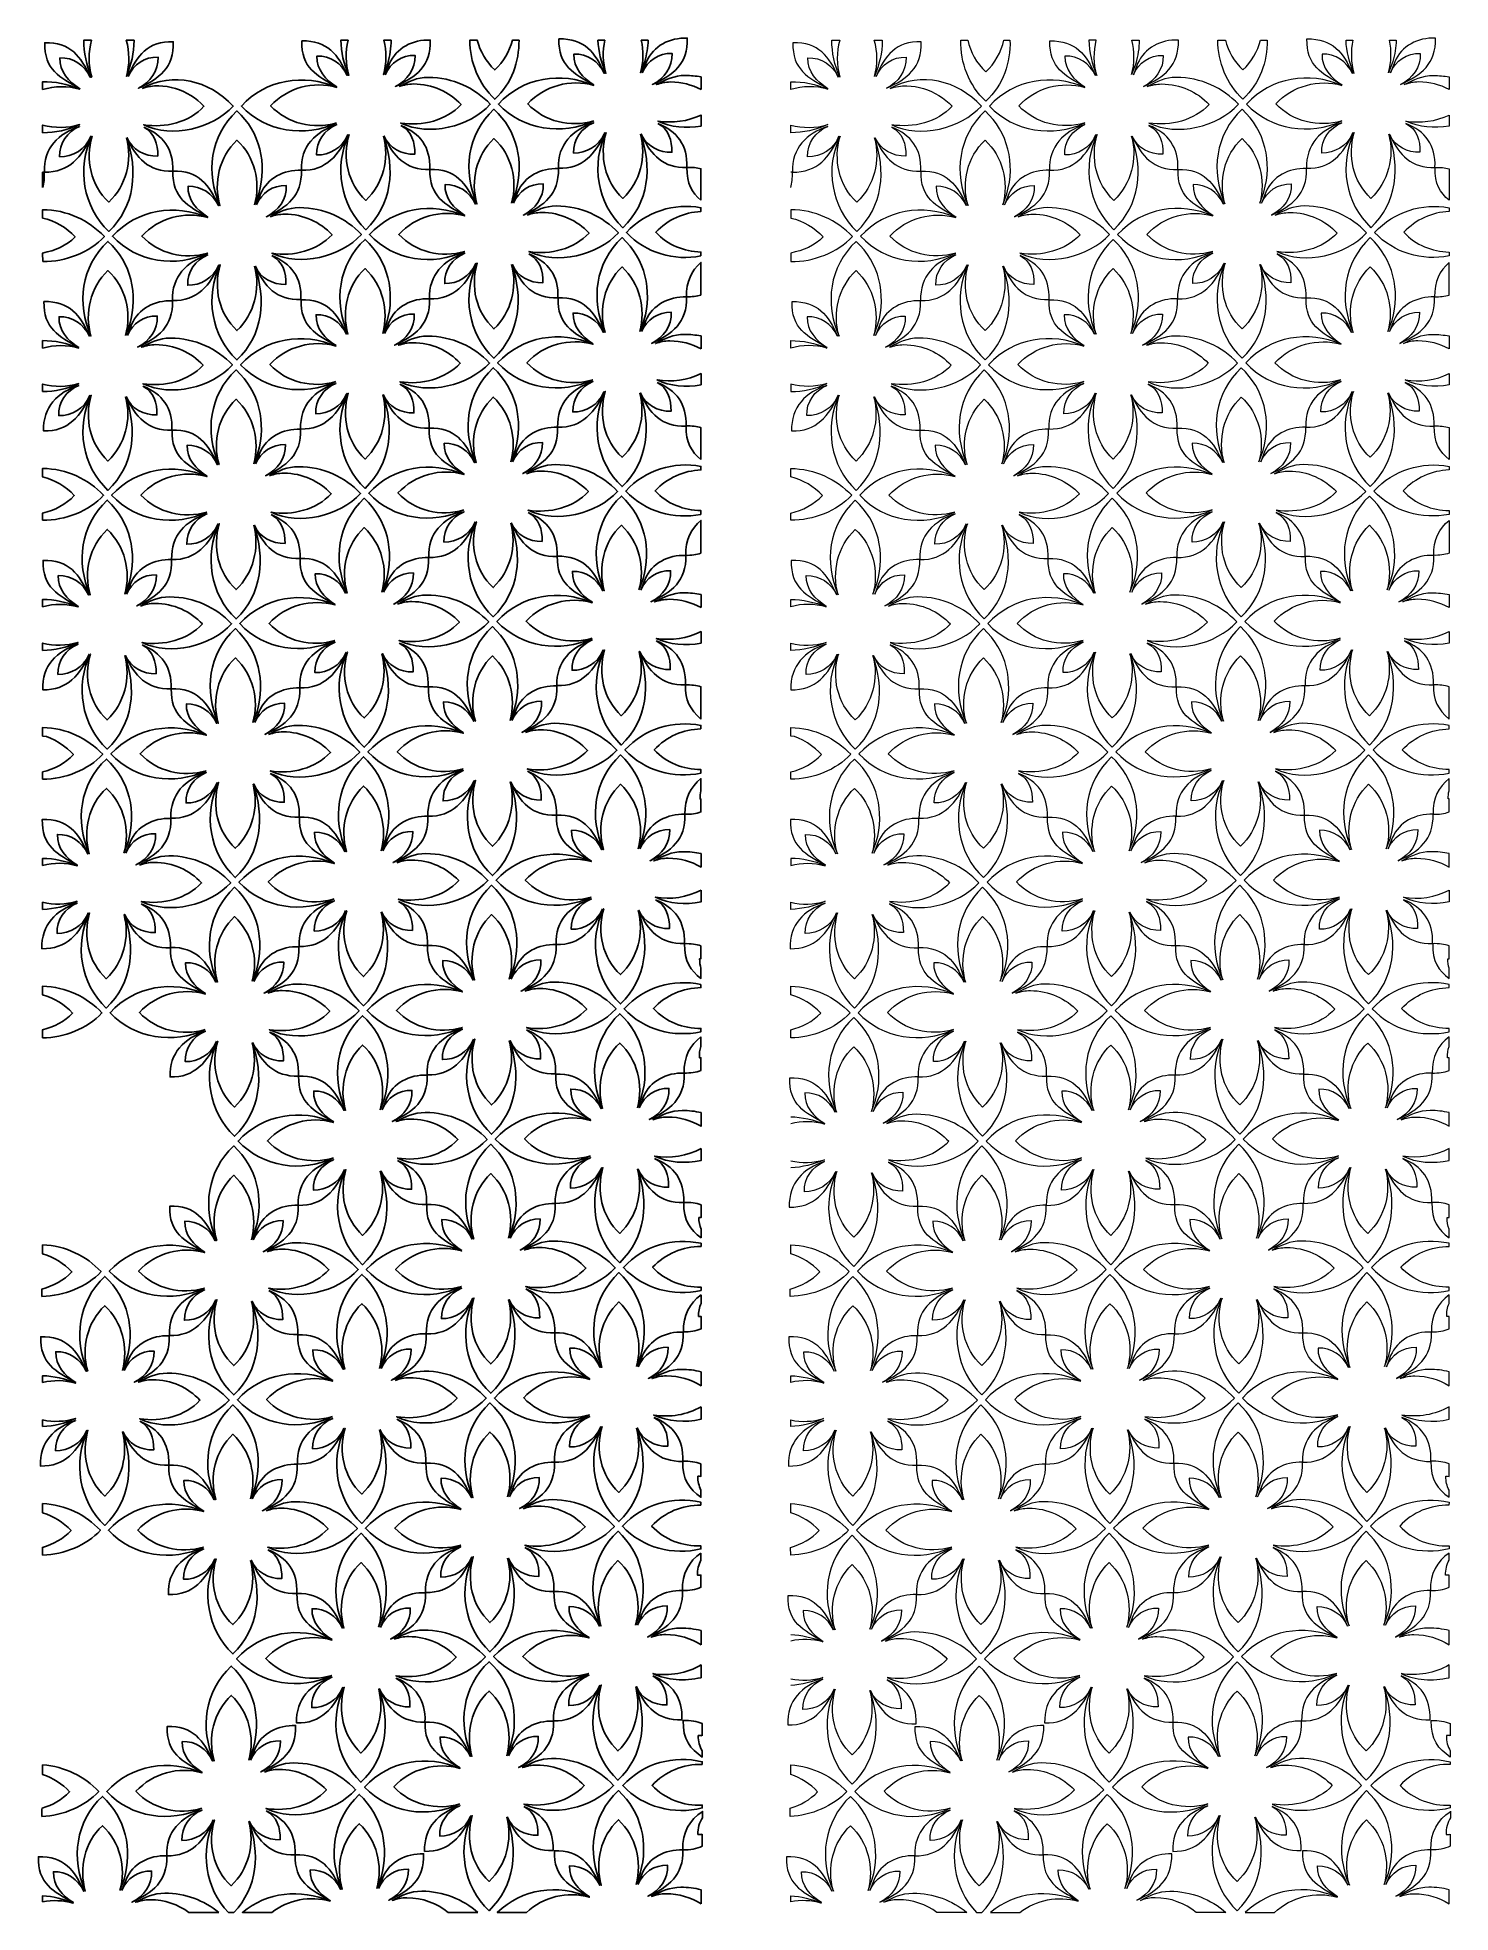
# Model space of a CAD drawing. Header units: centimetres. Extents: x -48 to 48, y -64 to 64.
import ezdxf

# ---------------------------------------------------------------- set-up
doc = ezdxf.new("R2010")
doc.units = ezdxf.units.CM
doc.header["$MEASUREMENT"] = 0
doc.layers.add('layer 1', color=7, linetype='Continuous')

msp = doc.modelspace()

# ---------------------------------------------------------------- linework, layer by layer
at = {"layer": 'layer 1', "color": 242}
for points, knots in [([(-6.9712, 61.61883), (-6.9712, 61.61883), (-6.67866, 62.37373), (-6.67866, 62.37373), (-6.67866, 62.37373), (-6.21003, 63.45595), (-5.10361, 64.02444), (-3.89768, 63.98635), (-3.89768, 63.98635), (-3.83168, 62.2343), (-4.87888, 61.44829), (-6.2799, 60.8158), (-6.2799, 60.8158), (-5.46859, 61.2187), (-4.89753, 62.00684), (-4.93268, 62.93999), (-4.93268, 62.93999), (-5.84635, 62.96885), (-6.61263, 62.44345), (-6.9712, 61.61883)], [0, 0, 0, 0, 0.166666667, 0.166666667, 0.166666667, 0.166666667, 0.333333333, 0.333333333, 0.333333333, 0.333333333, 0.5, 0.5, 0.5, 0.5, 0.666666667, 0.666666667, 0.666666667, 0.666666667, 1, 1, 1, 1]), ([(-45.37921, 60.53087), (-46.14177, 61.00949), (-46.77213, 61.70213), (-46.7429, 62.63511), (-46.7429, 62.63511), (-45.84861, 62.66904), (-45.03288, 62.1251), (-44.66998, 61.31185), (-44.66998, 61.31185), (-45.26858, 62.71638), (-46.0511, 63.73175), (-47.77123, 63.66648), (-47.77123, 63.66648), (-47.82857, 61.83675), (-46.74267, 61.28438), (-45.37921, 60.53087), (-45.37921, 60.53087), (-45.37916, 60.53085), (-45.37911, 60.53081), (-45.37905, 60.53078), (-45.37905, 60.53078), (-45.37905, 60.53078), (-45.37921, 60.53087), (-45.37921, 60.53087)], [0, 0, 0, 0, 0.142857143, 0.142857143, 0.142857143, 0.142857143, 0.285714286, 0.285714286, 0.285714286, 0.285714286, 0.428571429, 0.428571429, 0.428571429, 0.428571429, 0.571428571, 0.571428571, 0.571428571, 0.571428571, 0.714285714, 0.714285714, 0.714285714, 0.714285714, 1, 1, 1, 1]), ([(-44.57179, 63.83977), (-44.57179, 63.83977), (-45.11214, 63.83977), (-45.11214, 63.83977), (-45.11214, 63.83977), (-45.11301, 62.99605), (-44.92659, 62.13738), (-44.56498, 61.31546), (-44.56498, 61.31546), (-44.80333, 62.15105), (-44.80254, 63.02895), (-44.57179, 63.83977)], [0, 0, 0, 0, 0.25, 0.25, 0.25, 0.25, 0.5, 0.5, 0.5, 0.5, 1, 1, 1, 1]), ([(-41.67244, 63.83977), (-41.67244, 63.83977), (-42.21126, 63.83977), (-42.21126, 63.83977), (-42.21126, 63.83977), (-41.98188, 63.04826), (-41.97344, 62.19117), (-42.19547, 61.36662), (-42.19547, 61.36662), (-41.88494, 62.18753), (-41.66706, 62.94334), (-41.67244, 63.83977)], [0, 0, 0, 0, 0.25, 0.25, 0.25, 0.25, 0.5, 0.5, 0.5, 0.5, 1, 1, 1, 1]), ([(-42.07555, 61.36267), (-41.52355, 62.78712), (-40.72222, 63.78452), (-39.00203, 63.73019), (-39.00203, 63.73019), (-38.93603, 61.97814), (-39.98323, 61.19213), (-41.38425, 60.55964), (-41.38425, 60.55964), (-40.57294, 60.96254), (-40.00188, 61.75068), (-40.03703, 62.68383), (-40.03703, 62.68383), (-40.9507, 62.71269), (-41.71698, 62.18729), (-42.07555, 61.36267)], [0, 0, 0, 0, 0.2, 0.2, 0.2, 0.2, 0.4, 0.4, 0.4, 0.4, 0.6, 0.6, 0.6, 0.6, 1, 1, 1, 1]), ([(-27.82742, 60.65156), (-28.58998, 61.13018), (-29.22034, 61.82282), (-29.19111, 62.7558), (-29.19111, 62.7558), (-28.29682, 62.78973), (-27.48109, 62.24579), (-27.11819, 61.43254), (-27.11819, 61.43254), (-27.71679, 62.83707), (-28.49931, 63.85244), (-30.21944, 63.78717), (-30.21944, 63.78717), (-30.27678, 61.95744), (-29.19088, 61.40507), (-27.82742, 60.65156)], [0, 0, 0, 0, 0.2, 0.2, 0.2, 0.2, 0.4, 0.4, 0.4, 0.4, 0.6, 0.6, 0.6, 0.6, 1, 1, 1, 1]), ([(-27.05252, 63.83977), (-27.25025, 63.06297), (-27.23976, 62.23045), (-27.01319, 61.43615), (-27.01319, 61.43615), (-27.35757, 62.21891), (-27.54306, 63.035), (-27.5592, 63.83977), (-27.5592, 63.83977), (-27.5592, 63.83977), (-27.05252, 63.83977), (-27.05252, 63.83977)], [0, 0, 0, 0, 0.25, 0.25, 0.25, 0.25, 0.5, 0.5, 0.5, 0.5, 1, 1, 1, 1]), ([(-24.12117, 63.83977), (-24.12117, 63.83977), (-24.62633, 63.83978), (-24.62633, 63.83978), (-24.62633, 63.83978), (-24.42982, 63.08228), (-24.43289, 62.27012), (-24.64368, 61.48731), (-24.64368, 61.48731), (-24.64368, 61.48731), (-24.35476, 62.25109), (-24.35476, 62.25109), (-24.35476, 62.25109), (-24.20697, 62.78259), (-24.12885, 63.31575), (-24.12117, 63.83977)], [0, 0, 0, 0, 0.2, 0.2, 0.2, 0.2, 0.4, 0.4, 0.4, 0.4, 0.6, 0.6, 0.6, 0.6, 1, 1, 1, 1]), ([(-24.52376, 61.48336), (-24.52376, 61.48336), (-24.23122, 62.23826), (-24.23122, 62.23826), (-24.23122, 62.23826), (-23.76259, 63.32048), (-22.65617, 63.88897), (-21.45024, 63.85088), (-21.45024, 63.85088), (-21.38424, 62.09883), (-22.43144, 61.31282), (-23.83246, 60.68033), (-23.83246, 60.68033), (-23.02115, 61.08323), (-22.45009, 61.87137), (-22.48524, 62.80452), (-22.48524, 62.80452), (-23.39891, 62.83338), (-24.16519, 62.30798), (-24.52376, 61.48336)], [0, 0, 0, 0, 0.166666667, 0.166666667, 0.166666667, 0.166666667, 0.333333333, 0.333333333, 0.333333333, 0.333333333, 0.5, 0.5, 0.5, 0.5, 0.666666667, 0.666666667, 0.666666667, 0.666666667, 1, 1, 1, 1]), ([(-15.38981, 63.83975), (-15.38981, 63.83975), (-15.84224, 63.83975), (-15.84224, 63.83975), (-15.84224, 63.83975), (-16.04686, 63.07889), (-16.44985, 62.37239), (-17.04233, 61.81187), (-17.04233, 61.81187), (-17.6507, 62.38063), (-18.04763, 63.08315), (-18.24123, 63.83976), (-18.24123, 63.83976), (-18.24123, 63.83976), (-18.75179, 63.83976), (-18.75179, 63.83976), (-18.75179, 63.83976), (-18.74844, 62.34904), (-18.16599, 60.86213), (-17.04259, 59.81187), (-17.04259, 59.81187), (-15.87883, 60.91287), (-15.37599, 62.35892), (-15.38981, 63.83975)], [0, 0, 0, 0, 0.142857143, 0.142857143, 0.142857143, 0.142857143, 0.285714286, 0.285714286, 0.285714286, 0.285714286, 0.428571429, 0.428571429, 0.428571429, 0.428571429, 0.571428571, 0.571428571, 0.571428571, 0.571428571, 0.714285714, 0.714285714, 0.714285714, 0.714285714, 1, 1, 1, 1]), ([(-10.27486, 60.78703), (-11.03742, 61.26565), (-11.66778, 61.95829), (-11.63855, 62.89127), (-11.63855, 62.89127), (-10.74426, 62.9252), (-9.92853, 62.38126), (-9.56563, 61.56801), (-9.56563, 61.56801), (-10.16423, 62.97254), (-10.94675, 63.98791), (-12.66688, 63.92264), (-12.66688, 63.92264), (-12.72422, 62.09291), (-11.63832, 61.54054), (-10.27486, 60.78703)], [0, 0, 0, 0, 0.2, 0.2, 0.2, 0.2, 0.4, 0.4, 0.4, 0.4, 0.6, 0.6, 0.6, 0.6, 1, 1, 1, 1]), ([(-9.53221, 63.83977), (-9.53221, 63.83977), (-10.00233, 63.83977), (-10.00233, 63.83977), (-10.00233, 63.83977), (-9.96921, 63.07906), (-9.78571, 62.31049), (-9.46063, 61.57162), (-9.46063, 61.57162), (-9.67408, 62.31993), (-9.69574, 63.10216), (-9.53221, 63.83977)], [0, 0, 0, 0, 0.25, 0.25, 0.25, 0.25, 0.5, 0.5, 0.5, 0.5, 1, 1, 1, 1]), ([(-6.57216, 63.83977), (-6.57216, 63.83977), (-7.04089, 63.83977), (-7.04089, 63.83977), (-7.04089, 63.83977), (-6.87836, 63.12142), (-6.89284, 62.35912), (-7.09112, 61.62278), (-7.09112, 61.62278), (-7.09112, 61.62278), (-6.8022, 62.38656), (-6.8022, 62.38656), (-6.8022, 62.38656), (-6.66713, 62.87232), (-6.59025, 63.35948), (-6.57216, 63.83977)], [0, 0, 0, 0, 0.2, 0.2, 0.2, 0.2, 0.4, 0.4, 0.4, 0.4, 0.6, 0.6, 0.6, 0.6, 1, 1, 1, 1]), ([(-41.12839, 60.5503), (-38.99072, 61.68684), (-36.57095, 61.1209), (-34.90079, 59.34219), (-34.90079, 59.34219), (-36.33835, 57.7929), (-39.07664, 57.14195), (-41.01484, 58.06334), (-41.01484, 58.06334), (-39.55044, 57.82869), (-37.91247, 58.23799), (-36.90079, 59.3283), (-36.90079, 59.3283), (-37.95861, 60.45489), (-39.63849, 61.03957), (-41.12839, 60.5503)], [0, 0, 0, 0, 0.2, 0.2, 0.2, 0.2, 0.4, 0.4, 0.4, 0.4, 0.6, 0.6, 0.6, 0.6, 1, 1, 1, 1]), ([(-27.84436, 58.19591), (-30.0181, 57.18907), (-32.66191, 57.5481), (-34.349, 59.34484), (-34.349, 59.34484), (-32.63961, 61.1871), (-30.09257, 61.57551), (-27.83932, 60.61858), (-27.83932, 60.61858), (-29.43876, 61.07215), (-31.20169, 60.59522), (-32.349, 59.35873), (-32.349, 59.35873), (-31.20694, 58.14244), (-29.4382, 57.72093), (-27.84436, 58.19591)], [0, 0, 0, 0, 0.2, 0.2, 0.2, 0.2, 0.4, 0.4, 0.4, 0.4, 0.6, 0.6, 0.6, 0.6, 1, 1, 1, 1]), ([(-10.2918, 58.33138), (-12.46554, 57.32454), (-15.10935, 57.68357), (-16.79644, 59.48031), (-16.79644, 59.48031), (-15.08705, 61.32257), (-12.54001, 61.71098), (-10.28676, 60.75405), (-10.28676, 60.75405), (-11.8862, 61.20762), (-13.64913, 60.73069), (-14.79644, 59.4942), (-14.79644, 59.4942), (-13.65438, 58.27791), (-11.88564, 57.8564), (-10.2918, 58.33138)], [0, 0, 0, 0, 0.2, 0.2, 0.2, 0.2, 0.4, 0.4, 0.4, 0.4, 0.6, 0.6, 0.6, 0.6, 1, 1, 1, 1]), ([(-47.9189, 60.47177), (-47.10564, 60.71785), (-46.22609, 60.73467), (-45.39111, 60.49789), (-45.39111, 60.49789), (-46.21291, 60.84689), (-47.07382, 61.01694), (-47.91891, 61.00277), (-47.91891, 61.00277), (-47.91891, 61.00277), (-47.9189, 60.47177), (-47.9189, 60.47177)], [0, 0, 0, 0, 0.25, 0.25, 0.25, 0.25, 0.5, 0.5, 0.5, 0.5, 1, 1, 1, 1]), ([(-23.5766, 60.67099), (-22.91804, 61.02113), (-22.35857, 61.29678), (-21.58254, 61.29678), (-21.58254, 61.29678), (-19.91375, 61.29678), (-18.40896, 60.59173), (-17.349, 59.46288), (-17.349, 59.46288), (-18.78656, 57.91359), (-21.52485, 57.26264), (-23.46305, 58.18403), (-23.46305, 58.18403), (-21.99865, 57.94938), (-20.36068, 58.35868), (-19.349, 59.44899), (-19.349, 59.44899), (-20.15956, 60.31224), (-21.31028, 60.85139), (-22.58641, 60.85139), (-22.58641, 60.85139), (-22.98028, 60.85139), (-23.20768, 60.79214), (-23.5766, 60.67099)], [0, 0, 0, 0, 0.142857143, 0.142857143, 0.142857143, 0.142857143, 0.285714286, 0.285714286, 0.285714286, 0.285714286, 0.428571429, 0.428571429, 0.428571429, 0.428571429, 0.571428571, 0.571428571, 0.571428571, 0.571428571, 0.714285714, 0.714285714, 0.714285714, 0.714285714, 1, 1, 1, 1]), ([(-2.96367, 60.47514), (-2.96367, 60.47514), (-2.96367, 61.3344), (-2.96367, 61.3344), (-2.96367, 61.3344), (-3.30936, 61.39865), (-3.66577, 61.43225), (-4.02998, 61.43225), (-4.02998, 61.43225), (-4.80601, 61.43225), (-5.36548, 61.1566), (-6.02404, 60.80646), (-6.02404, 60.80646), (-5.65512, 60.92761), (-5.42772, 60.98686), (-5.03385, 60.98686), (-5.03385, 60.98686), (-4.28639, 60.98686), (-3.58194, 60.80188), (-2.96367, 60.47514)], [0, 0, 0, 0, 0.166666667, 0.166666667, 0.166666667, 0.166666667, 0.333333333, 0.333333333, 0.333333333, 0.333333333, 0.5, 0.5, 0.5, 0.5, 0.666666667, 0.666666667, 0.666666667, 0.666666667, 1, 1, 1, 1]), ([(-33.44483, 52.59794), (-33.01829, 54.18194), (-33.44224, 55.886), (-34.64932, 57.01449), (-34.64932, 57.01449), (-35.85757, 55.87141), (-36.26679, 54.13292), (-35.81434, 52.54678), (-35.81434, 52.54678), (-36.79518, 54.77611), (-36.487, 57.27569), (-34.64906, 59.01449), (-34.64906, 59.01449), (-33.0627, 57.53142), (-32.57966, 55.43403), (-33.15591, 53.36172), (-33.15591, 53.36172), (-33.15591, 53.36172), (-33.44483, 52.59794), (-33.44483, 52.59794)], [0, 0, 0, 0, 0.166666667, 0.166666667, 0.166666667, 0.166666667, 0.333333333, 0.333333333, 0.333333333, 0.333333333, 0.5, 0.5, 0.5, 0.5, 0.666666667, 0.666666667, 0.666666667, 0.666666667, 1, 1, 1, 1]), ([(-15.8963, 52.71153), (-15.46976, 54.29553), (-15.89371, 55.99959), (-17.10079, 57.12808), (-17.10079, 57.12808), (-18.30904, 55.985), (-18.71826, 54.24651), (-18.26581, 52.66037), (-18.26581, 52.66037), (-19.24665, 54.8897), (-18.93847, 57.38928), (-17.10053, 59.12808), (-17.10053, 59.12808), (-15.51417, 57.64501), (-15.03113, 55.54762), (-15.60738, 53.47531), (-15.60738, 53.47531), (-15.60738, 53.47531), (-15.8963, 52.71153), (-15.8963, 52.71153)], [0, 0, 0, 0, 0.166666667, 0.166666667, 0.166666667, 0.166666667, 0.333333333, 0.333333333, 0.333333333, 0.333333333, 0.5, 0.5, 0.5, 0.5, 0.666666667, 0.666666667, 0.666666667, 0.666666667, 1, 1, 1, 1]), ([(-47.9189, 57.52217), (-47.06175, 57.51871), (-46.19703, 57.70427), (-45.39615, 58.07522), (-45.39615, 58.07522), (-46.22739, 57.82751), (-47.10622, 57.82362), (-47.9189, 58.04916), (-47.9189, 58.04916), (-47.9189, 58.04916), (-47.9189, 57.52217), (-47.9189, 57.52217)], [0, 0, 0, 0, 0.25, 0.25, 0.25, 0.25, 0.5, 0.5, 0.5, 0.5, 1, 1, 1, 1]), ([(-44.63098, 57.27854), (-45.20767, 55.899), (-46.12726, 54.78335), (-47.79955, 54.83615), (-47.79955, 54.83615), (-47.86167, 56.4844), (-46.82515, 57.48021), (-45.39101, 57.95312), (-45.39101, 57.95312), (-46.23323, 57.60212), (-46.79922, 56.80257), (-46.76455, 55.88251), (-46.76455, 55.88251), (-45.86533, 55.85413), (-44.95002, 56.42756), (-44.63098, 57.27854), (-44.63098, 57.27854), (-44.63098, 57.27854), (-44.63098, 57.27854), (-44.63098, 57.27854), (-44.63098, 57.27854), (-44.63098, 57.27854), (-44.63098, 57.27854), (-44.63098, 57.27854)], [0, 0, 0, 0, 0.142857143, 0.142857143, 0.142857143, 0.142857143, 0.285714286, 0.285714286, 0.285714286, 0.285714286, 0.428571429, 0.428571429, 0.428571429, 0.428571429, 0.571428571, 0.571428571, 0.571428571, 0.571428571, 0.714285714, 0.714285714, 0.714285714, 0.714285714, 1, 1, 1, 1]), ([(-41.01355, 57.90109), (-39.69484, 57.3545), (-38.98197, 56.44341), (-39.03035, 54.89986), (-39.03035, 54.89986), (-40.68443, 54.8371), (-41.5534, 55.81648), (-42.14554, 57.17695), (-42.14554, 57.17695), (-41.83607, 56.38409), (-40.93967, 55.89779), (-40.05868, 55.93123), (-40.05868, 55.93123), (-40.03286, 56.75508), (-40.28656, 57.51212), (-41.01355, 57.90109)], [0, 0, 0, 0, 0.2, 0.2, 0.2, 0.2, 0.4, 0.4, 0.4, 0.4, 0.6, 0.6, 0.6, 0.6, 1, 1, 1, 1]), ([(-27.07919, 57.39923), (-27.65588, 56.01969), (-28.57547, 54.90404), (-30.24776, 54.95684), (-30.24776, 54.95684), (-30.30988, 56.60509), (-29.27336, 57.6009), (-27.83922, 58.07381), (-27.83922, 58.07381), (-28.68144, 57.72281), (-29.24743, 56.92326), (-29.21276, 56.0032), (-29.21276, 56.0032), (-28.33774, 55.97558), (-27.45671, 56.51382), (-27.11032, 57.32488), (-27.11032, 57.32488), (-27.09895, 57.35148), (-27.08938, 57.37205), (-27.07919, 57.39923)], [0, 0, 0, 0, 0.166666667, 0.166666667, 0.166666667, 0.166666667, 0.333333333, 0.333333333, 0.333333333, 0.333333333, 0.5, 0.5, 0.5, 0.5, 0.666666667, 0.666666667, 0.666666667, 0.666666667, 1, 1, 1, 1]), ([(-23.46176, 58.02178), (-22.14305, 57.47519), (-21.43018, 56.5641), (-21.47856, 55.02055), (-21.47856, 55.02055), (-23.13264, 54.95779), (-24.00161, 55.93717), (-24.59375, 57.29764), (-24.59375, 57.29764), (-24.28428, 56.50478), (-23.38788, 56.01848), (-22.50689, 56.05192), (-22.50689, 56.05192), (-22.48107, 56.87577), (-22.73477, 57.63281), (-23.46176, 58.02178)], [0, 0, 0, 0, 0.2, 0.2, 0.2, 0.2, 0.4, 0.4, 0.4, 0.4, 0.6, 0.6, 0.6, 0.6, 1, 1, 1, 1]), ([(-9.57784, 57.41508), (-10.15746, 56.0913), (-11.07154, 55.04105), (-12.6952, 55.09231), (-12.6952, 55.09231), (-12.75732, 56.74056), (-11.7208, 57.73637), (-10.28666, 58.20928), (-10.28666, 58.20928), (-11.12888, 57.85828), (-11.69487, 57.05873), (-11.6602, 56.13867), (-11.6602, 56.13867), (-10.80158, 56.11157), (-9.93722, 56.62936), (-9.57784, 57.41508)], [0, 0, 0, 0, 0.2, 0.2, 0.2, 0.2, 0.4, 0.4, 0.4, 0.4, 0.6, 0.6, 0.6, 0.6, 1, 1, 1, 1]), ([(-5.9092, 58.15725), (-4.59049, 57.61066), (-3.87762, 56.69957), (-3.926, 55.15602), (-3.926, 55.15602), (-5.51937, 55.09556), (-6.38417, 56.00224), (-6.97482, 57.28497), (-6.97482, 57.28497), (-6.61722, 56.58026), (-5.77903, 56.15609), (-4.95433, 56.18739), (-4.95433, 56.18739), (-4.92851, 57.01124), (-5.18221, 57.76828), (-5.9092, 58.15725)], [0, 0, 0, 0, 0.2, 0.2, 0.2, 0.2, 0.4, 0.4, 0.4, 0.4, 0.6, 0.6, 0.6, 0.6, 1, 1, 1, 1]), ([(-2.96367, 57.97521), (-2.96367, 57.97521), (-2.96367, 58.73114), (-2.96367, 58.73114), (-2.96367, 58.73114), (-3.86224, 58.29516), (-4.92562, 58.1617), (-5.91049, 58.3195), (-5.91049, 58.3195), (-5.02799, 57.89998), (-3.9796, 57.80643), (-2.96367, 57.97521)], [0, 0, 0, 0, 0.25, 0.25, 0.25, 0.25, 0.5, 0.5, 0.5, 0.5, 1, 1, 1, 1]), ([(-42.19322, 57.17122), (-41.38632, 54.97702), (-41.61522, 52.47348), (-43.40188, 50.78317), (-43.40188, 50.78317), (-45.16403, 52.4306), (-45.5952, 55.15237), (-44.54813, 57.27798), (-44.54813, 57.27798), (-45.00684, 55.67501), (-44.64801, 53.9484), (-43.40162, 52.78317), (-43.40162, 52.78317), (-42.21515, 53.90565), (-41.78856, 55.61343), (-42.19322, 57.17122)], [0, 0, 0, 0, 0.2, 0.2, 0.2, 0.2, 0.4, 0.4, 0.4, 0.4, 0.6, 0.6, 0.6, 0.6, 1, 1, 1, 1]), ([(-24.64143, 57.29191), (-23.83453, 55.09771), (-24.06343, 52.59417), (-25.85009, 50.90386), (-25.85009, 50.90386), (-27.61224, 52.55129), (-28.04341, 55.27306), (-26.99634, 57.39867), (-26.99634, 57.39867), (-27.45505, 55.7957), (-27.09622, 54.06909), (-25.84983, 52.90386), (-25.84983, 52.90386), (-24.66336, 54.02634), (-24.23677, 55.73412), (-24.64143, 57.29191)], [0, 0, 0, 0, 0.2, 0.2, 0.2, 0.2, 0.4, 0.4, 0.4, 0.4, 0.6, 0.6, 0.6, 0.6, 1, 1, 1, 1]), ([(-7.08887, 57.42738), (-6.28197, 55.23318), (-6.51087, 52.72964), (-8.29753, 51.03933), (-8.29753, 51.03933), (-10.05968, 52.68676), (-10.49085, 55.40853), (-9.44378, 57.53414), (-9.44378, 57.53414), (-9.90249, 55.93117), (-9.54366, 54.20456), (-8.29727, 53.03933), (-8.29727, 53.03933), (-7.1108, 54.16181), (-6.68421, 55.86959), (-7.08887, 57.42738)], [0, 0, 0, 0, 0.2, 0.2, 0.2, 0.2, 0.4, 0.4, 0.4, 0.4, 0.6, 0.6, 0.6, 0.6, 1, 1, 1, 1]), ([(-9.52663, 57.5347), (-9.5434, 57.49459), (-9.56048, 57.45472), (-9.57784, 57.41508), (-9.57784, 57.41508), (-9.57098, 57.43009), (-9.56425, 57.44515), (-9.55776, 57.46035), (-9.55776, 57.46035), (-9.54639, 57.48695), (-9.53682, 57.50752), (-9.52663, 57.5347)], [0, 0, 0, 0, 0.25, 0.25, 0.25, 0.25, 0.5, 0.5, 0.5, 0.5, 1, 1, 1, 1]), ([(-6.97482, 57.28497), (-6.99732, 57.33385), (-7.01946, 57.38318), (-7.04119, 57.43311), (-7.04119, 57.43311), (-7.02142, 57.38245), (-6.99923, 57.33308), (-6.97482, 57.28497)], [0, 0, 0, 0, 0.333333333, 0.333333333, 0.333333333, 0.333333333, 1, 1, 1, 1]), ([(-19.08004, 51.87578), (-19.8426, 52.3544), (-20.47296, 53.04704), (-20.44373, 53.98002), (-20.44373, 53.98002), (-19.54944, 54.01395), (-18.73371, 53.47001), (-18.37081, 52.65676), (-18.37081, 52.65676), (-18.96941, 54.06129), (-19.75193, 55.07666), (-21.47206, 55.01139), (-21.47206, 55.01139), (-21.5294, 53.18166), (-20.4435, 52.62929), (-19.08004, 51.87578)], [0, 0, 0, 0, 0.2, 0.2, 0.2, 0.2, 0.4, 0.4, 0.4, 0.4, 0.6, 0.6, 0.6, 0.6, 1, 1, 1, 1]), ([(-15.77638, 52.70758), (-15.77638, 52.70758), (-15.48384, 53.46248), (-15.48384, 53.46248), (-15.48384, 53.46248), (-15.01521, 54.5447), (-13.90879, 55.11319), (-12.70286, 55.0751), (-12.70286, 55.0751), (-12.63686, 53.32305), (-13.68406, 52.53704), (-15.08508, 51.90455), (-15.08508, 51.90455), (-14.27377, 52.30745), (-13.70271, 53.09559), (-13.73786, 54.02874), (-13.73786, 54.02874), (-14.65153, 54.0576), (-15.41781, 53.5322), (-15.77638, 52.70758)], [0, 0, 0, 0, 0.166666667, 0.166666667, 0.166666667, 0.166666667, 0.333333333, 0.333333333, 0.333333333, 0.333333333, 0.5, 0.5, 0.5, 0.5, 0.666666667, 0.666666667, 0.666666667, 0.666666667, 1, 1, 1, 1]), ([(-2.96962, 52.91234), (-2.96962, 52.91234), (-2.96961, 55.0605), (-2.96961, 55.0605), (-2.96961, 55.0605), (-3.25156, 55.13314), (-3.56687, 55.16577), (-3.92218, 55.1523), (-3.92218, 55.1523), (-3.95673, 54.04957), (-3.57605, 53.41079), (-2.96962, 52.91234)], [0, 0, 0, 0, 0.25, 0.25, 0.25, 0.25, 0.5, 0.5, 0.5, 0.5, 1, 1, 1, 1]), ([(-47.91889, 53.78828), (-47.83257, 54.09034), (-47.7926, 54.43096), (-47.80721, 54.81894), (-47.80721, 54.81894), (-47.84453, 54.82011), (-47.88177, 54.82072), (-47.9189, 54.82073), (-47.9189, 54.82073), (-47.9189, 54.82073), (-47.91889, 53.78828), (-47.91889, 53.78828)], [0, 0, 0, 0, 0.25, 0.25, 0.25, 0.25, 0.5, 0.5, 0.5, 0.5, 1, 1, 1, 1]), ([(-36.62857, 51.76219), (-37.39113, 52.24081), (-38.02149, 52.93345), (-37.99226, 53.86643), (-37.99226, 53.86643), (-37.09797, 53.90036), (-36.28224, 53.35642), (-35.91934, 52.54317), (-35.91934, 52.54317), (-36.51794, 53.9477), (-37.30046, 54.96307), (-39.02059, 54.8978), (-39.02059, 54.8978), (-39.07793, 53.06807), (-37.99203, 52.5157), (-36.62857, 51.76219)], [0, 0, 0, 0, 0.2, 0.2, 0.2, 0.2, 0.4, 0.4, 0.4, 0.4, 0.6, 0.6, 0.6, 0.6, 1, 1, 1, 1]), ([(-33.32491, 52.59399), (-33.32491, 52.59399), (-33.03237, 53.34889), (-33.03237, 53.34889), (-33.03237, 53.34889), (-32.56374, 54.43111), (-31.45732, 54.9996), (-30.25139, 54.96151), (-30.25139, 54.96151), (-30.18539, 53.20946), (-31.23259, 52.42345), (-32.63361, 51.79096), (-32.63361, 51.79096), (-31.8223, 52.19386), (-31.25124, 52.982), (-31.28639, 53.91515), (-31.28639, 53.91515), (-32.20006, 53.94401), (-32.96634, 53.41861), (-33.32491, 52.59399)], [0, 0, 0, 0, 0.166666667, 0.166666667, 0.166666667, 0.166666667, 0.333333333, 0.333333333, 0.333333333, 0.333333333, 0.5, 0.5, 0.5, 0.5, 0.666666667, 0.666666667, 0.666666667, 0.666666667, 1, 1, 1, 1]), ([(-36.64551, 49.30654), (-38.81925, 48.2997), (-41.46306, 48.65873), (-43.15015, 50.45547), (-43.15015, 50.45547), (-41.44076, 52.29773), (-38.89372, 52.68614), (-36.64047, 51.72921), (-36.64047, 51.72921), (-38.23991, 52.18278), (-40.00284, 51.70585), (-41.15015, 50.46936), (-41.15015, 50.46936), (-40.00809, 49.25307), (-38.23935, 48.83156), (-36.64551, 49.30654)], [0, 0, 0, 0, 0.2, 0.2, 0.2, 0.2, 0.4, 0.4, 0.4, 0.4, 0.6, 0.6, 0.6, 0.6, 1, 1, 1, 1]), ([(-19.09698, 49.42013), (-21.27072, 48.41329), (-23.91453, 48.77232), (-25.60162, 50.56906), (-25.60162, 50.56906), (-23.89223, 52.41132), (-21.34519, 52.79973), (-19.09194, 51.8428), (-19.09194, 51.8428), (-20.69138, 52.29637), (-22.45431, 51.81944), (-23.60162, 50.58295), (-23.60162, 50.58295), (-22.45956, 49.36666), (-20.69082, 48.94515), (-19.09698, 49.42013)], [0, 0, 0, 0, 0.2, 0.2, 0.2, 0.2, 0.4, 0.4, 0.4, 0.4, 0.6, 0.6, 0.6, 0.6, 1, 1, 1, 1]), ([(-14.82922, 51.89521), (-14.17066, 52.24535), (-13.61119, 52.521), (-12.83516, 52.521), (-12.83516, 52.521), (-11.16637, 52.521), (-9.66158, 51.81595), (-8.60162, 50.6871), (-8.60162, 50.6871), (-10.03918, 49.13781), (-12.77747, 48.48686), (-14.71567, 49.40825), (-14.71567, 49.40825), (-13.25127, 49.1736), (-11.6133, 49.5829), (-10.60162, 50.67321), (-10.60162, 50.67321), (-11.41218, 51.53646), (-12.5629, 52.07561), (-13.83903, 52.07561), (-13.83903, 52.07561), (-14.2329, 52.07561), (-14.4603, 52.01636), (-14.82922, 51.89521)], [0, 0, 0, 0, 0.142857143, 0.142857143, 0.142857143, 0.142857143, 0.285714286, 0.285714286, 0.285714286, 0.285714286, 0.428571429, 0.428571429, 0.428571429, 0.428571429, 0.571428571, 0.571428571, 0.571428571, 0.571428571, 0.714285714, 0.714285714, 0.714285714, 0.714285714, 1, 1, 1, 1]), ([(-2.96961, 49.10736), (-2.96961, 49.10736), (-2.96962, 49.37179), (-2.96962, 49.37179), (-2.96962, 49.37179), (-4.12145, 49.40041), (-5.24353, 49.86311), (-6.05174, 50.72386), (-6.05174, 50.72386), (-5.2404, 51.59826), (-4.12118, 52.09285), (-2.96963, 52.1471), (-2.96963, 52.1471), (-2.96963, 52.1471), (-2.96961, 52.40416), (-2.96961, 52.40416), (-2.96961, 52.40416), (-4.81425, 52.71743), (-6.69633, 52.17073), (-8.05174, 50.70997), (-8.05174, 50.70997), (-6.71994, 49.29161), (-4.79193, 48.7692), (-2.96961, 49.10736)], [0, 0, 0, 0, 0.142857143, 0.142857143, 0.142857143, 0.142857143, 0.285714286, 0.285714286, 0.285714286, 0.285714286, 0.428571429, 0.428571429, 0.428571429, 0.428571429, 0.571428571, 0.571428571, 0.571428571, 0.571428571, 0.714285714, 0.714285714, 0.714285714, 0.714285714, 1, 1, 1, 1]), ([(-47.90824, 48.72906), (-47.90824, 48.72906), (-47.91889, 49.30772), (-47.91889, 49.30772), (-47.91889, 49.30772), (-47.07561, 49.49151), (-46.28736, 49.79047), (-45.70597, 50.41705), (-45.70597, 50.41705), (-46.29257, 51.04179), (-47.05735, 51.49679), (-47.91889, 51.70052), (-47.91889, 51.70052), (-47.91889, 51.70052), (-47.91889, 52.26481), (-47.91889, 52.26481), (-47.91889, 52.26481), (-46.25832, 52.25903), (-44.76156, 51.55513), (-43.70597, 50.43094), (-43.70597, 50.43094), (-44.7105, 49.34833), (-46.35021, 48.70439), (-47.90824, 48.72906)], [0, 0, 0, 0, 0.142857143, 0.142857143, 0.142857143, 0.142857143, 0.285714286, 0.285714286, 0.285714286, 0.285714286, 0.428571429, 0.428571429, 0.428571429, 0.428571429, 0.571428571, 0.571428571, 0.571428571, 0.571428571, 0.714285714, 0.714285714, 0.714285714, 0.714285714, 1, 1, 1, 1]), ([(-32.37775, 51.78162), (-31.71919, 52.13176), (-31.15972, 52.40741), (-30.38369, 52.40741), (-30.38369, 52.40741), (-28.7149, 52.40741), (-27.21011, 51.70236), (-26.15015, 50.57351), (-26.15015, 50.57351), (-27.58771, 49.02422), (-30.326, 48.37327), (-32.2642, 49.29466), (-32.2642, 49.29466), (-30.7998, 49.06001), (-29.16183, 49.46931), (-28.15015, 50.55962), (-28.15015, 50.55962), (-28.96071, 51.42287), (-30.11143, 51.96202), (-31.38756, 51.96202), (-31.38756, 51.96202), (-31.78143, 51.96202), (-32.00883, 51.90277), (-32.37775, 51.78162)], [0, 0, 0, 0, 0.142857143, 0.142857143, 0.142857143, 0.142857143, 0.285714286, 0.285714286, 0.285714286, 0.285714286, 0.428571429, 0.428571429, 0.428571429, 0.428571429, 0.571428571, 0.571428571, 0.571428571, 0.571428571, 0.714285714, 0.714285714, 0.714285714, 0.714285714, 1, 1, 1, 1]), ([(-42.25233, 43.68993), (-41.82579, 45.27393), (-42.24974, 46.97799), (-43.45682, 48.10648), (-43.45682, 48.10648), (-44.66507, 46.9634), (-45.07429, 45.22491), (-44.62184, 43.63877), (-44.62184, 43.63877), (-45.60268, 45.8681), (-45.2945, 48.36768), (-43.45656, 50.10648), (-43.45656, 50.10648), (-41.8702, 48.62341), (-41.38716, 46.52602), (-41.96341, 44.45371), (-41.96341, 44.45371), (-41.96341, 44.45371), (-42.25233, 43.68993), (-42.25233, 43.68993)], [0, 0, 0, 0, 0.166666667, 0.166666667, 0.166666667, 0.166666667, 0.333333333, 0.333333333, 0.333333333, 0.333333333, 0.5, 0.5, 0.5, 0.5, 0.666666667, 0.666666667, 0.666666667, 0.666666667, 1, 1, 1, 1]), ([(-24.69977, 43.8254), (-24.27323, 45.4094), (-24.69718, 47.11346), (-25.90426, 48.24195), (-25.90426, 48.24195), (-27.11251, 47.09887), (-27.52173, 45.36038), (-27.06928, 43.77424), (-27.06928, 43.77424), (-28.05012, 46.00357), (-27.74194, 48.50315), (-25.904, 50.24195), (-25.904, 50.24195), (-24.31764, 48.75888), (-23.8346, 46.66149), (-24.41085, 44.58918), (-24.41085, 44.58918), (-24.41085, 44.58918), (-24.69977, 43.8254), (-24.69977, 43.8254)], [0, 0, 0, 0, 0.166666667, 0.166666667, 0.166666667, 0.166666667, 0.333333333, 0.333333333, 0.333333333, 0.333333333, 0.5, 0.5, 0.5, 0.5, 0.666666667, 0.666666667, 0.666666667, 0.666666667, 1, 1, 1, 1]), ([(-7.14798, 43.94609), (-6.72144, 45.53009), (-7.14539, 47.23415), (-8.35247, 48.36264), (-8.35247, 48.36264), (-9.56072, 47.21956), (-9.96994, 45.48107), (-9.51749, 43.89493), (-9.51749, 43.89493), (-10.49833, 46.12426), (-10.19015, 48.62384), (-8.35221, 50.36264), (-8.35221, 50.36264), (-6.76585, 48.87957), (-6.28281, 46.78218), (-6.85906, 44.70987), (-6.85906, 44.70987), (-6.85906, 44.70987), (-7.14798, 43.94609), (-7.14798, 43.94609)], [0, 0, 0, 0, 0.166666667, 0.166666667, 0.166666667, 0.166666667, 0.333333333, 0.333333333, 0.333333333, 0.333333333, 0.5, 0.5, 0.5, 0.5, 0.666666667, 0.666666667, 0.666666667, 0.666666667, 1, 1, 1, 1]), ([(-35.88034, 48.50986), (-36.45703, 47.13032), (-37.37662, 46.01467), (-39.04891, 46.06747), (-39.04891, 46.06747), (-39.11103, 47.71572), (-38.07451, 48.71153), (-36.64037, 49.18444), (-36.64037, 49.18444), (-37.48259, 48.83344), (-38.04858, 48.03389), (-38.01391, 47.11383), (-38.01391, 47.11383), (-37.13889, 47.08621), (-36.25786, 47.62445), (-35.91147, 48.43551), (-35.91147, 48.43551), (-35.9001, 48.46211), (-35.89053, 48.48268), (-35.88034, 48.50986)], [0, 0, 0, 0, 0.166666667, 0.166666667, 0.166666667, 0.166666667, 0.333333333, 0.333333333, 0.333333333, 0.333333333, 0.5, 0.5, 0.5, 0.5, 0.666666667, 0.666666667, 0.666666667, 0.666666667, 1, 1, 1, 1]), ([(-32.26291, 49.13241), (-30.9442, 48.58582), (-30.23133, 47.67473), (-30.27971, 46.13118), (-30.27971, 46.13118), (-31.93379, 46.06842), (-32.80276, 47.0478), (-33.3949, 48.40827), (-33.3949, 48.40827), (-33.08543, 47.61541), (-32.18903, 47.12911), (-31.30804, 47.16255), (-31.30804, 47.16255), (-31.28222, 47.9864), (-31.53592, 48.74344), (-32.26291, 49.13241)], [0, 0, 0, 0, 0.2, 0.2, 0.2, 0.2, 0.4, 0.4, 0.4, 0.4, 0.6, 0.6, 0.6, 0.6, 1, 1, 1, 1]), ([(-18.33181, 48.62345), (-18.9085, 47.24391), (-19.82809, 46.12826), (-21.50038, 46.18106), (-21.50038, 46.18106), (-21.5625, 47.82931), (-20.52598, 48.82512), (-19.09184, 49.29803), (-19.09184, 49.29803), (-19.93406, 48.94703), (-20.50005, 48.14748), (-20.46538, 47.22742), (-20.46538, 47.22742), (-19.59036, 47.1998), (-18.70933, 47.73804), (-18.36294, 48.5491), (-18.36294, 48.5491), (-18.35157, 48.5757), (-18.342, 48.59627), (-18.33181, 48.62345)], [0, 0, 0, 0, 0.166666667, 0.166666667, 0.166666667, 0.166666667, 0.333333333, 0.333333333, 0.333333333, 0.333333333, 0.5, 0.5, 0.5, 0.5, 0.666666667, 0.666666667, 0.666666667, 0.666666667, 1, 1, 1, 1]), ([(-14.71438, 49.246), (-13.39567, 48.69941), (-12.6828, 47.78832), (-12.73118, 46.24477), (-12.73118, 46.24477), (-14.38526, 46.18201), (-15.25423, 47.16139), (-15.84637, 48.52186), (-15.84637, 48.52186), (-15.5369, 47.729), (-14.6405, 47.2427), (-13.75951, 47.27614), (-13.75951, 47.27614), (-13.73369, 48.09999), (-13.98739, 48.85703), (-14.71438, 49.246)], [0, 0, 0, 0, 0.2, 0.2, 0.2, 0.2, 0.4, 0.4, 0.4, 0.4, 0.6, 0.6, 0.6, 0.6, 1, 1, 1, 1]), ([(-2.96961, 46.44173), (-3.26432, 46.35353), (-3.58992, 46.31059), (-3.9505, 46.32197), (-3.9505, 46.32197), (-3.98893, 47.34204), (-3.6066, 48.11224), (-2.96962, 48.66323), (-2.96962, 48.66323), (-2.96962, 48.66323), (-2.96961, 46.44173), (-2.96961, 46.44173)], [0, 0, 0, 0, 0.25, 0.25, 0.25, 0.25, 0.5, 0.5, 0.5, 0.5, 1, 1, 1, 1]), ([(-33.44258, 48.40254), (-32.63568, 46.20834), (-32.86458, 43.7048), (-34.65124, 42.01449), (-34.65124, 42.01449), (-36.41339, 43.66192), (-36.84456, 46.38369), (-35.79749, 48.5093), (-35.79749, 48.5093), (-36.2562, 46.90633), (-35.89737, 45.17972), (-34.65098, 44.01449), (-34.65098, 44.01449), (-33.46451, 45.13697), (-33.03792, 46.84475), (-33.44258, 48.40254)], [0, 0, 0, 0, 0.2, 0.2, 0.2, 0.2, 0.4, 0.4, 0.4, 0.4, 0.6, 0.6, 0.6, 0.6, 1, 1, 1, 1]), ([(-15.89405, 48.51613), (-15.08715, 46.32193), (-15.31605, 43.81839), (-17.10271, 42.12808), (-17.10271, 42.12808), (-18.86486, 43.77551), (-19.29603, 46.49728), (-18.24896, 48.62289), (-18.24896, 48.62289), (-18.70767, 47.01992), (-18.34884, 45.29331), (-17.10245, 44.12808), (-17.10245, 44.12808), (-15.91598, 45.25056), (-15.48939, 46.95834), (-15.89405, 48.51613)], [0, 0, 0, 0, 0.2, 0.2, 0.2, 0.2, 0.4, 0.4, 0.4, 0.4, 0.6, 0.6, 0.6, 0.6, 1, 1, 1, 1]), ([(-42.13241, 43.68598), (-42.13241, 43.68598), (-41.83987, 44.44088), (-41.83987, 44.44088), (-41.83987, 44.44088), (-41.37124, 45.5231), (-40.26482, 46.09159), (-39.05889, 46.0535), (-39.05889, 46.0535), (-38.99289, 44.30145), (-40.04009, 43.51544), (-41.44111, 42.88295), (-41.44111, 42.88295), (-40.6298, 43.28585), (-40.05874, 44.07399), (-40.09389, 45.00714), (-40.09389, 45.00714), (-41.00756, 45.036), (-41.77384, 44.5106), (-42.13241, 43.68598)], [0, 0, 0, 0, 0.166666667, 0.166666667, 0.166666667, 0.166666667, 0.333333333, 0.333333333, 0.333333333, 0.333333333, 0.5, 0.5, 0.5, 0.5, 0.666666667, 0.666666667, 0.666666667, 0.666666667, 1, 1, 1, 1]), ([(-27.88351, 42.98965), (-28.64607, 43.46827), (-29.27643, 44.16091), (-29.2472, 45.09389), (-29.2472, 45.09389), (-28.35291, 45.12782), (-27.53718, 44.58388), (-27.17428, 43.77063), (-27.17428, 43.77063), (-27.77288, 45.17516), (-28.5554, 46.19053), (-30.27553, 46.12526), (-30.27553, 46.12526), (-30.33287, 44.29553), (-29.24697, 43.74316), (-27.88351, 42.98965)], [0, 0, 0, 0, 0.2, 0.2, 0.2, 0.2, 0.4, 0.4, 0.4, 0.4, 0.6, 0.6, 0.6, 0.6, 1, 1, 1, 1]), ([(-24.57985, 43.82145), (-24.57985, 43.82145), (-24.28731, 44.57635), (-24.28731, 44.57635), (-24.28731, 44.57635), (-23.81868, 45.65857), (-22.71226, 46.22706), (-21.50633, 46.18897), (-21.50633, 46.18897), (-21.44033, 44.43692), (-22.48753, 43.65091), (-23.88855, 43.01842), (-23.88855, 43.01842), (-23.07724, 43.42132), (-22.50618, 44.20946), (-22.54133, 45.14261), (-22.54133, 45.14261), (-23.455, 45.17147), (-24.22128, 44.64607), (-24.57985, 43.82145)], [0, 0, 0, 0, 0.166666667, 0.166666667, 0.166666667, 0.166666667, 0.333333333, 0.333333333, 0.333333333, 0.333333333, 0.5, 0.5, 0.5, 0.5, 0.666666667, 0.666666667, 0.666666667, 0.666666667, 1, 1, 1, 1]), ([(-10.33172, 43.11034), (-11.09428, 43.58896), (-11.72464, 44.2816), (-11.69541, 45.21458), (-11.69541, 45.21458), (-10.80112, 45.24851), (-9.98539, 44.70457), (-9.62249, 43.89132), (-9.62249, 43.89132), (-10.22109, 45.29585), (-11.00361, 46.31122), (-12.72374, 46.24595), (-12.72374, 46.24595), (-12.78108, 44.41622), (-11.69518, 43.86385), (-10.33172, 43.11034)], [0, 0, 0, 0, 0.2, 0.2, 0.2, 0.2, 0.4, 0.4, 0.4, 0.4, 0.6, 0.6, 0.6, 0.6, 1, 1, 1, 1]), ([(-7.02806, 43.94214), (-7.02806, 43.94214), (-6.73552, 44.69704), (-6.73552, 44.69704), (-6.73552, 44.69704), (-6.26689, 45.77926), (-5.16047, 46.34775), (-3.95454, 46.30966), (-3.95454, 46.30966), (-3.88854, 44.55761), (-4.93574, 43.7716), (-6.33676, 43.13911), (-6.33676, 43.13911), (-5.52545, 43.54201), (-4.95439, 44.33015), (-4.98954, 45.2633), (-4.98954, 45.2633), (-5.90321, 45.29216), (-6.66949, 44.76676), (-7.02806, 43.94214)], [0, 0, 0, 0, 0.166666667, 0.166666667, 0.166666667, 0.166666667, 0.333333333, 0.333333333, 0.333333333, 0.333333333, 0.5, 0.5, 0.5, 0.5, 0.666666667, 0.666666667, 0.666666667, 0.666666667, 1, 1, 1, 1]), ([(-45.43607, 42.85418), (-46.19863, 43.3328), (-46.82899, 44.02544), (-46.79976, 44.95842), (-46.79976, 44.95842), (-45.90547, 44.99235), (-45.08974, 44.44841), (-44.72684, 43.63516), (-44.72684, 43.63516), (-45.32544, 45.03969), (-46.10796, 46.05506), (-47.82809, 45.98979), (-47.82809, 45.98979), (-47.88543, 44.16006), (-46.79953, 43.60769), (-45.43607, 42.85418)], [0, 0, 0, 0, 0.2, 0.2, 0.2, 0.2, 0.4, 0.4, 0.4, 0.4, 0.6, 0.6, 0.6, 0.6, 1, 1, 1, 1]), ([(-27.90045, 40.534), (-30.07419, 39.52716), (-32.718, 39.88619), (-34.40509, 41.68293), (-34.40509, 41.68293), (-32.6957, 43.52519), (-30.14866, 43.9136), (-27.89541, 42.95667), (-27.89541, 42.95667), (-29.49485, 43.41024), (-31.25778, 42.93331), (-32.40509, 41.69682), (-32.40509, 41.69682), (-31.26303, 40.48053), (-29.49429, 40.05902), (-27.90045, 40.534)], [0, 0, 0, 0, 0.2, 0.2, 0.2, 0.2, 0.4, 0.4, 0.4, 0.4, 0.6, 0.6, 0.6, 0.6, 1, 1, 1, 1]), ([(-23.63269, 43.00908), (-22.97413, 43.35922), (-22.41466, 43.63487), (-21.63863, 43.63487), (-21.63863, 43.63487), (-19.96984, 43.63487), (-18.46505, 42.92982), (-17.40509, 41.80097), (-17.40509, 41.80097), (-18.84265, 40.25168), (-21.58094, 39.60073), (-23.51914, 40.52212), (-23.51914, 40.52212), (-22.05474, 40.28747), (-20.41677, 40.69677), (-19.40509, 41.78708), (-19.40509, 41.78708), (-20.21565, 42.65033), (-21.36637, 43.18948), (-22.6425, 43.18948), (-22.6425, 43.18948), (-23.03637, 43.18948), (-23.26377, 43.13023), (-23.63269, 43.00908)], [0, 0, 0, 0, 0.142857143, 0.142857143, 0.142857143, 0.142857143, 0.285714286, 0.285714286, 0.285714286, 0.285714286, 0.428571429, 0.428571429, 0.428571429, 0.428571429, 0.571428571, 0.571428571, 0.571428571, 0.571428571, 0.714285714, 0.714285714, 0.714285714, 0.714285714, 1, 1, 1, 1]), ([(-10.34866, 40.65469), (-12.5224, 39.64785), (-15.16621, 40.00688), (-16.8533, 41.80362), (-16.8533, 41.80362), (-15.14391, 43.64588), (-12.59687, 44.03429), (-10.34362, 43.07736), (-10.34362, 43.07736), (-11.94306, 43.53093), (-13.70599, 43.054), (-14.8533, 41.81751), (-14.8533, 41.81751), (-13.71124, 40.60122), (-11.9425, 40.17971), (-10.34866, 40.65469)], [0, 0, 0, 0, 0.2, 0.2, 0.2, 0.2, 0.4, 0.4, 0.4, 0.4, 0.6, 0.6, 0.6, 0.6, 1, 1, 1, 1]), ([(-2.96367, 42.76789), (-2.96367, 42.76789), (-2.96367, 43.64687), (-2.96367, 43.64687), (-2.96367, 43.64687), (-3.32708, 43.71819), (-3.70262, 43.75556), (-4.08684, 43.75556), (-4.08684, 43.75556), (-4.86287, 43.75556), (-5.42234, 43.47991), (-6.0809, 43.12977), (-6.0809, 43.12977), (-5.71198, 43.25092), (-5.48458, 43.31017), (-5.09071, 43.31017), (-5.09071, 43.31017), (-4.32023, 43.31017), (-3.59545, 43.11363), (-2.96367, 42.76789)], [0, 0, 0, 0, 0.166666667, 0.166666667, 0.166666667, 0.166666667, 0.333333333, 0.333333333, 0.333333333, 0.333333333, 0.5, 0.5, 0.5, 0.5, 0.666666667, 0.666666667, 0.666666667, 0.666666667, 1, 1, 1, 1]), ([(-47.9189, 42.8119), (-47.12161, 43.04181), (-46.26352, 43.05247), (-45.44797, 42.8212), (-45.44797, 42.8212), (-46.25135, 43.16238), (-47.0921, 43.33255), (-47.9189, 43.32678), (-47.9189, 43.32678), (-47.9189, 43.32678), (-47.9189, 42.8119), (-47.9189, 42.8119)], [0, 0, 0, 0, 0.25, 0.25, 0.25, 0.25, 0.5, 0.5, 0.5, 0.5, 1, 1, 1, 1]), ([(-41.18525, 42.87361), (-40.52669, 43.22375), (-39.96722, 43.4994), (-39.19119, 43.4994), (-39.19119, 43.4994), (-37.5224, 43.4994), (-36.01761, 42.79435), (-34.95765, 41.6655), (-34.95765, 41.6655), (-36.39521, 40.11621), (-39.1335, 39.46526), (-41.0717, 40.38665), (-41.0717, 40.38665), (-39.6073, 40.152), (-37.96933, 40.5613), (-36.95765, 41.65161), (-36.95765, 41.65161), (-37.76821, 42.51486), (-38.91893, 43.05401), (-40.19506, 43.05401), (-40.19506, 43.05401), (-40.58893, 43.05401), (-40.81633, 42.99476), (-41.18525, 42.87361)], [0, 0, 0, 0, 0.142857143, 0.142857143, 0.142857143, 0.142857143, 0.285714286, 0.285714286, 0.285714286, 0.285714286, 0.428571429, 0.428571429, 0.428571429, 0.428571429, 0.571428571, 0.571428571, 0.571428571, 0.571428571, 0.714285714, 0.714285714, 0.714285714, 0.714285714, 1, 1, 1, 1]), ([(-33.50495, 34.91415), (-33.07841, 36.49815), (-33.50236, 38.20221), (-34.70944, 39.3307), (-34.70944, 39.3307), (-35.91769, 38.18762), (-36.32691, 36.44913), (-35.87446, 34.86299), (-35.87446, 34.86299), (-36.8553, 37.09232), (-36.54712, 39.5919), (-34.70918, 41.3307), (-34.70918, 41.3307), (-33.12282, 39.84763), (-32.63978, 37.75024), (-33.21603, 35.67793), (-33.21603, 35.67793), (-33.21603, 35.67793), (-33.50495, 34.91415), (-33.50495, 34.91415)], [0, 0, 0, 0, 0.166666667, 0.166666667, 0.166666667, 0.166666667, 0.333333333, 0.333333333, 0.333333333, 0.333333333, 0.5, 0.5, 0.5, 0.5, 0.666666667, 0.666666667, 0.666666667, 0.666666667, 1, 1, 1, 1]), ([(-15.94913, 35.05672), (-15.52259, 36.64072), (-15.94654, 38.34478), (-17.15362, 39.47327), (-17.15362, 39.47327), (-18.36187, 38.33019), (-18.77109, 36.5917), (-18.31864, 35.00556), (-18.31864, 35.00556), (-19.29948, 37.23489), (-18.9913, 39.73447), (-17.15336, 41.47327), (-17.15336, 41.47327), (-15.567, 39.9902), (-15.08396, 37.89281), (-15.66021, 35.8205), (-15.66021, 35.8205), (-15.66021, 35.8205), (-15.94913, 35.05672), (-15.94913, 35.05672)], [0, 0, 0, 0, 0.166666667, 0.166666667, 0.166666667, 0.166666667, 0.333333333, 0.333333333, 0.333333333, 0.333333333, 0.5, 0.5, 0.5, 0.5, 0.666666667, 0.666666667, 0.666666667, 0.666666667, 1, 1, 1, 1]), ([(-2.96367, 40.30826), (-2.96367, 40.30826), (-2.96367, 41.08257), (-2.96367, 41.08257), (-2.96367, 41.08257), (-3.87403, 40.62426), (-4.96163, 40.48166), (-5.96735, 40.64281), (-5.96735, 40.64281), (-5.06838, 40.21546), (-3.99727, 40.12637), (-2.96367, 40.30826)], [0, 0, 0, 0, 0.25, 0.25, 0.25, 0.25, 0.5, 0.5, 0.5, 0.5, 1, 1, 1, 1]), ([(-47.91891, 39.84555), (-47.91891, 39.84555), (-47.9189, 40.35711), (-47.9189, 40.35711), (-47.9189, 40.35711), (-47.12218, 40.14726), (-46.2649, 40.15659), (-45.45301, 40.39853), (-45.45301, 40.39853), (-46.23619, 40.03578), (-47.0804, 39.85033), (-47.91891, 39.84555)], [0, 0, 0, 0, 0.25, 0.25, 0.25, 0.25, 0.5, 0.5, 0.5, 0.5, 1, 1, 1, 1]), ([(-44.68784, 39.60185), (-45.26453, 38.22231), (-46.18412, 37.10666), (-47.85641, 37.15946), (-47.85641, 37.15946), (-47.91853, 38.80771), (-46.88201, 39.80352), (-45.44787, 40.27643), (-45.44787, 40.27643), (-46.29009, 39.92543), (-46.85608, 39.12588), (-46.82141, 38.20582), (-46.82141, 38.20582), (-45.94639, 38.1782), (-45.06536, 38.71644), (-44.71897, 39.5275), (-44.71897, 39.5275), (-44.7076, 39.5541), (-44.69803, 39.57467), (-44.68784, 39.60185)], [0, 0, 0, 0, 0.166666667, 0.166666667, 0.166666667, 0.166666667, 0.333333333, 0.333333333, 0.333333333, 0.333333333, 0.5, 0.5, 0.5, 0.5, 0.666666667, 0.666666667, 0.666666667, 0.666666667, 1, 1, 1, 1]), ([(-41.07041, 40.2244), (-39.7517, 39.67781), (-39.03883, 38.76672), (-39.08721, 37.22317), (-39.08721, 37.22317), (-40.74129, 37.16041), (-41.61026, 38.13979), (-42.2024, 39.50026), (-42.2024, 39.50026), (-41.89293, 38.7074), (-40.99653, 38.2211), (-40.11554, 38.25454), (-40.11554, 38.25454), (-40.08972, 39.07839), (-40.34342, 39.83543), (-41.07041, 40.2244)], [0, 0, 0, 0, 0.2, 0.2, 0.2, 0.2, 0.4, 0.4, 0.4, 0.4, 0.6, 0.6, 0.6, 0.6, 1, 1, 1, 1]), ([(-27.13528, 39.73732), (-27.71197, 38.35778), (-28.63156, 37.24213), (-30.30385, 37.29493), (-30.30385, 37.29493), (-30.36597, 38.94318), (-29.32945, 39.93899), (-27.89531, 40.4119), (-27.89531, 40.4119), (-28.73753, 40.0609), (-29.30352, 39.26135), (-29.26885, 38.34129), (-29.26885, 38.34129), (-28.39383, 38.31367), (-27.5128, 38.85191), (-27.16641, 39.66297), (-27.16641, 39.66297), (-27.15504, 39.68957), (-27.14547, 39.71014), (-27.13528, 39.73732)], [0, 0, 0, 0, 0.166666667, 0.166666667, 0.166666667, 0.166666667, 0.333333333, 0.333333333, 0.333333333, 0.333333333, 0.5, 0.5, 0.5, 0.5, 0.666666667, 0.666666667, 0.666666667, 0.666666667, 1, 1, 1, 1]), ([(-24.69752, 39.63), (-23.89062, 37.4358), (-24.11952, 34.93226), (-25.90618, 33.24195), (-25.90618, 33.24195), (-27.66833, 34.88938), (-28.0995, 37.61115), (-27.05243, 39.73676), (-27.05243, 39.73676), (-27.51114, 38.13379), (-27.15231, 36.40718), (-25.90592, 35.24195), (-25.90592, 35.24195), (-24.71945, 36.36443), (-24.29286, 38.07221), (-24.69752, 39.63)], [0, 0, 0, 0, 0.2, 0.2, 0.2, 0.2, 0.4, 0.4, 0.4, 0.4, 0.6, 0.6, 0.6, 0.6, 1, 1, 1, 1]), ([(-23.51785, 40.35987), (-22.19914, 39.81328), (-21.48627, 38.90219), (-21.53465, 37.35864), (-21.53465, 37.35864), (-23.18873, 37.29588), (-24.0577, 38.27526), (-24.64984, 39.63573), (-24.64984, 39.63573), (-24.34037, 38.84287), (-23.44397, 38.35657), (-22.56298, 38.39001), (-22.56298, 38.39001), (-22.53716, 39.21386), (-22.79086, 39.9709), (-23.51785, 40.35987)], [0, 0, 0, 0, 0.2, 0.2, 0.2, 0.2, 0.4, 0.4, 0.4, 0.4, 0.6, 0.6, 0.6, 0.6, 1, 1, 1, 1]), ([(-9.58349, 39.85801), (-10.16018, 38.47847), (-11.07977, 37.36282), (-12.75206, 37.41562), (-12.75206, 37.41562), (-12.81418, 39.06387), (-11.77766, 40.05968), (-10.34352, 40.53259), (-10.34352, 40.53259), (-11.18574, 40.18159), (-11.75173, 39.38204), (-11.71706, 38.46198), (-11.71706, 38.46198), (-10.84204, 38.43436), (-9.96101, 38.9726), (-9.61462, 39.78366), (-9.61462, 39.78366), (-9.60325, 39.81026), (-9.59368, 39.83083), (-9.58349, 39.85801)], [0, 0, 0, 0, 0.166666667, 0.166666667, 0.166666667, 0.166666667, 0.333333333, 0.333333333, 0.333333333, 0.333333333, 0.5, 0.5, 0.5, 0.5, 0.666666667, 0.666666667, 0.666666667, 0.666666667, 1, 1, 1, 1]), ([(-7.14573, 39.75069), (-6.33883, 37.55649), (-6.56773, 35.05295), (-8.35439, 33.36264), (-8.35439, 33.36264), (-10.11654, 35.01007), (-10.54771, 37.73184), (-9.50064, 39.85745), (-9.50064, 39.85745), (-9.95935, 38.25448), (-9.60052, 36.52787), (-8.35413, 35.36264), (-8.35413, 35.36264), (-7.16766, 36.48512), (-6.74107, 38.1929), (-7.14573, 39.75069)], [0, 0, 0, 0, 0.2, 0.2, 0.2, 0.2, 0.4, 0.4, 0.4, 0.4, 0.6, 0.6, 0.6, 0.6, 1, 1, 1, 1]), ([(-5.96606, 40.48056), (-4.64735, 39.93397), (-3.93448, 39.02288), (-3.98286, 37.47933), (-3.98286, 37.47933), (-5.63694, 37.41657), (-6.50591, 38.39595), (-7.09805, 39.75642), (-7.09805, 39.75642), (-6.78858, 38.96356), (-5.89218, 38.47726), (-5.01119, 38.5107), (-5.01119, 38.5107), (-4.98537, 39.33455), (-5.23907, 40.09159), (-5.96606, 40.48056)], [0, 0, 0, 0, 0.2, 0.2, 0.2, 0.2, 0.4, 0.4, 0.4, 0.4, 0.6, 0.6, 0.6, 0.6, 1, 1, 1, 1]), ([(-42.25008, 39.49453), (-41.44318, 37.30033), (-41.67208, 34.79679), (-43.45874, 33.10648), (-43.45874, 33.10648), (-45.22089, 34.75391), (-45.65206, 37.47568), (-44.60499, 39.60129), (-44.60499, 39.60129), (-45.0637, 37.99832), (-44.70487, 36.27171), (-43.45848, 35.10648), (-43.45848, 35.10648), (-42.27201, 36.22896), (-41.84542, 37.93674), (-42.25008, 39.49453)], [0, 0, 0, 0, 0.2, 0.2, 0.2, 0.2, 0.4, 0.4, 0.4, 0.4, 0.6, 0.6, 0.6, 0.6, 1, 1, 1, 1]), ([(-36.68869, 34.0784), (-37.45125, 34.55702), (-38.08161, 35.24966), (-38.05238, 36.18264), (-38.05238, 36.18264), (-37.15809, 36.21657), (-36.34236, 35.67263), (-35.97946, 34.85938), (-35.97946, 34.85938), (-36.57806, 36.26391), (-37.36058, 37.27928), (-39.08071, 37.21401), (-39.08071, 37.21401), (-39.13805, 35.38428), (-38.05215, 34.83191), (-36.68869, 34.0784)], [0, 0, 0, 0, 0.2, 0.2, 0.2, 0.2, 0.4, 0.4, 0.4, 0.4, 0.6, 0.6, 0.6, 0.6, 1, 1, 1, 1]), ([(-33.38503, 34.9102), (-33.38503, 34.9102), (-33.09249, 35.6651), (-33.09249, 35.6651), (-33.09249, 35.6651), (-32.62386, 36.74732), (-31.51744, 37.31581), (-30.31151, 37.27772), (-30.31151, 37.27772), (-30.24551, 35.52567), (-31.29271, 34.73966), (-32.69373, 34.10717), (-32.69373, 34.10717), (-31.88242, 34.51007), (-31.31136, 35.29821), (-31.34651, 36.23136), (-31.34651, 36.23136), (-32.26018, 36.26022), (-33.02646, 35.73482), (-33.38503, 34.9102)], [0, 0, 0, 0, 0.166666667, 0.166666667, 0.166666667, 0.166666667, 0.333333333, 0.333333333, 0.333333333, 0.333333333, 0.5, 0.5, 0.5, 0.5, 0.666666667, 0.666666667, 0.666666667, 0.666666667, 1, 1, 1, 1]), ([(-19.13287, 34.22097), (-19.89543, 34.69959), (-20.52579, 35.39223), (-20.49656, 36.32521), (-20.49656, 36.32521), (-19.60227, 36.35914), (-18.78654, 35.8152), (-18.42364, 35.00195), (-18.42364, 35.00195), (-19.02224, 36.40648), (-19.80476, 37.42185), (-21.52489, 37.35658), (-21.52489, 37.35658), (-21.58223, 35.52685), (-20.49633, 34.97448), (-19.13287, 34.22097)], [0, 0, 0, 0, 0.2, 0.2, 0.2, 0.2, 0.4, 0.4, 0.4, 0.4, 0.6, 0.6, 0.6, 0.6, 1, 1, 1, 1]), ([(-15.82921, 35.05277), (-15.82921, 35.05277), (-15.53667, 35.80767), (-15.53667, 35.80767), (-15.53667, 35.80767), (-15.06804, 36.88989), (-13.96162, 37.45838), (-12.75569, 37.42029), (-12.75569, 37.42029), (-12.68969, 35.66824), (-13.73689, 34.88223), (-15.13791, 34.24974), (-15.13791, 34.24974), (-14.3266, 34.65264), (-13.75554, 35.44078), (-13.79069, 36.37393), (-13.79069, 36.37393), (-14.70436, 36.40279), (-15.47064, 35.87739), (-15.82921, 35.05277)], [0, 0, 0, 0, 0.166666667, 0.166666667, 0.166666667, 0.166666667, 0.333333333, 0.333333333, 0.333333333, 0.333333333, 0.5, 0.5, 0.5, 0.5, 0.666666667, 0.666666667, 0.666666667, 0.666666667, 1, 1, 1, 1]), ([(-2.9663, 35.2178), (-2.9663, 35.2178), (-2.96629, 37.39508), (-2.96629, 37.39508), (-2.96629, 37.39508), (-3.26185, 37.47786), (-3.59475, 37.51574), (-3.97297, 37.5014), (-3.97297, 37.5014), (-4.00853, 36.36623), (-3.60407, 35.72271), (-2.9663, 35.2178)], [0, 0, 0, 0, 0.25, 0.25, 0.25, 0.25, 0.5, 0.5, 0.5, 0.5, 1, 1, 1, 1]), ([(-47.9189, 31.0663), (-46.37313, 31.05342), (-44.75328, 31.69553), (-43.75753, 32.76868), (-43.75753, 32.76868), (-44.80218, 33.88123), (-46.27892, 34.58213), (-47.91889, 34.60214), (-47.91889, 34.60214), (-47.91889, 34.60214), (-47.91889, 34.02575), (-47.91889, 34.02575), (-47.91889, 34.02575), (-47.07839, 33.81627), (-46.3324, 33.36703), (-45.75753, 32.75479), (-45.75753, 32.75479), (-46.32706, 32.141), (-47.09509, 31.74303), (-47.91889, 31.55427), (-47.91889, 31.55427), (-47.91889, 31.55427), (-47.9189, 31.0663), (-47.9189, 31.0663)], [0, 0, 0, 0, 0.142857143, 0.142857143, 0.142857143, 0.142857143, 0.285714286, 0.285714286, 0.285714286, 0.285714286, 0.428571429, 0.428571429, 0.428571429, 0.428571429, 0.571428571, 0.571428571, 0.571428571, 0.571428571, 0.714285714, 0.714285714, 0.714285714, 0.714285714, 1, 1, 1, 1]), ([(-36.70563, 31.62275), (-38.87937, 30.61591), (-41.52318, 30.97494), (-43.21027, 32.77168), (-43.21027, 32.77168), (-41.50088, 34.61394), (-38.95384, 35.00235), (-36.70059, 34.04542), (-36.70059, 34.04542), (-38.30003, 34.49899), (-40.06296, 34.02206), (-41.21027, 32.78557), (-41.21027, 32.78557), (-40.06821, 31.56928), (-38.29947, 31.14777), (-36.70563, 31.62275)], [0, 0, 0, 0, 0.2, 0.2, 0.2, 0.2, 0.4, 0.4, 0.4, 0.4, 0.6, 0.6, 0.6, 0.6, 1, 1, 1, 1]), ([(-32.43787, 34.09783), (-31.77931, 34.44797), (-31.21984, 34.72362), (-30.44381, 34.72362), (-30.44381, 34.72362), (-28.77502, 34.72362), (-27.27023, 34.01857), (-26.21027, 32.88972), (-26.21027, 32.88972), (-27.64783, 31.34043), (-30.38612, 30.68948), (-32.32432, 31.61087), (-32.32432, 31.61087), (-30.85992, 31.37622), (-29.22195, 31.78552), (-28.21027, 32.87583), (-28.21027, 32.87583), (-29.02083, 33.73908), (-30.17155, 34.27823), (-31.44768, 34.27823), (-31.44768, 34.27823), (-31.84155, 34.27823), (-32.06895, 34.21898), (-32.43787, 34.09783)], [0, 0, 0, 0, 0.142857143, 0.142857143, 0.142857143, 0.142857143, 0.285714286, 0.285714286, 0.285714286, 0.285714286, 0.428571429, 0.428571429, 0.428571429, 0.428571429, 0.571428571, 0.571428571, 0.571428571, 0.571428571, 0.714285714, 0.714285714, 0.714285714, 0.714285714, 1, 1, 1, 1]), ([(-19.14981, 31.76532), (-21.32355, 30.75848), (-23.96736, 31.11751), (-25.65445, 32.91425), (-25.65445, 32.91425), (-23.94506, 34.75651), (-21.39802, 35.14492), (-19.14477, 34.18799), (-19.14477, 34.18799), (-20.74421, 34.64156), (-22.50714, 34.16463), (-23.65445, 32.92814), (-23.65445, 32.92814), (-22.51239, 31.71185), (-20.74365, 31.29034), (-19.14981, 31.76532)], [0, 0, 0, 0, 0.2, 0.2, 0.2, 0.2, 0.4, 0.4, 0.4, 0.4, 0.6, 0.6, 0.6, 0.6, 1, 1, 1, 1]), ([(-14.88205, 34.2404), (-14.22349, 34.59054), (-13.66402, 34.86619), (-12.88799, 34.86619), (-12.88799, 34.86619), (-11.2192, 34.86619), (-9.71441, 34.16114), (-8.65445, 33.03229), (-8.65445, 33.03229), (-10.09201, 31.483), (-12.8303, 30.83205), (-14.7685, 31.75344), (-14.7685, 31.75344), (-13.3041, 31.51879), (-11.66613, 31.92809), (-10.65445, 33.0184), (-10.65445, 33.0184), (-11.46501, 33.88165), (-12.61573, 34.4208), (-13.89186, 34.4208), (-13.89186, 34.4208), (-14.28573, 34.4208), (-14.51313, 34.36155), (-14.88205, 34.2404)], [0, 0, 0, 0, 0.142857143, 0.142857143, 0.142857143, 0.142857143, 0.285714286, 0.285714286, 0.285714286, 0.285714286, 0.428571429, 0.428571429, 0.428571429, 0.428571429, 0.571428571, 0.571428571, 0.571428571, 0.571428571, 0.714285714, 0.714285714, 0.714285714, 0.714285714, 1, 1, 1, 1]), ([(-2.96629, 31.46675), (-2.96629, 31.46675), (-2.96631, 31.71987), (-2.96631, 31.71987), (-2.96631, 31.71987), (-4.13703, 31.73513), (-5.28167, 32.19874), (-6.10253, 33.07296), (-6.10253, 33.07296), (-5.27848, 33.96106), (-4.13684, 34.45733), (-2.9663, 34.49842), (-2.9663, 34.49842), (-2.9663, 34.49842), (-2.96629, 34.74382), (-2.96629, 34.74382), (-2.96629, 34.74382), (-4.82818, 35.07714), (-6.73388, 34.53411), (-8.10253, 33.05907), (-8.10253, 33.05907), (-6.75754, 31.62666), (-4.80445, 31.10802), (-2.96629, 31.46675)], [0, 0, 0, 0, 0.142857143, 0.142857143, 0.142857143, 0.142857143, 0.285714286, 0.285714286, 0.285714286, 0.285714286, 0.428571429, 0.428571429, 0.428571429, 0.428571429, 0.571428571, 0.571428571, 0.571428571, 0.571428571, 0.714285714, 0.714285714, 0.714285714, 0.714285714, 1, 1, 1, 1]), ([(-42.30715, 26.02057), (-41.88061, 27.60457), (-42.30456, 29.30863), (-43.51164, 30.43712), (-43.51164, 30.43712), (-44.71989, 29.29404), (-45.12911, 27.55555), (-44.67666, 25.96941), (-44.67666, 25.96941), (-45.6575, 28.19874), (-45.34932, 30.69832), (-43.51138, 32.43712), (-43.51138, 32.43712), (-41.92502, 30.95405), (-41.44198, 28.85666), (-42.01823, 26.78435), (-42.01823, 26.78435), (-42.01823, 26.78435), (-42.30715, 26.02057), (-42.30715, 26.02057)], [0, 0, 0, 0, 0.166666667, 0.166666667, 0.166666667, 0.166666667, 0.333333333, 0.333333333, 0.333333333, 0.333333333, 0.5, 0.5, 0.5, 0.5, 0.666666667, 0.666666667, 0.666666667, 0.666666667, 1, 1, 1, 1]), ([(-24.75663, 26.14871), (-24.33009, 27.73271), (-24.75404, 29.43677), (-25.96112, 30.56526), (-25.96112, 30.56526), (-27.16937, 29.42218), (-27.57859, 27.68369), (-27.12614, 26.09755), (-27.12614, 26.09755), (-28.10698, 28.32688), (-27.7988, 30.82646), (-25.96086, 32.56526), (-25.96086, 32.56526), (-24.3745, 31.08219), (-23.89146, 28.9848), (-24.46771, 26.91249), (-24.46771, 26.91249), (-24.46771, 26.91249), (-24.75663, 26.14871), (-24.75663, 26.14871)], [0, 0, 0, 0, 0.166666667, 0.166666667, 0.166666667, 0.166666667, 0.333333333, 0.333333333, 0.333333333, 0.333333333, 0.5, 0.5, 0.5, 0.5, 0.666666667, 0.666666667, 0.666666667, 0.666666667, 1, 1, 1, 1]), ([(-7.19806, 26.30342), (-6.77152, 27.88742), (-7.19547, 29.59148), (-8.40255, 30.71997), (-8.40255, 30.71997), (-9.6108, 29.57689), (-10.02002, 27.8384), (-9.56757, 26.25226), (-9.56757, 26.25226), (-10.54841, 28.48159), (-10.24023, 30.98117), (-8.40229, 32.71997), (-8.40229, 32.71997), (-6.81593, 31.2369), (-6.33289, 29.13951), (-6.90914, 27.0672), (-6.90914, 27.0672), (-6.90914, 27.0672), (-7.19806, 26.30342), (-7.19806, 26.30342)], [0, 0, 0, 0, 0.166666667, 0.166666667, 0.166666667, 0.166666667, 0.333333333, 0.333333333, 0.333333333, 0.333333333, 0.5, 0.5, 0.5, 0.5, 0.666666667, 0.666666667, 0.666666667, 0.666666667, 1, 1, 1, 1]), ([(-35.94046, 30.82607), (-36.51715, 29.44653), (-37.43674, 28.33088), (-39.10903, 28.38368), (-39.10903, 28.38368), (-39.17115, 30.03193), (-38.13463, 31.02774), (-36.70049, 31.50065), (-36.70049, 31.50065), (-37.54271, 31.14965), (-38.1087, 30.3501), (-38.07403, 29.43004), (-38.07403, 29.43004), (-37.19901, 29.40242), (-36.31798, 29.94066), (-35.97159, 30.75172), (-35.97159, 30.75172), (-35.96022, 30.77832), (-35.95065, 30.79889), (-35.94046, 30.82607)], [0, 0, 0, 0, 0.166666667, 0.166666667, 0.166666667, 0.166666667, 0.333333333, 0.333333333, 0.333333333, 0.333333333, 0.5, 0.5, 0.5, 0.5, 0.666666667, 0.666666667, 0.666666667, 0.666666667, 1, 1, 1, 1]), ([(-33.5027, 30.71875), (-32.6958, 28.52455), (-32.9247, 26.02101), (-34.71136, 24.3307), (-34.71136, 24.3307), (-36.47351, 25.97813), (-36.90468, 28.6999), (-35.85761, 30.82551), (-35.85761, 30.82551), (-36.31632, 29.22254), (-35.95749, 27.49593), (-34.7111, 26.3307), (-34.7111, 26.3307), (-33.52463, 27.45318), (-33.09804, 29.16096), (-33.5027, 30.71875)], [0, 0, 0, 0, 0.2, 0.2, 0.2, 0.2, 0.4, 0.4, 0.4, 0.4, 0.6, 0.6, 0.6, 0.6, 1, 1, 1, 1]), ([(-32.32303, 31.44862), (-31.00432, 30.90203), (-30.29145, 29.99094), (-30.33983, 28.44739), (-30.33983, 28.44739), (-31.99391, 28.38463), (-32.86288, 29.36401), (-33.45502, 30.72448), (-33.45502, 30.72448), (-33.14555, 29.93162), (-32.24915, 29.44532), (-31.36816, 29.47876), (-31.36816, 29.47876), (-31.34234, 30.30261), (-31.59604, 31.05965), (-32.32303, 31.44862)], [0, 0, 0, 0, 0.2, 0.2, 0.2, 0.2, 0.4, 0.4, 0.4, 0.4, 0.6, 0.6, 0.6, 0.6, 1, 1, 1, 1]), ([(-18.38464, 30.96864), (-18.96133, 29.5891), (-19.88092, 28.47345), (-21.55321, 28.52625), (-21.55321, 28.52625), (-21.61533, 30.1745), (-20.57881, 31.17031), (-19.14467, 31.64322), (-19.14467, 31.64322), (-19.98689, 31.29222), (-20.55288, 30.49267), (-20.51821, 29.57261), (-20.51821, 29.57261), (-19.64319, 29.54499), (-18.76216, 30.08323), (-18.41577, 30.89429), (-18.41577, 30.89429), (-18.4044, 30.92089), (-18.39483, 30.94146), (-18.38464, 30.96864)], [0, 0, 0, 0, 0.166666667, 0.166666667, 0.166666667, 0.166666667, 0.333333333, 0.333333333, 0.333333333, 0.333333333, 0.5, 0.5, 0.5, 0.5, 0.666666667, 0.666666667, 0.666666667, 0.666666667, 1, 1, 1, 1]), ([(-15.94688, 30.86132), (-15.13998, 28.66712), (-15.36888, 26.16358), (-17.15554, 24.47327), (-17.15554, 24.47327), (-18.91769, 26.1207), (-19.34886, 28.84247), (-18.30179, 30.96808), (-18.30179, 30.96808), (-18.7605, 29.36511), (-18.40167, 27.6385), (-17.15528, 26.47327), (-17.15528, 26.47327), (-15.96881, 27.59575), (-15.54222, 29.30353), (-15.94688, 30.86132)], [0, 0, 0, 0, 0.2, 0.2, 0.2, 0.2, 0.4, 0.4, 0.4, 0.4, 0.6, 0.6, 0.6, 0.6, 1, 1, 1, 1]), ([(-14.76721, 31.59119), (-13.4485, 31.0446), (-12.73563, 30.13351), (-12.78401, 28.58996), (-12.78401, 28.58996), (-14.43809, 28.5272), (-15.30706, 29.50658), (-15.8992, 30.86705), (-15.8992, 30.86705), (-15.58973, 30.07419), (-14.69333, 29.58789), (-13.81234, 29.62133), (-13.81234, 29.62133), (-13.78652, 30.44518), (-14.04022, 31.20222), (-14.76721, 31.59119)], [0, 0, 0, 0, 0.2, 0.2, 0.2, 0.2, 0.4, 0.4, 0.4, 0.4, 0.6, 0.6, 0.6, 0.6, 1, 1, 1, 1]), ([(-2.96629, 28.80765), (-2.96629, 28.80765), (-2.9663, 31.0581), (-2.9663, 31.0581), (-2.9663, 31.0581), (-3.63564, 30.50427), (-4.0408, 29.7197), (-4.00129, 28.67107), (-4.00129, 28.67107), (-3.61849, 28.65899), (-3.27513, 28.70813), (-2.96629, 28.80765)], [0, 0, 0, 0, 0.25, 0.25, 0.25, 0.25, 0.5, 0.5, 0.5, 0.5, 1, 1, 1, 1]), ([(-45.49089, 25.18482), (-46.25345, 25.66344), (-46.88381, 26.35608), (-46.85458, 27.28906), (-46.85458, 27.28906), (-45.96029, 27.32299), (-45.14456, 26.77905), (-44.78166, 25.9658), (-44.78166, 25.9658), (-45.38026, 27.37033), (-46.16278, 28.3857), (-47.88291, 28.32043), (-47.88291, 28.32043), (-47.94025, 26.4907), (-46.85435, 25.93833), (-45.49089, 25.18482), (-45.49089, 25.18482), (-45.49084, 25.1848), (-45.49078, 25.18477), (-45.49073, 25.18474), (-45.49073, 25.18474), (-45.49073, 25.18474), (-45.49089, 25.18482), (-45.49089, 25.18482)], [0, 0, 0, 0, 0.142857143, 0.142857143, 0.142857143, 0.142857143, 0.285714286, 0.285714286, 0.285714286, 0.285714286, 0.428571429, 0.428571429, 0.428571429, 0.428571429, 0.571428571, 0.571428571, 0.571428571, 0.571428571, 0.714285714, 0.714285714, 0.714285714, 0.714285714, 1, 1, 1, 1]), ([(-42.18723, 26.01662), (-42.18723, 26.01662), (-41.89469, 26.77152), (-41.89469, 26.77152), (-41.89469, 26.77152), (-41.42606, 27.85374), (-40.31964, 28.42223), (-39.11371, 28.38414), (-39.11371, 28.38414), (-39.04771, 26.63209), (-40.09491, 25.84608), (-41.49593, 25.21359), (-41.49593, 25.21359), (-40.68462, 25.61649), (-40.11356, 26.40463), (-40.14871, 27.33778), (-40.14871, 27.33778), (-41.06238, 27.36664), (-41.82866, 26.84124), (-42.18723, 26.01662)], [0, 0, 0, 0, 0.166666667, 0.166666667, 0.166666667, 0.166666667, 0.333333333, 0.333333333, 0.333333333, 0.333333333, 0.5, 0.5, 0.5, 0.5, 0.666666667, 0.666666667, 0.666666667, 0.666666667, 1, 1, 1, 1]), ([(-27.94037, 25.31296), (-28.70293, 25.79158), (-29.33329, 26.48422), (-29.30406, 27.4172), (-29.30406, 27.4172), (-28.40977, 27.45113), (-27.59404, 26.90719), (-27.23114, 26.09394), (-27.23114, 26.09394), (-27.82974, 27.49847), (-28.61226, 28.51384), (-30.33239, 28.44857), (-30.33239, 28.44857), (-30.38973, 26.61884), (-29.30383, 26.06647), (-27.94037, 25.31296)], [0, 0, 0, 0, 0.2, 0.2, 0.2, 0.2, 0.4, 0.4, 0.4, 0.4, 0.6, 0.6, 0.6, 0.6, 1, 1, 1, 1]), ([(-24.63671, 26.14476), (-24.63671, 26.14476), (-24.34417, 26.89966), (-24.34417, 26.89966), (-24.34417, 26.89966), (-23.87554, 27.98188), (-22.76912, 28.55037), (-21.56319, 28.51228), (-21.56319, 28.51228), (-21.49719, 26.76023), (-22.54439, 25.97422), (-23.94541, 25.34173), (-23.94541, 25.34173), (-23.1341, 25.74463), (-22.56304, 26.53277), (-22.59819, 27.46592), (-22.59819, 27.46592), (-23.51186, 27.49478), (-24.27814, 26.96938), (-24.63671, 26.14476)], [0, 0, 0, 0, 0.166666667, 0.166666667, 0.166666667, 0.166666667, 0.333333333, 0.333333333, 0.333333333, 0.333333333, 0.5, 0.5, 0.5, 0.5, 0.666666667, 0.666666667, 0.666666667, 0.666666667, 1, 1, 1, 1]), ([(-10.3818, 25.46767), (-11.14436, 25.94629), (-11.77472, 26.63893), (-11.74549, 27.57191), (-11.74549, 27.57191), (-10.8512, 27.60584), (-10.03547, 27.0619), (-9.67257, 26.24865), (-9.67257, 26.24865), (-10.27117, 27.65318), (-11.05369, 28.66855), (-12.77382, 28.60328), (-12.77382, 28.60328), (-12.83116, 26.77355), (-11.74526, 26.22118), (-10.3818, 25.46767)], [0, 0, 0, 0, 0.2, 0.2, 0.2, 0.2, 0.4, 0.4, 0.4, 0.4, 0.6, 0.6, 0.6, 0.6, 1, 1, 1, 1]), ([(-7.07814, 26.29947), (-7.07814, 26.29947), (-6.7856, 27.05437), (-6.7856, 27.05437), (-6.7856, 27.05437), (-6.31697, 28.13659), (-5.21055, 28.70508), (-4.00462, 28.66699), (-4.00462, 28.66699), (-3.93862, 26.91494), (-4.98582, 26.12893), (-6.38684, 25.49644), (-6.38684, 25.49644), (-5.57553, 25.89934), (-5.00447, 26.68748), (-5.03962, 27.62063), (-5.03962, 27.62063), (-5.95329, 27.64949), (-6.71957, 27.12409), (-7.07814, 26.29947)], [0, 0, 0, 0, 0.166666667, 0.166666667, 0.166666667, 0.166666667, 0.333333333, 0.333333333, 0.333333333, 0.333333333, 0.5, 0.5, 0.5, 0.5, 0.666666667, 0.666666667, 0.666666667, 0.666666667, 1, 1, 1, 1]), ([(-47.9189, 25.15799), (-47.13719, 25.37283), (-46.29969, 25.37782), (-45.50279, 25.15184), (-45.50279, 25.15184), (-46.28842, 25.48548), (-47.10978, 25.65559), (-47.9189, 25.65754), (-47.9189, 25.65754), (-47.9189, 25.65754), (-47.9189, 25.15799), (-47.9189, 25.15799)], [0, 0, 0, 0, 0.25, 0.25, 0.25, 0.25, 0.5, 0.5, 0.5, 0.5, 1, 1, 1, 1]), ([(-41.24007, 25.20425), (-40.58151, 25.55439), (-40.02204, 25.83004), (-39.24601, 25.83004), (-39.24601, 25.83004), (-37.57722, 25.83004), (-36.07243, 25.12499), (-35.01247, 23.99614), (-35.01247, 23.99614), (-36.45003, 22.44685), (-39.18832, 21.7959), (-41.12652, 22.71729), (-41.12652, 22.71729), (-39.66212, 22.48264), (-38.02415, 22.89194), (-37.01247, 23.98225), (-37.01247, 23.98225), (-37.82303, 24.8455), (-38.97375, 25.38465), (-40.24988, 25.38465), (-40.24988, 25.38465), (-40.64375, 25.38465), (-40.87115, 25.3254), (-41.24007, 25.20425)], [0, 0, 0, 0, 0.142857143, 0.142857143, 0.142857143, 0.142857143, 0.285714286, 0.285714286, 0.285714286, 0.285714286, 0.428571429, 0.428571429, 0.428571429, 0.428571429, 0.571428571, 0.571428571, 0.571428571, 0.571428571, 0.714285714, 0.714285714, 0.714285714, 0.714285714, 1, 1, 1, 1]), ([(-27.95731, 22.85731), (-30.13105, 21.85047), (-32.77486, 22.2095), (-34.46195, 24.00624), (-34.46195, 24.00624), (-32.75256, 25.8485), (-30.20552, 26.23691), (-27.95227, 25.27998), (-27.95227, 25.27998), (-29.55171, 25.73355), (-31.31464, 25.25662), (-32.46195, 24.02013), (-32.46195, 24.02013), (-31.31989, 22.80384), (-29.55115, 22.38233), (-27.95731, 22.85731)], [0, 0, 0, 0, 0.2, 0.2, 0.2, 0.2, 0.4, 0.4, 0.4, 0.4, 0.6, 0.6, 0.6, 0.6, 1, 1, 1, 1]), ([(-23.68955, 25.33239), (-23.03099, 25.68253), (-22.47152, 25.95818), (-21.69549, 25.95818), (-21.69549, 25.95818), (-20.0267, 25.95818), (-18.52191, 25.25313), (-17.46195, 24.12428), (-17.46195, 24.12428), (-18.89951, 22.57499), (-21.6378, 21.92404), (-23.576, 22.84543), (-23.576, 22.84543), (-22.1116, 22.61078), (-20.47363, 23.02008), (-19.46195, 24.11039), (-19.46195, 24.11039), (-20.27251, 24.97364), (-21.42323, 25.51279), (-22.69936, 25.51279), (-22.69936, 25.51279), (-23.09323, 25.51279), (-23.32063, 25.45354), (-23.68955, 25.33239)], [0, 0, 0, 0, 0.142857143, 0.142857143, 0.142857143, 0.142857143, 0.285714286, 0.285714286, 0.285714286, 0.285714286, 0.428571429, 0.428571429, 0.428571429, 0.428571429, 0.571428571, 0.571428571, 0.571428571, 0.571428571, 0.714285714, 0.714285714, 0.714285714, 0.714285714, 1, 1, 1, 1]), ([(-10.39874, 23.01202), (-12.57248, 22.00518), (-15.21629, 22.36421), (-16.90338, 24.16095), (-16.90338, 24.16095), (-15.19399, 26.00321), (-12.64695, 26.39162), (-10.3937, 25.43469), (-10.3937, 25.43469), (-11.99314, 25.88826), (-13.75607, 25.41133), (-14.90338, 24.17484), (-14.90338, 24.17484), (-13.76132, 22.95855), (-11.99258, 22.53704), (-10.39874, 23.01202)], [0, 0, 0, 0, 0.2, 0.2, 0.2, 0.2, 0.4, 0.4, 0.4, 0.4, 0.6, 0.6, 0.6, 0.6, 1, 1, 1, 1]), ([(-2.96367, 25.0974), (-2.96367, 25.0974), (-2.96367, 25.99415), (-2.96367, 25.99415), (-2.96367, 25.99415), (-3.34262, 26.072), (-3.73502, 26.11289), (-4.13692, 26.11289), (-4.13692, 26.11289), (-4.91295, 26.11289), (-5.47242, 25.83724), (-6.13098, 25.4871), (-6.13098, 25.4871), (-5.76206, 25.60825), (-5.53466, 25.6675), (-5.14079, 25.6675), (-5.14079, 25.6675), (-4.34987, 25.6675), (-3.60711, 25.4604), (-2.96367, 25.0974)], [0, 0, 0, 0, 0.166666667, 0.166666667, 0.166666667, 0.166666667, 0.333333333, 0.333333333, 0.333333333, 0.333333333, 0.5, 0.5, 0.5, 0.5, 0.666666667, 0.666666667, 0.666666667, 0.666666667, 1, 1, 1, 1]), ([(-33.55651, 17.25189), (-33.12997, 18.83589), (-33.55392, 20.53995), (-34.761, 21.66844), (-34.761, 21.66844), (-35.96925, 20.52536), (-36.37847, 18.78687), (-35.92602, 17.20073), (-35.92602, 17.20073), (-36.90686, 19.43006), (-36.59868, 21.92964), (-34.76074, 23.66844), (-34.76074, 23.66844), (-33.17438, 22.18537), (-32.69134, 20.08798), (-33.26759, 18.01567), (-33.26759, 18.01567), (-33.26759, 18.01567), (-33.55651, 17.25189), (-33.55651, 17.25189)], [0, 0, 0, 0, 0.166666667, 0.166666667, 0.166666667, 0.166666667, 0.333333333, 0.333333333, 0.333333333, 0.333333333, 0.5, 0.5, 0.5, 0.5, 0.666666667, 0.666666667, 0.666666667, 0.666666667, 1, 1, 1, 1]), ([(-16.00324, 17.39217), (-15.5767, 18.97617), (-16.00065, 20.68023), (-17.20773, 21.80872), (-17.20773, 21.80872), (-18.41598, 20.66564), (-18.8252, 18.92715), (-18.37275, 17.34101), (-18.37275, 17.34101), (-19.35359, 19.57034), (-19.04541, 22.06992), (-17.20747, 23.80872), (-17.20747, 23.80872), (-15.62111, 22.32565), (-15.13807, 20.22826), (-15.71432, 18.15595), (-15.71432, 18.15595), (-15.71432, 18.15595), (-16.00324, 17.39217), (-16.00324, 17.39217)], [0, 0, 0, 0, 0.166666667, 0.166666667, 0.166666667, 0.166666667, 0.333333333, 0.333333333, 0.333333333, 0.333333333, 0.5, 0.5, 0.5, 0.5, 0.666666667, 0.666666667, 0.666666667, 0.666666667, 1, 1, 1, 1]), ([(-2.96367, 22.67462), (-2.96367, 22.67462), (-2.96368, 23.46552), (-2.96368, 23.46552), (-2.96368, 23.46552), (-3.88406, 22.98693), (-4.9932, 22.83603), (-6.01743, 23.00014), (-6.01743, 23.00014), (-5.10393, 22.56588), (-4.01268, 22.4809), (-2.96367, 22.67462)], [0, 0, 0, 0, 0.25, 0.25, 0.25, 0.25, 0.5, 0.5, 0.5, 0.5, 1, 1, 1, 1]), ([(-44.74266, 21.93249), (-45.31935, 20.55295), (-46.23894, 19.4373), (-47.91123, 19.4901), (-47.91123, 19.4901), (-47.97335, 21.13835), (-46.93683, 22.13416), (-45.50269, 22.60707), (-45.50269, 22.60707), (-46.34491, 22.25607), (-46.9109, 21.45652), (-46.87623, 20.53646), (-46.87623, 20.53646), (-46.00121, 20.50884), (-45.12018, 21.04708), (-44.77379, 21.85814), (-44.77379, 21.85814), (-44.76242, 21.88474), (-44.75285, 21.90531), (-44.74266, 21.93249)], [0, 0, 0, 0, 0.166666667, 0.166666667, 0.166666667, 0.166666667, 0.333333333, 0.333333333, 0.333333333, 0.333333333, 0.5, 0.5, 0.5, 0.5, 0.666666667, 0.666666667, 0.666666667, 0.666666667, 1, 1, 1, 1]), ([(-47.9189, 22.17676), (-47.09846, 22.18914), (-46.27394, 22.37433), (-45.50783, 22.72917), (-45.50783, 22.72917), (-46.30113, 22.49277), (-47.13776, 22.47846), (-47.91891, 22.67369), (-47.91891, 22.67369), (-47.91891, 22.67369), (-47.9189, 22.17676), (-47.9189, 22.17676)], [0, 0, 0, 0, 0.25, 0.25, 0.25, 0.25, 0.5, 0.5, 0.5, 0.5, 1, 1, 1, 1]), ([(-42.3049, 21.82517), (-41.498, 19.63097), (-41.7269, 17.12743), (-43.51356, 15.43712), (-43.51356, 15.43712), (-45.27571, 17.08455), (-45.70688, 19.80632), (-44.65981, 21.93193), (-44.65981, 21.93193), (-45.11852, 20.32896), (-44.75969, 18.60235), (-43.5133, 17.43712), (-43.5133, 17.43712), (-42.32683, 18.5596), (-41.90024, 20.26738), (-42.3049, 21.82517)], [0, 0, 0, 0, 0.2, 0.2, 0.2, 0.2, 0.4, 0.4, 0.4, 0.4, 0.6, 0.6, 0.6, 0.6, 1, 1, 1, 1]), ([(-41.12523, 22.55504), (-39.80652, 22.00845), (-39.09365, 21.09736), (-39.14203, 19.55381), (-39.14203, 19.55381), (-40.79611, 19.49105), (-41.66508, 20.47043), (-42.25722, 21.8309), (-42.25722, 21.8309), (-41.94775, 21.03804), (-41.05135, 20.55174), (-40.17036, 20.58518), (-40.17036, 20.58518), (-40.14454, 21.40903), (-40.39824, 22.16607), (-41.12523, 22.55504)], [0, 0, 0, 0, 0.2, 0.2, 0.2, 0.2, 0.4, 0.4, 0.4, 0.4, 0.6, 0.6, 0.6, 0.6, 1, 1, 1, 1]), ([(-27.19214, 22.06063), (-27.76883, 20.68109), (-28.68842, 19.56544), (-30.36071, 19.61824), (-30.36071, 19.61824), (-30.42283, 21.26649), (-29.38631, 22.2623), (-27.95217, 22.73521), (-27.95217, 22.73521), (-28.79439, 22.38421), (-29.36038, 21.58466), (-29.32571, 20.6646), (-29.32571, 20.6646), (-28.45069, 20.63698), (-27.56966, 21.17522), (-27.22327, 21.98628), (-27.22327, 21.98628), (-27.2119, 22.01288), (-27.20233, 22.03345), (-27.19214, 22.06063)], [0, 0, 0, 0, 0.166666667, 0.166666667, 0.166666667, 0.166666667, 0.333333333, 0.333333333, 0.333333333, 0.333333333, 0.5, 0.5, 0.5, 0.5, 0.666666667, 0.666666667, 0.666666667, 0.666666667, 1, 1, 1, 1]), ([(-24.75438, 21.95331), (-23.94748, 19.75911), (-24.17638, 17.25557), (-25.96304, 15.56526), (-25.96304, 15.56526), (-27.72519, 17.21269), (-28.15636, 19.93446), (-27.10929, 22.06007), (-27.10929, 22.06007), (-27.568, 20.4571), (-27.20917, 18.73049), (-25.96278, 17.56526), (-25.96278, 17.56526), (-24.77631, 18.68774), (-24.34972, 20.39552), (-24.75438, 21.95331)], [0, 0, 0, 0, 0.2, 0.2, 0.2, 0.2, 0.4, 0.4, 0.4, 0.4, 0.6, 0.6, 0.6, 0.6, 1, 1, 1, 1]), ([(-23.57471, 22.68318), (-22.256, 22.13659), (-21.54313, 21.2255), (-21.59151, 19.68195), (-21.59151, 19.68195), (-23.24559, 19.61919), (-24.11456, 20.59857), (-24.7067, 21.95904), (-24.7067, 21.95904), (-24.39723, 21.16618), (-23.50083, 20.67988), (-22.61984, 20.71332), (-22.61984, 20.71332), (-22.59402, 21.53717), (-22.84772, 22.29421), (-23.57471, 22.68318)], [0, 0, 0, 0, 0.2, 0.2, 0.2, 0.2, 0.4, 0.4, 0.4, 0.4, 0.6, 0.6, 0.6, 0.6, 1, 1, 1, 1]), ([(-9.63357, 22.21534), (-10.21026, 20.8358), (-11.12985, 19.72015), (-12.80214, 19.77295), (-12.80214, 19.77295), (-12.86426, 21.4212), (-11.82774, 22.41701), (-10.3936, 22.88992), (-10.3936, 22.88992), (-11.23582, 22.53892), (-11.80181, 21.73937), (-11.76714, 20.81931), (-11.76714, 20.81931), (-10.89212, 20.79169), (-10.01109, 21.32993), (-9.6647, 22.14099), (-9.6647, 22.14099), (-9.65333, 22.16759), (-9.64376, 22.18816), (-9.63357, 22.21534)], [0, 0, 0, 0, 0.166666667, 0.166666667, 0.166666667, 0.166666667, 0.333333333, 0.333333333, 0.333333333, 0.333333333, 0.5, 0.5, 0.5, 0.5, 0.666666667, 0.666666667, 0.666666667, 0.666666667, 1, 1, 1, 1]), ([(-7.19581, 22.10802), (-6.38891, 19.91382), (-6.61781, 17.41028), (-8.40447, 15.71997), (-8.40447, 15.71997), (-10.16662, 17.3674), (-10.59779, 20.08917), (-9.55072, 22.21478), (-9.55072, 22.21478), (-10.00943, 20.61181), (-9.6506, 18.8852), (-8.40421, 17.71997), (-8.40421, 17.71997), (-7.21774, 18.84245), (-6.79115, 20.55023), (-7.19581, 22.10802)], [0, 0, 0, 0, 0.2, 0.2, 0.2, 0.2, 0.4, 0.4, 0.4, 0.4, 0.6, 0.6, 0.6, 0.6, 1, 1, 1, 1]), ([(-6.01614, 22.83789), (-4.69743, 22.2913), (-3.98456, 21.38021), (-4.03294, 19.83666), (-4.03294, 19.83666), (-5.68702, 19.7739), (-6.55599, 20.75328), (-7.14813, 22.11375), (-7.14813, 22.11375), (-6.83866, 21.32089), (-5.94226, 20.83459), (-5.06127, 20.86803), (-5.06127, 20.86803), (-5.03545, 21.69188), (-5.28915, 22.44892), (-6.01614, 22.83789)], [0, 0, 0, 0, 0.2, 0.2, 0.2, 0.2, 0.4, 0.4, 0.4, 0.4, 0.6, 0.6, 0.6, 0.6, 1, 1, 1, 1]), ([(-36.74025, 16.41614), (-37.50281, 16.89476), (-38.13317, 17.5874), (-38.10394, 18.52038), (-38.10394, 18.52038), (-37.20965, 18.55431), (-36.39392, 18.01037), (-36.03102, 17.19712), (-36.03102, 17.19712), (-36.62962, 18.60165), (-37.41214, 19.61702), (-39.13227, 19.55175), (-39.13227, 19.55175), (-39.18961, 17.72202), (-38.10371, 17.16965), (-36.74025, 16.41614)], [0, 0, 0, 0, 0.2, 0.2, 0.2, 0.2, 0.4, 0.4, 0.4, 0.4, 0.6, 0.6, 0.6, 0.6, 1, 1, 1, 1]), ([(-33.43659, 17.24794), (-33.43659, 17.24794), (-33.14405, 18.00284), (-33.14405, 18.00284), (-33.14405, 18.00284), (-32.67542, 19.08506), (-31.569, 19.65355), (-30.36307, 19.61546), (-30.36307, 19.61546), (-30.29707, 17.86341), (-31.34427, 17.0774), (-32.74529, 16.44491), (-32.74529, 16.44491), (-31.93398, 16.84781), (-31.36292, 17.63595), (-31.39807, 18.5691), (-31.39807, 18.5691), (-32.31174, 18.59796), (-33.07802, 18.07256), (-33.43659, 17.24794)], [0, 0, 0, 0, 0.166666667, 0.166666667, 0.166666667, 0.166666667, 0.333333333, 0.333333333, 0.333333333, 0.333333333, 0.5, 0.5, 0.5, 0.5, 0.666666667, 0.666666667, 0.666666667, 0.666666667, 1, 1, 1, 1]), ([(-19.18698, 16.55642), (-19.94954, 17.03504), (-20.5799, 17.72768), (-20.55067, 18.66066), (-20.55067, 18.66066), (-19.65638, 18.69459), (-18.84065, 18.15065), (-18.47775, 17.3374), (-18.47775, 17.3374), (-19.07635, 18.74193), (-19.85887, 19.7573), (-21.579, 19.69203), (-21.579, 19.69203), (-21.63634, 17.8623), (-20.55044, 17.30993), (-19.18698, 16.55642)], [0, 0, 0, 0, 0.2, 0.2, 0.2, 0.2, 0.4, 0.4, 0.4, 0.4, 0.6, 0.6, 0.6, 0.6, 1, 1, 1, 1]), ([(-15.88332, 17.38822), (-15.88332, 17.38822), (-15.59078, 18.14312), (-15.59078, 18.14312), (-15.59078, 18.14312), (-15.12215, 19.22534), (-14.01573, 19.79383), (-12.8098, 19.75574), (-12.8098, 19.75574), (-12.7438, 18.00369), (-13.791, 17.21768), (-15.19202, 16.58519), (-15.19202, 16.58519), (-14.38071, 16.98809), (-13.80965, 17.77623), (-13.8448, 18.70938), (-13.8448, 18.70938), (-14.75847, 18.73824), (-15.52475, 18.21284), (-15.88332, 17.38822)], [0, 0, 0, 0, 0.166666667, 0.166666667, 0.166666667, 0.166666667, 0.333333333, 0.333333333, 0.333333333, 0.333333333, 0.5, 0.5, 0.5, 0.5, 0.666666667, 0.666666667, 0.666666667, 0.666666667, 1, 1, 1, 1]), ([(-2.96619, 17.49128), (-3.7269, 18.16984), (-4.06277, 18.76082), (-4.02949, 19.82315), (-4.02949, 19.82315), (-3.62857, 19.83835), (-3.27857, 19.79487), (-2.96998, 19.70143), (-2.96998, 19.70143), (-2.96998, 19.70143), (-2.96619, 17.49128), (-2.96619, 17.49128)], [0, 0, 0, 0, 0.25, 0.25, 0.25, 0.25, 0.5, 0.5, 0.5, 0.5, 1, 1, 1, 1]), ([(-47.9189, 13.38233), (-46.39139, 13.38632), (-44.8005, 14.02565), (-43.81765, 15.08489), (-43.81765, 15.08489), (-44.84952, 16.18382), (-46.30296, 16.88113), (-47.91889, 16.91732), (-47.91889, 16.91732), (-47.91889, 16.91732), (-47.9214, 16.32722), (-47.9214, 16.32722), (-47.9214, 16.32722), (-47.27882, 16.32722), (-46.23208, 15.51238), (-45.81765, 15.071), (-45.81765, 15.071), (-46.3733, 14.47216), (-47.11789, 14.07875), (-47.91889, 13.88464), (-47.91889, 13.88464), (-47.91889, 13.88464), (-47.9189, 13.38233), (-47.9189, 13.38233)], [0, 0, 0, 0, 0.142857143, 0.142857143, 0.142857143, 0.142857143, 0.285714286, 0.285714286, 0.285714286, 0.285714286, 0.428571429, 0.428571429, 0.428571429, 0.428571429, 0.571428571, 0.571428571, 0.571428571, 0.571428571, 0.714285714, 0.714285714, 0.714285714, 0.714285714, 1, 1, 1, 1]), ([(-36.75719, 13.96049), (-38.93093, 12.95365), (-41.57474, 13.31268), (-43.26183, 15.10942), (-43.26183, 15.10942), (-41.55244, 16.95168), (-39.0054, 17.34009), (-36.75215, 16.38316), (-36.75215, 16.38316), (-38.35159, 16.83673), (-40.11452, 16.3598), (-41.26183, 15.12331), (-41.26183, 15.12331), (-40.11977, 13.90702), (-38.35103, 13.48551), (-36.75719, 13.96049)], [0, 0, 0, 0, 0.2, 0.2, 0.2, 0.2, 0.4, 0.4, 0.4, 0.4, 0.6, 0.6, 0.6, 0.6, 1, 1, 1, 1]), ([(-32.48943, 16.43557), (-31.83087, 16.78571), (-31.2714, 17.06136), (-30.49537, 17.06136), (-30.49537, 17.06136), (-28.82658, 17.06136), (-27.32179, 16.35631), (-26.26183, 15.22746), (-26.26183, 15.22746), (-27.69939, 13.67817), (-30.43768, 13.02722), (-32.37588, 13.94861), (-32.37588, 13.94861), (-30.91148, 13.71396), (-29.27351, 14.12326), (-28.26183, 15.21357), (-28.26183, 15.21357), (-29.07239, 16.07682), (-30.22311, 16.61597), (-31.49924, 16.61597), (-31.49924, 16.61597), (-31.89311, 16.61597), (-32.12051, 16.55672), (-32.48943, 16.43557)], [0, 0, 0, 0, 0.142857143, 0.142857143, 0.142857143, 0.142857143, 0.285714286, 0.285714286, 0.285714286, 0.285714286, 0.428571429, 0.428571429, 0.428571429, 0.428571429, 0.571428571, 0.571428571, 0.571428571, 0.571428571, 0.714285714, 0.714285714, 0.714285714, 0.714285714, 1, 1, 1, 1]), ([(-19.20392, 14.10077), (-21.37766, 13.09393), (-24.02147, 13.45296), (-25.70856, 15.2497), (-25.70856, 15.2497), (-23.99917, 17.09196), (-21.45213, 17.48037), (-19.19888, 16.52344), (-19.19888, 16.52344), (-20.79832, 16.97701), (-22.56125, 16.50008), (-23.70856, 15.26359), (-23.70856, 15.26359), (-22.5665, 14.0473), (-20.79776, 13.62579), (-19.20392, 14.10077)], [0, 0, 0, 0, 0.2, 0.2, 0.2, 0.2, 0.4, 0.4, 0.4, 0.4, 0.6, 0.6, 0.6, 0.6, 1, 1, 1, 1]), ([(-14.93616, 16.57585), (-14.2776, 16.92599), (-13.71813, 17.20164), (-12.9421, 17.20164), (-12.9421, 17.20164), (-11.27331, 17.20164), (-9.76852, 16.49659), (-8.70856, 15.36774), (-8.70856, 15.36774), (-10.14612, 13.81845), (-12.88441, 13.1675), (-14.82261, 14.08889), (-14.82261, 14.08889), (-13.35821, 13.85424), (-11.72024, 14.26354), (-10.70856, 15.35385), (-10.70856, 15.35385), (-11.51912, 16.2171), (-12.66984, 16.75625), (-13.94597, 16.75625), (-13.94597, 16.75625), (-14.33984, 16.75625), (-14.56724, 16.697), (-14.93616, 16.57585)], [0, 0, 0, 0, 0.142857143, 0.142857143, 0.142857143, 0.142857143, 0.285714286, 0.285714286, 0.285714286, 0.285714286, 0.428571429, 0.428571429, 0.428571429, 0.428571429, 0.571428571, 0.571428571, 0.571428571, 0.571428571, 0.714285714, 0.714285714, 0.714285714, 0.714285714, 1, 1, 1, 1]), ([(-2.96999, 16.82172), (-4.15895, 16.79394), (-5.32261, 16.29616), (-6.15905, 15.39471), (-6.15905, 15.39471), (-5.32585, 14.50735), (-4.15906, 14.04301), (-2.97, 14.04123), (-2.97, 14.04123), (-2.97, 14.04123), (-2.96997, 13.79906), (-2.96997, 13.79906), (-2.96997, 13.79906), (-4.82348, 13.41992), (-6.80116, 13.93468), (-8.15905, 15.38082), (-8.15905, 15.38082), (-6.77745, 16.86982), (-4.8486, 17.40909), (-2.96998, 17.05588), (-2.96998, 17.05588), (-2.96998, 17.05588), (-2.96999, 16.82172), (-2.96999, 16.82172)], [0, 0, 0, 0, 0.142857143, 0.142857143, 0.142857143, 0.142857143, 0.285714286, 0.285714286, 0.285714286, 0.285714286, 0.428571429, 0.428571429, 0.428571429, 0.428571429, 0.571428571, 0.571428571, 0.571428571, 0.571428571, 0.714285714, 0.714285714, 0.714285714, 0.714285714, 1, 1, 1, 1]), ([(-42.36401, 8.34388), (-41.93747, 9.92788), (-42.36142, 11.63194), (-43.5685, 12.76043), (-43.5685, 12.76043), (-44.77675, 11.61735), (-45.18597, 9.87886), (-44.73352, 8.29272), (-44.73352, 8.29272), (-45.71436, 10.52205), (-45.40618, 13.02163), (-43.56824, 14.76043), (-43.56824, 14.76043), (-41.98188, 13.27736), (-41.49884, 11.17997), (-42.07509, 9.10766), (-42.07509, 9.10766), (-42.07509, 9.10766), (-42.36401, 8.34388), (-42.36401, 8.34388)], [0, 0, 0, 0, 0.166666667, 0.166666667, 0.166666667, 0.166666667, 0.333333333, 0.333333333, 0.333333333, 0.333333333, 0.5, 0.5, 0.5, 0.5, 0.666666667, 0.666666667, 0.666666667, 0.666666667, 1, 1, 1, 1]), ([(-24.80544, 8.49859), (-24.3789, 10.08259), (-24.80285, 11.78665), (-26.00993, 12.91514), (-26.00993, 12.91514), (-27.21818, 11.77206), (-27.6274, 10.03357), (-27.17495, 8.44743), (-27.17495, 8.44743), (-28.15579, 10.67676), (-27.84761, 13.17634), (-26.00967, 14.91514), (-26.00967, 14.91514), (-24.42331, 13.43207), (-23.94027, 11.33468), (-24.51652, 9.26237), (-24.51652, 9.26237), (-24.51652, 9.26237), (-24.80544, 8.49859), (-24.80544, 8.49859)], [0, 0, 0, 0, 0.166666667, 0.166666667, 0.166666667, 0.166666667, 0.333333333, 0.333333333, 0.333333333, 0.333333333, 0.5, 0.5, 0.5, 0.5, 0.666666667, 0.666666667, 0.666666667, 0.666666667, 1, 1, 1, 1]), ([(-7.25492, 8.62673), (-6.82838, 10.21073), (-7.25233, 11.91479), (-8.45941, 13.04328), (-8.45941, 13.04328), (-9.66766, 11.9002), (-10.07688, 10.16171), (-9.62443, 8.57557), (-9.62443, 8.57557), (-10.60527, 10.8049), (-10.29709, 13.30448), (-8.45915, 15.04328), (-8.45915, 15.04328), (-6.87279, 13.56021), (-6.38975, 11.46282), (-6.966, 9.39051), (-6.966, 9.39051), (-6.966, 9.39051), (-7.25492, 8.62673), (-7.25492, 8.62673)], [0, 0, 0, 0, 0.166666667, 0.166666667, 0.166666667, 0.166666667, 0.333333333, 0.333333333, 0.333333333, 0.333333333, 0.5, 0.5, 0.5, 0.5, 0.666666667, 0.666666667, 0.666666667, 0.666666667, 1, 1, 1, 1]), ([(-35.99202, 13.16381), (-36.56871, 11.78427), (-37.4883, 10.66862), (-39.16059, 10.72142), (-39.16059, 10.72142), (-39.22271, 12.36967), (-38.18619, 13.36548), (-36.75205, 13.83839), (-36.75205, 13.83839), (-37.59427, 13.48739), (-38.16026, 12.68784), (-38.12559, 11.76778), (-38.12559, 11.76778), (-37.25057, 11.74016), (-36.36954, 12.2784), (-36.02315, 13.08946), (-36.02315, 13.08946), (-36.01178, 13.11606), (-36.00221, 13.13663), (-35.99202, 13.16381)], [0, 0, 0, 0, 0.166666667, 0.166666667, 0.166666667, 0.166666667, 0.333333333, 0.333333333, 0.333333333, 0.333333333, 0.5, 0.5, 0.5, 0.5, 0.666666667, 0.666666667, 0.666666667, 0.666666667, 1, 1, 1, 1]), ([(-33.55426, 13.05649), (-32.74736, 10.86229), (-32.97626, 8.35875), (-34.76292, 6.66844), (-34.76292, 6.66844), (-36.52507, 8.31587), (-36.95624, 11.03764), (-35.90917, 13.16325), (-35.90917, 13.16325), (-36.36788, 11.56028), (-36.00905, 9.83367), (-34.76266, 8.66844), (-34.76266, 8.66844), (-33.57619, 9.79092), (-33.1496, 11.4987), (-33.55426, 13.05649)], [0, 0, 0, 0, 0.2, 0.2, 0.2, 0.2, 0.4, 0.4, 0.4, 0.4, 0.6, 0.6, 0.6, 0.6, 1, 1, 1, 1]), ([(-32.37459, 13.78636), (-31.05588, 13.23977), (-30.34301, 12.32868), (-30.39139, 10.78513), (-30.39139, 10.78513), (-32.04547, 10.72237), (-32.91444, 11.70175), (-33.50658, 13.06222), (-33.50658, 13.06222), (-33.19711, 12.26936), (-32.30071, 11.78306), (-31.41972, 11.8165), (-31.41972, 11.8165), (-31.3939, 12.64035), (-31.6476, 13.39739), (-32.37459, 13.78636)], [0, 0, 0, 0, 0.2, 0.2, 0.2, 0.2, 0.4, 0.4, 0.4, 0.4, 0.6, 0.6, 0.6, 0.6, 1, 1, 1, 1]), ([(-18.43875, 13.30409), (-19.01544, 11.92455), (-19.93503, 10.8089), (-21.60732, 10.8617), (-21.60732, 10.8617), (-21.66944, 12.50995), (-20.63292, 13.50576), (-19.19878, 13.97867), (-19.19878, 13.97867), (-20.041, 13.62767), (-20.60699, 12.82812), (-20.57232, 11.90806), (-20.57232, 11.90806), (-19.6973, 11.88044), (-18.81627, 12.41868), (-18.46988, 13.22974), (-18.46988, 13.22974), (-18.45851, 13.25634), (-18.44894, 13.27691), (-18.43875, 13.30409)], [0, 0, 0, 0, 0.166666667, 0.166666667, 0.166666667, 0.166666667, 0.333333333, 0.333333333, 0.333333333, 0.333333333, 0.5, 0.5, 0.5, 0.5, 0.666666667, 0.666666667, 0.666666667, 0.666666667, 1, 1, 1, 1]), ([(-16.00099, 13.19677), (-15.19409, 11.00257), (-15.42299, 8.49903), (-17.20965, 6.80872), (-17.20965, 6.80872), (-18.9718, 8.45615), (-19.40297, 11.17792), (-18.3559, 13.30353), (-18.3559, 13.30353), (-18.81461, 11.70056), (-18.45578, 9.97395), (-17.20939, 8.80872), (-17.20939, 8.80872), (-16.02292, 9.9312), (-15.59633, 11.63898), (-16.00099, 13.19677)], [0, 0, 0, 0, 0.2, 0.2, 0.2, 0.2, 0.4, 0.4, 0.4, 0.4, 0.6, 0.6, 0.6, 0.6, 1, 1, 1, 1]), ([(-14.82132, 13.92664), (-13.50261, 13.38005), (-12.78974, 12.46896), (-12.83812, 10.92541), (-12.83812, 10.92541), (-14.4922, 10.86265), (-15.36117, 11.84203), (-15.95331, 13.2025), (-15.95331, 13.2025), (-15.64384, 12.40964), (-14.74744, 11.92334), (-13.86645, 11.95678), (-13.86645, 11.95678), (-13.84063, 12.78063), (-14.09433, 13.53767), (-14.82132, 13.92664)], [0, 0, 0, 0, 0.2, 0.2, 0.2, 0.2, 0.4, 0.4, 0.4, 0.4, 0.6, 0.6, 0.6, 0.6, 1, 1, 1, 1]), ([(-2.96999, 12.59223), (-3.01142, 12.41499), (-3.02998, 12.22966), (-3.02281, 12.03918), (-3.02281, 12.03918), (-3.0052, 12.03863), (-2.98759, 12.03829), (-2.96998, 12.0382), (-2.96998, 12.0382), (-2.96998, 12.0382), (-2.96998, 11.14703), (-2.96998, 11.14703), (-2.96998, 11.14703), (-3.29237, 11.03573), (-3.65304, 10.98005), (-4.05781, 10.99282), (-4.05781, 10.99282), (-4.09836, 12.06877), (-3.67076, 12.86671), (-2.96999, 13.42265), (-2.96999, 13.42265), (-2.96999, 13.42265), (-2.96999, 12.59223), (-2.96999, 12.59223)], [0, 0, 0, 0, 0.142857143, 0.142857143, 0.142857143, 0.142857143, 0.285714286, 0.285714286, 0.285714286, 0.285714286, 0.428571429, 0.428571429, 0.428571429, 0.428571429, 0.571428571, 0.571428571, 0.571428571, 0.571428571, 0.714285714, 0.714285714, 0.714285714, 0.714285714, 1, 1, 1, 1]), ([(-45.54775, 7.50813), (-46.31031, 7.98675), (-46.94067, 8.67939), (-46.91144, 9.61237), (-46.91144, 9.61237), (-46.01715, 9.6463), (-45.20142, 9.10236), (-44.83852, 8.28911), (-44.83852, 8.28911), (-45.43712, 9.69364), (-46.21964, 10.70901), (-47.93977, 10.64374), (-47.93977, 10.64374), (-47.99711, 8.81401), (-46.91121, 8.26164), (-45.54775, 7.50813), (-45.54775, 7.50813), (-45.5477, 7.50811), (-45.54765, 7.50807), (-45.5476, 7.50805), (-45.5476, 7.50805), (-45.5476, 7.50805), (-45.5476, 7.50805), (-45.5476, 7.50805), (-45.5476, 7.50805), (-45.5476, 7.50805), (-45.54775, 7.50813), (-45.54775, 7.50813)], [0, 0, 0, 0, 0.125, 0.125, 0.125, 0.125, 0.25, 0.25, 0.25, 0.25, 0.375, 0.375, 0.375, 0.375, 0.5, 0.5, 0.5, 0.5, 0.625, 0.625, 0.625, 0.625, 0.75, 0.75, 0.75, 0.75, 1, 1, 1, 1]), ([(-42.24409, 8.33993), (-42.24409, 8.33993), (-41.95155, 9.09483), (-41.95155, 9.09483), (-41.95155, 9.09483), (-41.48292, 10.17705), (-40.3765, 10.74554), (-39.17057, 10.70745), (-39.17057, 10.70745), (-39.10457, 8.9554), (-40.15177, 8.16939), (-41.55279, 7.5369), (-41.55279, 7.5369), (-40.74148, 7.9398), (-40.17042, 8.72794), (-40.20557, 9.66109), (-40.20557, 9.66109), (-41.11924, 9.68995), (-41.88552, 9.16455), (-42.24409, 8.33993)], [0, 0, 0, 0, 0.166666667, 0.166666667, 0.166666667, 0.166666667, 0.333333333, 0.333333333, 0.333333333, 0.333333333, 0.5, 0.5, 0.5, 0.5, 0.666666667, 0.666666667, 0.666666667, 0.666666667, 1, 1, 1, 1]), ([(-27.98918, 7.66284), (-28.75174, 8.14146), (-29.3821, 8.8341), (-29.35287, 9.76708), (-29.35287, 9.76708), (-28.45858, 9.80101), (-27.64285, 9.25707), (-27.27995, 8.44382), (-27.27995, 8.44382), (-27.87855, 9.84835), (-28.66107, 10.86372), (-30.3812, 10.79845), (-30.3812, 10.79845), (-30.43854, 8.96872), (-29.35264, 8.41635), (-27.98918, 7.66284)], [0, 0, 0, 0, 0.2, 0.2, 0.2, 0.2, 0.4, 0.4, 0.4, 0.4, 0.6, 0.6, 0.6, 0.6, 1, 1, 1, 1]), ([(-24.68552, 8.49464), (-24.68552, 8.49464), (-24.39298, 9.24954), (-24.39298, 9.24954), (-24.39298, 9.24954), (-23.92435, 10.33176), (-22.81793, 10.90025), (-21.612, 10.86216), (-21.612, 10.86216), (-21.546, 9.11011), (-22.5932, 8.3241), (-23.99422, 7.69161), (-23.99422, 7.69161), (-23.18291, 8.09451), (-22.61185, 8.88265), (-22.647, 9.8158), (-22.647, 9.8158), (-23.56067, 9.84466), (-24.32695, 9.31926), (-24.68552, 8.49464)], [0, 0, 0, 0, 0.166666667, 0.166666667, 0.166666667, 0.166666667, 0.333333333, 0.333333333, 0.333333333, 0.333333333, 0.5, 0.5, 0.5, 0.5, 0.666666667, 0.666666667, 0.666666667, 0.666666667, 1, 1, 1, 1]), ([(-10.43866, 7.79098), (-11.20122, 8.2696), (-11.83158, 8.96224), (-11.80235, 9.89522), (-11.80235, 9.89522), (-10.90806, 9.92915), (-10.09233, 9.38521), (-9.72943, 8.57196), (-9.72943, 8.57196), (-10.32803, 9.97649), (-11.11055, 10.99186), (-12.83068, 10.92659), (-12.83068, 10.92659), (-12.88802, 9.09686), (-11.80212, 8.54449), (-10.43866, 7.79098)], [0, 0, 0, 0, 0.2, 0.2, 0.2, 0.2, 0.4, 0.4, 0.4, 0.4, 0.6, 0.6, 0.6, 0.6, 1, 1, 1, 1]), ([(-7.135, 8.62278), (-7.135, 8.62278), (-6.84246, 9.37768), (-6.84246, 9.37768), (-6.84246, 9.37768), (-6.37383, 10.4599), (-5.26741, 11.02839), (-4.06148, 10.9903), (-4.06148, 10.9903), (-3.99548, 9.23825), (-5.04268, 8.45224), (-6.4437, 7.81975), (-6.4437, 7.81975), (-5.63239, 8.22265), (-5.06133, 9.01079), (-5.09648, 9.94394), (-5.09648, 9.94394), (-6.01015, 9.9728), (-6.77643, 9.4474), (-7.135, 8.62278)], [0, 0, 0, 0, 0.166666667, 0.166666667, 0.166666667, 0.166666667, 0.333333333, 0.333333333, 0.333333333, 0.333333333, 0.5, 0.5, 0.5, 0.5, 0.666666667, 0.666666667, 0.666666667, 0.666666667, 1, 1, 1, 1]), ([(-47.9189, 7.49652), (-47.9189, 7.49652), (-47.9189, 7.98044), (-47.9189, 7.98044), (-47.9189, 7.98044), (-47.12819, 7.97086), (-46.32688, 7.80098), (-45.55965, 7.47515), (-45.55965, 7.47515), (-46.33726, 7.69566), (-47.15353, 7.69624), (-47.9189, 7.49652)], [0, 0, 0, 0, 0.25, 0.25, 0.25, 0.25, 0.5, 0.5, 0.5, 0.5, 1, 1, 1, 1]), ([(-41.29693, 7.52756), (-40.63837, 7.8777), (-40.0789, 8.15335), (-39.30287, 8.15335), (-39.30287, 8.15335), (-37.63408, 8.15335), (-36.12929, 7.4483), (-35.06933, 6.31945), (-35.06933, 6.31945), (-36.50689, 4.77016), (-39.24518, 4.11921), (-41.18338, 5.0406), (-41.18338, 5.0406), (-39.71898, 4.80595), (-38.08101, 5.21525), (-37.06933, 6.30556), (-37.06933, 6.30556), (-37.87989, 7.16881), (-39.03061, 7.70796), (-40.30674, 7.70796), (-40.30674, 7.70796), (-40.70061, 7.70796), (-40.92801, 7.64871), (-41.29693, 7.52756)], [0, 0, 0, 0, 0.142857143, 0.142857143, 0.142857143, 0.142857143, 0.285714286, 0.285714286, 0.285714286, 0.285714286, 0.428571429, 0.428571429, 0.428571429, 0.428571429, 0.571428571, 0.571428571, 0.571428571, 0.571428571, 0.714285714, 0.714285714, 0.714285714, 0.714285714, 1, 1, 1, 1]), ([(-28.00612, 5.20719), (-30.17986, 4.20035), (-32.82367, 4.55938), (-34.51076, 6.35612), (-34.51076, 6.35612), (-32.80137, 8.19838), (-30.25433, 8.58679), (-28.00108, 7.62986), (-28.00108, 7.62986), (-29.60052, 8.08343), (-31.36345, 7.6065), (-32.51076, 6.37001), (-32.51076, 6.37001), (-31.3687, 5.15372), (-29.59996, 4.73221), (-28.00612, 5.20719)], [0, 0, 0, 0, 0.2, 0.2, 0.2, 0.2, 0.4, 0.4, 0.4, 0.4, 0.6, 0.6, 0.6, 0.6, 1, 1, 1, 1]), ([(-23.73836, 7.68227), (-23.0798, 8.03241), (-22.52033, 8.30806), (-21.7443, 8.30806), (-21.7443, 8.30806), (-20.07551, 8.30806), (-18.57072, 7.60301), (-17.51076, 6.47416), (-17.51076, 6.47416), (-18.94832, 4.92487), (-21.68661, 4.27392), (-23.62481, 5.19531), (-23.62481, 5.19531), (-22.16041, 4.96066), (-20.52244, 5.36996), (-19.51076, 6.46027), (-19.51076, 6.46027), (-20.32132, 7.32352), (-21.47204, 7.86267), (-22.74817, 7.86267), (-22.74817, 7.86267), (-23.14204, 7.86267), (-23.36944, 7.80342), (-23.73836, 7.68227)], [0, 0, 0, 0, 0.142857143, 0.142857143, 0.142857143, 0.142857143, 0.285714286, 0.285714286, 0.285714286, 0.285714286, 0.428571429, 0.428571429, 0.428571429, 0.428571429, 0.571428571, 0.571428571, 0.571428571, 0.571428571, 0.714285714, 0.714285714, 0.714285714, 0.714285714, 1, 1, 1, 1]), ([(-10.4556, 5.33533), (-12.62934, 4.32849), (-15.27315, 4.68752), (-16.96024, 6.48426), (-16.96024, 6.48426), (-15.25085, 8.32652), (-12.70381, 8.71493), (-10.45056, 7.758), (-10.45056, 7.758), (-12.05, 8.21157), (-13.81293, 7.73464), (-14.96024, 6.49815), (-14.96024, 6.49815), (-13.81818, 5.28186), (-12.04944, 4.86035), (-10.4556, 5.33533)], [0, 0, 0, 0, 0.2, 0.2, 0.2, 0.2, 0.4, 0.4, 0.4, 0.4, 0.6, 0.6, 0.6, 0.6, 1, 1, 1, 1]), ([(-2.96367, 8.30547), (-2.96367, 8.30547), (-2.96367, 7.38807), (-2.96367, 7.38807), (-2.96367, 7.38807), (-3.62005, 7.77128), (-4.38333, 7.99081), (-5.19765, 7.99081), (-5.19765, 7.99081), (-5.59152, 7.99081), (-5.81892, 7.93156), (-6.18784, 7.81041), (-6.18784, 7.81041), (-5.52928, 8.16055), (-4.96981, 8.4362), (-4.19378, 8.4362), (-4.19378, 8.4362), (-3.77175, 8.4362), (-3.36018, 8.39111), (-2.96367, 8.30547)], [0, 0, 0, 0, 0.166666667, 0.166666667, 0.166666667, 0.166666667, 0.333333333, 0.333333333, 0.333333333, 0.333333333, 0.5, 0.5, 0.5, 0.5, 0.666666667, 0.666666667, 0.666666667, 0.666666667, 1, 1, 1, 1]), ([(-33.61062, -0.41266), (-33.18408, 1.17134), (-33.60803, 2.8754), (-34.81511, 4.00389), (-34.81511, 4.00389), (-36.02336, 2.86081), (-36.43258, 1.12232), (-35.98013, -0.46382), (-35.98013, -0.46382), (-36.96097, 1.76551), (-36.65279, 4.26509), (-34.81485, 6.00389), (-34.81485, 6.00389), (-33.22849, 4.52082), (-32.74545, 2.42343), (-33.3217, 0.35112), (-33.3217, 0.35112), (-33.3217, 0.35112), (-33.61062, -0.41266), (-33.61062, -0.41266)], [0, 0, 0, 0, 0.166666667, 0.166666667, 0.166666667, 0.166666667, 0.333333333, 0.333333333, 0.333333333, 0.333333333, 0.5, 0.5, 0.5, 0.5, 0.666666667, 0.666666667, 0.666666667, 0.666666667, 1, 1, 1, 1]), ([(-16.0548, -0.27009), (-15.62826, 1.31391), (-16.05221, 3.01797), (-17.25929, 4.14646), (-17.25929, 4.14646), (-18.46754, 3.00338), (-18.87676, 1.26489), (-18.42431, -0.32125), (-18.42431, -0.32125), (-19.40515, 1.90808), (-19.09697, 4.40766), (-17.25903, 6.14646), (-17.25903, 6.14646), (-15.67267, 4.66339), (-15.18963, 2.566), (-15.76588, 0.49369), (-15.76588, 0.49369), (-15.76588, 0.49369), (-16.0548, -0.27009), (-16.0548, -0.27009)], [0, 0, 0, 0, 0.166666667, 0.166666667, 0.166666667, 0.166666667, 0.333333333, 0.333333333, 0.333333333, 0.333333333, 0.5, 0.5, 0.5, 0.5, 0.666666667, 0.666666667, 0.666666667, 0.666666667, 1, 1, 1, 1]), ([(-9.69043, 4.53865), (-10.26712, 3.15911), (-11.18671, 2.04346), (-12.859, 2.09626), (-12.859, 2.09626), (-12.92112, 3.74451), (-11.8846, 4.74032), (-10.45046, 5.21323), (-10.45046, 5.21323), (-11.29268, 4.86223), (-11.85867, 4.06268), (-11.824, 3.14262), (-11.824, 3.14262), (-10.94898, 3.115), (-10.06795, 3.65324), (-9.72156, 4.4643), (-9.72156, 4.4643), (-9.71019, 4.4909), (-9.70062, 4.51147), (-9.69043, 4.53865)], [0, 0, 0, 0, 0.166666667, 0.166666667, 0.166666667, 0.166666667, 0.333333333, 0.333333333, 0.333333333, 0.333333333, 0.5, 0.5, 0.5, 0.5, 0.666666667, 0.666666667, 0.666666667, 0.666666667, 1, 1, 1, 1]), ([(-6.073, 5.1612), (-4.75429, 4.61461), (-4.04142, 3.70352), (-4.0898, 2.15997), (-4.0898, 2.15997), (-5.74388, 2.09721), (-6.61285, 3.07659), (-7.20499, 4.43706), (-7.20499, 4.43706), (-6.89552, 3.6442), (-5.99912, 3.1579), (-5.11813, 3.19134), (-5.11813, 3.19134), (-5.09231, 4.01519), (-5.34601, 4.77223), (-6.073, 5.1612)], [0, 0, 0, 0, 0.2, 0.2, 0.2, 0.2, 0.4, 0.4, 0.4, 0.4, 0.6, 0.6, 0.6, 0.6, 1, 1, 1, 1]), ([(-2.96367, 5.81895), (-3.895, 5.31663), (-5.02888, 5.15595), (-6.07429, 5.32345), (-6.07429, 5.32345), (-5.14427, 4.88134), (-4.03001, 4.80125), (-2.96367, 5.00871), (-2.96367, 5.00871), (-2.96367, 5.00871), (-2.96367, 5.81895), (-2.96367, 5.81895)], [0, 0, 0, 0, 0.25, 0.25, 0.25, 0.25, 0.5, 0.5, 0.5, 0.5, 1, 1, 1, 1]), ([(-44.79952, 4.2558), (-45.37621, 2.87626), (-46.2958, 1.76061), (-47.96809, 1.81341), (-47.96809, 1.81341), (-48.03021, 3.46166), (-46.99369, 4.45747), (-45.55955, 4.93038), (-45.55955, 4.93038), (-46.40177, 4.57938), (-46.96776, 3.77983), (-46.93309, 2.85977), (-46.93309, 2.85977), (-46.05807, 2.83215), (-45.17704, 3.37039), (-44.83065, 4.18145), (-44.83065, 4.18145), (-44.81928, 4.20805), (-44.80971, 4.22862), (-44.79952, 4.2558)], [0, 0, 0, 0, 0.166666667, 0.166666667, 0.166666667, 0.166666667, 0.333333333, 0.333333333, 0.333333333, 0.333333333, 0.5, 0.5, 0.5, 0.5, 0.666666667, 0.666666667, 0.666666667, 0.666666667, 1, 1, 1, 1]), ([(-47.9189, 4.5012), (-47.10839, 4.51953), (-46.2999, 4.71194), (-45.56469, 5.05248), (-45.56469, 5.05248), (-46.33877, 4.82181), (-47.15412, 4.80259), (-47.9189, 4.98317), (-47.9189, 4.98317), (-47.9189, 4.98317), (-47.9189, 4.5012), (-47.9189, 4.5012)], [0, 0, 0, 0, 0.25, 0.25, 0.25, 0.25, 0.5, 0.5, 0.5, 0.5, 1, 1, 1, 1]), ([(-42.36176, 4.14848), (-41.55486, 1.95428), (-41.78376, -0.54926), (-43.57042, -2.23957), (-43.57042, -2.23957), (-45.33257, -0.59214), (-45.76374, 2.12963), (-44.71667, 4.25524), (-44.71667, 4.25524), (-45.17538, 2.65227), (-44.81655, 0.92566), (-43.57016, -0.23957), (-43.57016, -0.23957), (-42.38369, 0.88291), (-41.9571, 2.59069), (-42.36176, 4.14848)], [0, 0, 0, 0, 0.2, 0.2, 0.2, 0.2, 0.4, 0.4, 0.4, 0.4, 0.6, 0.6, 0.6, 0.6, 1, 1, 1, 1]), ([(-41.18209, 4.87835), (-39.86338, 4.33176), (-39.15051, 3.42067), (-39.19889, 1.87712), (-39.19889, 1.87712), (-40.85297, 1.81436), (-41.72194, 2.79374), (-42.31408, 4.15421), (-42.31408, 4.15421), (-42.00461, 3.36135), (-41.10821, 2.87505), (-40.22722, 2.90849), (-40.22722, 2.90849), (-40.2014, 3.73234), (-40.4551, 4.48938), (-41.18209, 4.87835)], [0, 0, 0, 0, 0.2, 0.2, 0.2, 0.2, 0.4, 0.4, 0.4, 0.4, 0.6, 0.6, 0.6, 0.6, 1, 1, 1, 1]), ([(-27.24095, 4.41051), (-27.81764, 3.03097), (-28.73723, 1.91532), (-30.40952, 1.96812), (-30.40952, 1.96812), (-30.47164, 3.61637), (-29.43512, 4.61218), (-28.00098, 5.08509), (-28.00098, 5.08509), (-28.8432, 4.73409), (-29.40919, 3.93454), (-29.37452, 3.01448), (-29.37452, 3.01448), (-28.4995, 2.98686), (-27.61847, 3.5251), (-27.27208, 4.33616), (-27.27208, 4.33616), (-27.26071, 4.36276), (-27.25114, 4.38333), (-27.24095, 4.41051)], [0, 0, 0, 0, 0.166666667, 0.166666667, 0.166666667, 0.166666667, 0.333333333, 0.333333333, 0.333333333, 0.333333333, 0.5, 0.5, 0.5, 0.5, 0.666666667, 0.666666667, 0.666666667, 0.666666667, 1, 1, 1, 1]), ([(-24.80319, 4.30319), (-23.99629, 2.10899), (-24.22519, -0.39455), (-26.01185, -2.08486), (-26.01185, -2.08486), (-27.774, -0.43743), (-28.20517, 2.28434), (-27.1581, 4.40995), (-27.1581, 4.40995), (-27.61681, 2.80698), (-27.25798, 1.08037), (-26.01159, -0.08486), (-26.01159, -0.08486), (-24.82512, 1.03762), (-24.39853, 2.7454), (-24.80319, 4.30319)], [0, 0, 0, 0, 0.2, 0.2, 0.2, 0.2, 0.4, 0.4, 0.4, 0.4, 0.6, 0.6, 0.6, 0.6, 1, 1, 1, 1]), ([(-23.62352, 5.03306), (-22.30481, 4.48647), (-21.59194, 3.57538), (-21.64032, 2.03183), (-21.64032, 2.03183), (-23.2944, 1.96907), (-24.16337, 2.94845), (-24.75551, 4.30892), (-24.75551, 4.30892), (-24.44604, 3.51606), (-23.54964, 3.02976), (-22.66865, 3.0632), (-22.66865, 3.0632), (-22.64283, 3.88705), (-22.89653, 4.64409), (-23.62352, 5.03306)], [0, 0, 0, 0, 0.2, 0.2, 0.2, 0.2, 0.4, 0.4, 0.4, 0.4, 0.6, 0.6, 0.6, 0.6, 1, 1, 1, 1]), ([(-7.25267, 4.43133), (-6.44577, 2.23713), (-6.67467, -0.26641), (-8.46133, -1.95672), (-8.46133, -1.95672), (-10.22348, -0.30929), (-10.65465, 2.41248), (-9.60758, 4.53809), (-9.60758, 4.53809), (-10.06629, 2.93512), (-9.70746, 1.20851), (-8.46107, 0.04328), (-8.46107, 0.04328), (-7.2746, 1.16576), (-6.84801, 2.87354), (-7.25267, 4.43133)], [0, 0, 0, 0, 0.2, 0.2, 0.2, 0.2, 0.4, 0.4, 0.4, 0.4, 0.6, 0.6, 0.6, 0.6, 1, 1, 1, 1]), ([(-36.79436, -1.24841), (-37.55692, -0.76979), (-38.18728, -0.07715), (-38.15805, 0.85583), (-38.15805, 0.85583), (-37.26376, 0.88976), (-36.44803, 0.34582), (-36.08513, -0.46743), (-36.08513, -0.46743), (-36.68373, 0.9371), (-37.46625, 1.95247), (-39.18638, 1.8872), (-39.18638, 1.8872), (-39.24372, 0.05747), (-38.15782, -0.4949), (-36.79436, -1.24841)], [0, 0, 0, 0, 0.2, 0.2, 0.2, 0.2, 0.4, 0.4, 0.4, 0.4, 0.6, 0.6, 0.6, 0.6, 1, 1, 1, 1]), ([(-33.4907, -0.41661), (-33.4907, -0.41661), (-33.19816, 0.33829), (-33.19816, 0.33829), (-33.19816, 0.33829), (-32.72953, 1.42051), (-31.62311, 1.989), (-30.41718, 1.95091), (-30.41718, 1.95091), (-30.35118, 0.19886), (-31.39838, -0.58715), (-32.7994, -1.21964), (-32.7994, -1.21964), (-31.98809, -0.81674), (-31.41703, -0.0286), (-31.45218, 0.90455), (-31.45218, 0.90455), (-32.36585, 0.93341), (-33.13213, 0.40801), (-33.4907, -0.41661)], [0, 0, 0, 0, 0.166666667, 0.166666667, 0.166666667, 0.166666667, 0.333333333, 0.333333333, 0.333333333, 0.333333333, 0.5, 0.5, 0.5, 0.5, 0.666666667, 0.666666667, 0.666666667, 0.666666667, 1, 1, 1, 1]), ([(-19.23854, -1.10584), (-20.0011, -0.62722), (-20.63146, 0.06542), (-20.60223, 0.9984), (-20.60223, 0.9984), (-19.70794, 1.03233), (-18.89221, 0.48839), (-18.52931, -0.32486), (-18.52931, -0.32486), (-19.12791, 1.07967), (-19.91043, 2.09504), (-21.63056, 2.02977), (-21.63056, 2.02977), (-21.6879, 0.20004), (-20.602, -0.35233), (-19.23854, -1.10584)], [0, 0, 0, 0, 0.2, 0.2, 0.2, 0.2, 0.4, 0.4, 0.4, 0.4, 0.6, 0.6, 0.6, 0.6, 1, 1, 1, 1]), ([(-15.93488, -0.27404), (-15.93488, -0.27404), (-15.64234, 0.48086), (-15.64234, 0.48086), (-15.64234, 0.48086), (-15.17371, 1.56308), (-14.06729, 2.13157), (-12.86136, 2.09348), (-12.86136, 2.09348), (-12.79536, 0.34143), (-13.84256, -0.44458), (-15.24358, -1.07707), (-15.24358, -1.07707), (-14.43227, -0.67417), (-13.86121, 0.11397), (-13.89636, 1.04712), (-13.89636, 1.04712), (-14.81003, 1.07598), (-15.57631, 0.55058), (-15.93488, -0.27404)], [0, 0, 0, 0, 0.166666667, 0.166666667, 0.166666667, 0.166666667, 0.333333333, 0.333333333, 0.333333333, 0.333333333, 0.5, 0.5, 0.5, 0.5, 0.666666667, 0.666666667, 0.666666667, 0.666666667, 1, 1, 1, 1]), ([(-2.96447, 2.01414), (-2.96447, 2.01414), (-2.96446, 1.12497), (-2.96446, 1.12497), (-2.96446, 1.12497), (-2.99479, 1.12514), (-3.02524, 1.12465), (-3.05577, 1.1235), (-3.05577, 1.1235), (-3.06299, 0.89285), (-3.02991, 0.67687), (-2.96448, 0.47521), (-2.96448, 0.47521), (-2.96448, 0.47521), (-2.96447, -0.21501), (-2.96447, -0.21501), (-2.96447, -0.21501), (-3.66694, 0.30339), (-4.12172, 0.95405), (-4.0841, 2.15487), (-4.0841, 2.15487), (-3.65691, 2.17107), (-3.28754, 2.12064), (-2.96447, 2.01414)], [0, 0, 0, 0, 0.142857143, 0.142857143, 0.142857143, 0.142857143, 0.285714286, 0.285714286, 0.285714286, 0.285714286, 0.428571429, 0.428571429, 0.428571429, 0.428571429, 0.571428571, 0.571428571, 0.571428571, 0.571428571, 0.714285714, 0.714285714, 0.714285714, 0.714285714, 1, 1, 1, 1]), ([(-47.92322, -4.27214), (-46.45698, -4.26203), (-44.87868, -3.65648), (-43.87048, -2.56992), (-43.87048, -2.56992), (-44.89109, -1.48298), (-46.32413, -0.78894), (-47.91889, -0.73891), (-47.91889, -0.73891), (-47.91889, -0.73891), (-47.92322, -1.33818), (-47.92322, -1.33818), (-47.92322, -1.33818), (-47.13277, -1.55078), (-46.43053, -1.98735), (-45.87048, -2.58381), (-45.87048, -2.58381), (-46.41339, -3.16893), (-47.14313, -3.52145), (-47.92321, -3.71999), (-47.92321, -3.71999), (-47.92321, -3.71999), (-47.92322, -4.27214), (-47.92322, -4.27214)], [0, 0, 0, 0, 0.142857143, 0.142857143, 0.142857143, 0.142857143, 0.285714286, 0.285714286, 0.285714286, 0.285714286, 0.428571429, 0.428571429, 0.428571429, 0.428571429, 0.571428571, 0.571428571, 0.571428571, 0.571428571, 0.714285714, 0.714285714, 0.714285714, 0.714285714, 1, 1, 1, 1]), ([(-36.8113, -3.70406), (-38.98504, -4.7109), (-41.62885, -4.35187), (-43.31594, -2.55513), (-43.31594, -2.55513), (-41.60655, -0.71287), (-39.05951, -0.32446), (-36.80626, -1.28139), (-36.80626, -1.28139), (-38.4057, -0.82782), (-40.16863, -1.30475), (-41.31594, -2.54124), (-41.31594, -2.54124), (-40.17388, -3.75753), (-38.40514, -4.17904), (-36.8113, -3.70406)], [0, 0, 0, 0, 0.2, 0.2, 0.2, 0.2, 0.4, 0.4, 0.4, 0.4, 0.6, 0.6, 0.6, 0.6, 1, 1, 1, 1]), ([(-32.54354, -1.22898), (-31.88498, -0.87884), (-31.32551, -0.60319), (-30.54948, -0.60319), (-30.54948, -0.60319), (-28.88069, -0.60319), (-27.3759, -1.30824), (-26.31594, -2.43709), (-26.31594, -2.43709), (-27.7535, -3.98638), (-30.49179, -4.63733), (-32.42999, -3.71594), (-32.42999, -3.71594), (-30.96559, -3.95059), (-29.32762, -3.54129), (-28.31594, -2.45098), (-28.31594, -2.45098), (-29.1265, -1.58773), (-30.27722, -1.04858), (-31.55335, -1.04858), (-31.55335, -1.04858), (-31.94722, -1.04858), (-32.17462, -1.10783), (-32.54354, -1.22898)], [0, 0, 0, 0, 0.142857143, 0.142857143, 0.142857143, 0.142857143, 0.285714286, 0.285714286, 0.285714286, 0.285714286, 0.428571429, 0.428571429, 0.428571429, 0.428571429, 0.571428571, 0.571428571, 0.571428571, 0.571428571, 0.714285714, 0.714285714, 0.714285714, 0.714285714, 1, 1, 1, 1]), ([(-19.25548, -3.56149), (-21.42922, -4.56833), (-24.07303, -4.2093), (-25.76012, -2.41256), (-25.76012, -2.41256), (-24.05073, -0.5703), (-21.50369, -0.18189), (-19.25044, -1.13882), (-19.25044, -1.13882), (-20.84988, -0.68525), (-22.61281, -1.16218), (-23.76012, -2.39867), (-23.76012, -2.39867), (-22.61806, -3.61496), (-20.84932, -4.03647), (-19.25548, -3.56149)], [0, 0, 0, 0, 0.2, 0.2, 0.2, 0.2, 0.4, 0.4, 0.4, 0.4, 0.6, 0.6, 0.6, 0.6, 1, 1, 1, 1]), ([(-14.98772, -1.08641), (-14.32916, -0.73627), (-13.76969, -0.46062), (-12.99366, -0.46062), (-12.99366, -0.46062), (-11.32487, -0.46062), (-9.82008, -1.16567), (-8.76012, -2.29452), (-8.76012, -2.29452), (-10.19768, -3.84381), (-12.93597, -4.49476), (-14.87417, -3.57337), (-14.87417, -3.57337), (-13.40977, -3.80802), (-11.7718, -3.39872), (-10.76012, -2.30841), (-10.76012, -2.30841), (-11.57068, -1.44516), (-12.7214, -0.90601), (-13.99753, -0.90601), (-13.99753, -0.90601), (-14.3914, -0.90601), (-14.6188, -0.96526), (-14.98772, -1.08641)], [0, 0, 0, 0, 0.142857143, 0.142857143, 0.142857143, 0.142857143, 0.285714286, 0.285714286, 0.285714286, 0.285714286, 0.428571429, 0.428571429, 0.428571429, 0.428571429, 0.571428571, 0.571428571, 0.571428571, 0.571428571, 0.714285714, 0.714285714, 0.714285714, 0.714285714, 1, 1, 1, 1]), ([(-2.96447, -0.62401), (-2.96447, -0.62401), (-2.96448, -0.84556), (-2.96448, -0.84556), (-2.96448, -0.84556), (-4.17426, -0.85769), (-5.36313, -1.35693), (-6.21366, -2.27357), (-6.21366, -2.27357), (-5.36641, -3.17588), (-4.17426, -3.64077), (-2.96448, -3.62674), (-2.96448, -3.62674), (-2.96448, -3.62674), (-2.96447, -3.8566), (-2.96447, -3.8566), (-2.96447, -3.8566), (-4.83522, -4.2594), (-6.84109, -3.74924), (-8.21366, -2.28746), (-8.21366, -2.28746), (-6.81731, -0.78257), (-4.86198, -0.24779), (-2.96447, -0.62401)], [0, 0, 0, 0, 0.142857143, 0.142857143, 0.142857143, 0.142857143, 0.285714286, 0.285714286, 0.285714286, 0.285714286, 0.428571429, 0.428571429, 0.428571429, 0.428571429, 0.571428571, 0.571428571, 0.571428571, 0.571428571, 0.714285714, 0.714285714, 0.714285714, 0.714285714, 1, 1, 1, 1]), ([(-36.04613, -4.50074), (-36.62282, -5.88028), (-37.54241, -6.99593), (-39.2147, -6.94313), (-39.2147, -6.94313), (-39.27682, -5.29488), (-38.2403, -4.29907), (-36.80616, -3.82616), (-36.80616, -3.82616), (-37.64838, -4.17716), (-38.21437, -4.97671), (-38.1797, -5.89677), (-38.1797, -5.89677), (-37.30468, -5.92439), (-36.42365, -5.38615), (-36.07726, -4.57509), (-36.07726, -4.57509), (-36.06589, -4.54849), (-36.05632, -4.52792), (-36.04613, -4.50074)], [0, 0, 0, 0, 0.166666667, 0.166666667, 0.166666667, 0.166666667, 0.333333333, 0.333333333, 0.333333333, 0.333333333, 0.5, 0.5, 0.5, 0.5, 0.666666667, 0.666666667, 0.666666667, 0.666666667, 1, 1, 1, 1]), ([(-24.8623, -9.1781), (-24.43576, -7.5941), (-24.85971, -5.89004), (-26.06679, -4.76155), (-26.06679, -4.76155), (-27.27504, -5.90463), (-27.68426, -7.64312), (-27.23181, -9.22926), (-27.23181, -9.22926), (-28.21265, -6.99993), (-27.90447, -4.50035), (-26.06653, -2.76155), (-26.06653, -2.76155), (-24.48017, -4.24462), (-23.99713, -6.34201), (-24.57338, -8.41432), (-24.57338, -8.41432), (-24.57338, -8.41432), (-24.8623, -9.1781), (-24.8623, -9.1781)], [0, 0, 0, 0, 0.166666667, 0.166666667, 0.166666667, 0.166666667, 0.333333333, 0.333333333, 0.333333333, 0.333333333, 0.5, 0.5, 0.5, 0.5, 0.666666667, 0.666666667, 0.666666667, 0.666666667, 1, 1, 1, 1]), ([(-18.49031, -4.35817), (-19.067, -5.73771), (-19.98659, -6.85336), (-21.65888, -6.80056), (-21.65888, -6.80056), (-21.721, -5.15231), (-20.68448, -4.1565), (-19.25034, -3.68359), (-19.25034, -3.68359), (-20.09256, -4.03459), (-20.65855, -4.83414), (-20.62388, -5.7542), (-20.62388, -5.7542), (-19.74886, -5.78182), (-18.86783, -5.24358), (-18.52144, -4.43252), (-18.52144, -4.43252), (-18.51007, -4.40592), (-18.5005, -4.38535), (-18.49031, -4.35817)], [0, 0, 0, 0, 0.166666667, 0.166666667, 0.166666667, 0.166666667, 0.333333333, 0.333333333, 0.333333333, 0.333333333, 0.5, 0.5, 0.5, 0.5, 0.666666667, 0.666666667, 0.666666667, 0.666666667, 1, 1, 1, 1]), ([(-14.87288, -3.73562), (-13.55417, -4.28221), (-12.8413, -5.1933), (-12.88968, -6.73685), (-12.88968, -6.73685), (-14.54376, -6.79961), (-15.41273, -5.82023), (-16.00487, -4.45976), (-16.00487, -4.45976), (-15.6954, -5.25262), (-14.799, -5.73892), (-13.91801, -5.70548), (-13.91801, -5.70548), (-13.89219, -4.88163), (-14.14589, -4.12459), (-14.87288, -3.73562)], [0, 0, 0, 0, 0.2, 0.2, 0.2, 0.2, 0.4, 0.4, 0.4, 0.4, 0.6, 0.6, 0.6, 0.6, 1, 1, 1, 1]), ([(-7.30974, -9.04263), (-6.8832, -7.45863), (-7.30715, -5.75457), (-8.51423, -4.62608), (-8.51423, -4.62608), (-9.72248, -5.76916), (-10.1317, -7.50765), (-9.67925, -9.09379), (-9.67925, -9.09379), (-10.66009, -6.86446), (-10.35191, -4.36488), (-8.51397, -2.62608), (-8.51397, -2.62608), (-6.92761, -4.10915), (-6.44457, -6.20654), (-7.02082, -8.27885), (-7.02082, -8.27885), (-7.02082, -8.27885), (-7.30974, -9.04263), (-7.30974, -9.04263)], [0, 0, 0, 0, 0.166666667, 0.166666667, 0.166666667, 0.166666667, 0.333333333, 0.333333333, 0.333333333, 0.333333333, 0.5, 0.5, 0.5, 0.5, 0.666666667, 0.666666667, 0.666666667, 0.666666667, 1, 1, 1, 1]), ([(-33.60837, -4.60806), (-32.80147, -6.80226), (-33.03037, -9.3058), (-34.81703, -10.99611), (-34.81703, -10.99611), (-36.57918, -9.34868), (-37.01035, -6.62691), (-35.96328, -4.5013), (-35.96328, -4.5013), (-36.42199, -6.10427), (-36.06316, -7.83088), (-34.81677, -8.99611), (-34.81677, -8.99611), (-33.6303, -7.87363), (-33.20371, -6.16585), (-33.60837, -4.60806)], [0, 0, 0, 0, 0.2, 0.2, 0.2, 0.2, 0.4, 0.4, 0.4, 0.4, 0.6, 0.6, 0.6, 0.6, 1, 1, 1, 1]), ([(-32.4287, -3.87819), (-31.10999, -4.42478), (-30.39712, -5.33587), (-30.4455, -6.87942), (-30.4455, -6.87942), (-32.09958, -6.94218), (-32.96855, -5.9628), (-33.56069, -4.60233), (-33.56069, -4.60233), (-33.25122, -5.39519), (-32.35482, -5.88149), (-31.47383, -5.84805), (-31.47383, -5.84805), (-31.44801, -5.0242), (-31.70171, -4.26716), (-32.4287, -3.87819)], [0, 0, 0, 0, 0.2, 0.2, 0.2, 0.2, 0.4, 0.4, 0.4, 0.4, 0.6, 0.6, 0.6, 0.6, 1, 1, 1, 1]), ([(-16.05255, -4.46549), (-15.24565, -6.65969), (-15.47455, -9.16323), (-17.26121, -10.85354), (-17.26121, -10.85354), (-19.02336, -9.20611), (-19.45453, -6.48434), (-18.40746, -4.35873), (-18.40746, -4.35873), (-18.86617, -5.9617), (-18.50734, -7.68831), (-17.26095, -8.85354), (-17.26095, -8.85354), (-16.07448, -7.73106), (-15.64789, -6.02328), (-16.05255, -4.46549)], [0, 0, 0, 0, 0.2, 0.2, 0.2, 0.2, 0.4, 0.4, 0.4, 0.4, 0.6, 0.6, 0.6, 0.6, 1, 1, 1, 1]), ([(-2.96448, -4.19903), (-2.96448, -4.19903), (-2.96448, -4.86856), (-2.96448, -4.86856), (-2.96448, -4.86856), (-3.04719, -5.10668), (-3.08745, -5.36285), (-3.07742, -5.6291), (-3.07742, -5.6291), (-3.03977, -5.63028), (-3.0021, -5.63042), (-2.96447, -5.62954), (-2.96447, -5.62954), (-2.96447, -5.62954), (-2.96447, -6.49969), (-2.96447, -6.49969), (-2.96447, -6.49969), (-3.30198, -6.62531), (-3.68231, -6.68903), (-4.11242, -6.67546), (-4.11242, -6.67546), (-4.15411, -5.56908), (-3.7008, -4.75665), (-2.96448, -4.19903)], [0, 0, 0, 0, 0.142857143, 0.142857143, 0.142857143, 0.142857143, 0.285714286, 0.285714286, 0.285714286, 0.285714286, 0.428571429, 0.428571429, 0.428571429, 0.428571429, 0.571428571, 0.571428571, 0.571428571, 0.571428571, 0.714285714, 0.714285714, 0.714285714, 0.714285714, 1, 1, 1, 1]), ([(-28.04604, -10.01385), (-28.8086, -9.53523), (-29.43896, -8.84259), (-29.40973, -7.90961), (-29.40973, -7.90961), (-28.51544, -7.87568), (-27.69971, -8.41962), (-27.33681, -9.23287), (-27.33681, -9.23287), (-27.93541, -7.82834), (-28.71793, -6.81297), (-30.43806, -6.87824), (-30.43806, -6.87824), (-30.4954, -8.70797), (-29.4095, -9.26034), (-28.04604, -10.01385)], [0, 0, 0, 0, 0.2, 0.2, 0.2, 0.2, 0.4, 0.4, 0.4, 0.4, 0.6, 0.6, 0.6, 0.6, 1, 1, 1, 1]), ([(-24.74238, -9.18205), (-24.74238, -9.18205), (-24.44984, -8.42715), (-24.44984, -8.42715), (-24.44984, -8.42715), (-23.98121, -7.34493), (-22.87479, -6.77644), (-21.66886, -6.81453), (-21.66886, -6.81453), (-21.60286, -8.56658), (-22.65006, -9.35259), (-24.05108, -9.98508), (-24.05108, -9.98508), (-23.23977, -9.58218), (-22.66871, -8.79404), (-22.70386, -7.86089), (-22.70386, -7.86089), (-23.61753, -7.83203), (-24.38381, -8.35743), (-24.74238, -9.18205)], [0, 0, 0, 0, 0.166666667, 0.166666667, 0.166666667, 0.166666667, 0.333333333, 0.333333333, 0.333333333, 0.333333333, 0.5, 0.5, 0.5, 0.5, 0.666666667, 0.666666667, 0.666666667, 0.666666667, 1, 1, 1, 1]), ([(-10.49348, -9.87838), (-11.25604, -9.39976), (-11.8864, -8.70712), (-11.85717, -7.77414), (-11.85717, -7.77414), (-10.96288, -7.74021), (-10.14715, -8.28415), (-9.78425, -9.0974), (-9.78425, -9.0974), (-10.38285, -7.69287), (-11.16537, -6.6775), (-12.8855, -6.74277), (-12.8855, -6.74277), (-12.94284, -8.5725), (-11.85694, -9.12487), (-10.49348, -9.87838)], [0, 0, 0, 0, 0.2, 0.2, 0.2, 0.2, 0.4, 0.4, 0.4, 0.4, 0.6, 0.6, 0.6, 0.6, 1, 1, 1, 1]), ([(-7.18982, -9.04658), (-7.18982, -9.04658), (-6.89728, -8.29168), (-6.89728, -8.29168), (-6.89728, -8.29168), (-6.42865, -7.20946), (-5.32223, -6.64097), (-4.1163, -6.67906), (-4.1163, -6.67906), (-4.0503, -8.43111), (-5.0975, -9.21712), (-6.49852, -9.84961), (-6.49852, -9.84961), (-5.68721, -9.44671), (-5.11615, -8.65857), (-5.1513, -7.72542), (-5.1513, -7.72542), (-6.06497, -7.69656), (-6.83125, -8.22196), (-7.18982, -9.04658)], [0, 0, 0, 0, 0.166666667, 0.166666667, 0.166666667, 0.166666667, 0.333333333, 0.333333333, 0.333333333, 0.333333333, 0.5, 0.5, 0.5, 0.5, 0.666666667, 0.666666667, 0.666666667, 0.666666667, 1, 1, 1, 1]), ([(-10.51042, -12.33403), (-12.68416, -13.34087), (-15.32797, -12.98184), (-17.01506, -11.1851), (-17.01506, -11.1851), (-15.30567, -9.34284), (-12.75863, -8.95443), (-10.50538, -9.91136), (-10.50538, -9.91136), (-12.10482, -9.45779), (-13.86775, -9.93472), (-15.01506, -11.17121), (-15.01506, -11.17121), (-13.873, -12.3875), (-12.10426, -12.80901), (-10.51042, -12.33403)], [0, 0, 0, 0, 0.2, 0.2, 0.2, 0.2, 0.4, 0.4, 0.4, 0.4, 0.6, 0.6, 0.6, 0.6, 1, 1, 1, 1]), ([(-28.06298, -12.4695), (-30.23672, -13.47634), (-32.88053, -13.11731), (-34.56762, -11.32057), (-34.56762, -11.32057), (-32.85823, -9.47831), (-30.31119, -9.0899), (-28.05794, -10.04683), (-28.05794, -10.04683), (-29.65738, -9.59326), (-31.42031, -10.07019), (-32.56762, -11.30668), (-32.56762, -11.30668), (-31.42556, -12.52297), (-29.65682, -12.94448), (-28.06298, -12.4695)], [0, 0, 0, 0, 0.2, 0.2, 0.2, 0.2, 0.4, 0.4, 0.4, 0.4, 0.6, 0.6, 0.6, 0.6, 1, 1, 1, 1]), ([(-23.79522, -9.99442), (-23.13666, -9.64428), (-22.57719, -9.36863), (-21.80116, -9.36863), (-21.80116, -9.36863), (-20.13237, -9.36863), (-18.62758, -10.07368), (-17.56762, -11.20253), (-17.56762, -11.20253), (-19.00518, -12.75182), (-21.74347, -13.40277), (-23.68167, -12.48138), (-23.68167, -12.48138), (-22.21727, -12.71603), (-20.5793, -12.30673), (-19.56762, -11.21642), (-19.56762, -11.21642), (-20.37818, -10.35317), (-21.5289, -9.81402), (-22.80503, -9.81402), (-22.80503, -9.81402), (-23.1989, -9.81402), (-23.4263, -9.87327), (-23.79522, -9.99442)], [0, 0, 0, 0, 0.142857143, 0.142857143, 0.142857143, 0.142857143, 0.285714286, 0.285714286, 0.285714286, 0.285714286, 0.428571429, 0.428571429, 0.428571429, 0.428571429, 0.571428571, 0.571428571, 0.571428571, 0.571428571, 0.714285714, 0.714285714, 0.714285714, 0.714285714, 1, 1, 1, 1]), ([(-2.96367, -9.376), (-2.96367, -9.376), (-2.96367, -10.31382), (-2.96367, -10.31382), (-2.96367, -10.31382), (-3.63222, -9.91054), (-4.41538, -9.67855), (-5.25247, -9.67855), (-5.25247, -9.67855), (-5.64634, -9.67855), (-5.87374, -9.7378), (-6.24266, -9.85895), (-6.24266, -9.85895), (-5.5841, -9.50881), (-5.02463, -9.23316), (-4.2486, -9.23316), (-4.2486, -9.23316), (-3.80709, -9.23316), (-3.37703, -9.2825), (-2.96367, -9.376)], [0, 0, 0, 0, 0.166666667, 0.166666667, 0.166666667, 0.166666667, 0.333333333, 0.333333333, 0.333333333, 0.333333333, 0.5, 0.5, 0.5, 0.5, 0.666666667, 0.666666667, 0.666666667, 0.666666667, 1, 1, 1, 1]), ([(-33.66345, -18.06747), (-33.23691, -16.48347), (-33.66086, -14.77941), (-34.86794, -13.65092), (-34.86794, -13.65092), (-36.07619, -14.794), (-36.48541, -16.53249), (-36.03296, -18.11863), (-36.03296, -18.11863), (-37.0138, -15.8893), (-36.70562, -13.38972), (-34.86768, -11.65092), (-34.86768, -11.65092), (-33.28132, -13.13399), (-32.79828, -15.23138), (-33.37453, -17.30369), (-33.37453, -17.30369), (-33.37453, -17.30369), (-33.66345, -18.06747), (-33.66345, -18.06747)], [0, 0, 0, 0, 0.166666667, 0.166666667, 0.166666667, 0.166666667, 0.333333333, 0.333333333, 0.333333333, 0.333333333, 0.5, 0.5, 0.5, 0.5, 0.666666667, 0.666666667, 0.666666667, 0.666666667, 1, 1, 1, 1]), ([(-27.29781, -13.26618), (-27.8745, -14.64572), (-28.79409, -15.76137), (-30.46638, -15.70857), (-30.46638, -15.70857), (-30.5285, -14.06032), (-29.49198, -13.06451), (-28.05784, -12.5916), (-28.05784, -12.5916), (-28.90006, -12.9426), (-29.46605, -13.74215), (-29.43138, -14.66221), (-29.43138, -14.66221), (-28.55636, -14.68983), (-27.67533, -14.15159), (-27.32894, -13.34053), (-27.32894, -13.34053), (-27.31757, -13.31393), (-27.308, -13.29336), (-27.29781, -13.26618)], [0, 0, 0, 0, 0.166666667, 0.166666667, 0.166666667, 0.166666667, 0.333333333, 0.333333333, 0.333333333, 0.333333333, 0.5, 0.5, 0.5, 0.5, 0.666666667, 0.666666667, 0.666666667, 0.666666667, 1, 1, 1, 1]), ([(-23.68038, -12.64363), (-22.36167, -13.19022), (-21.6488, -14.10131), (-21.69718, -15.64486), (-21.69718, -15.64486), (-23.35126, -15.70762), (-24.22023, -14.72824), (-24.81237, -13.36777), (-24.81237, -13.36777), (-24.5029, -14.16063), (-23.6065, -14.64693), (-22.72551, -14.61349), (-22.72551, -14.61349), (-22.69969, -13.78964), (-22.95339, -13.0326), (-23.68038, -12.64363)], [0, 0, 0, 0, 0.2, 0.2, 0.2, 0.2, 0.4, 0.4, 0.4, 0.4, 0.6, 0.6, 0.6, 0.6, 1, 1, 1, 1]), ([(-16.11492, -17.95388), (-15.68838, -16.36988), (-16.11233, -14.66582), (-17.31941, -13.53733), (-17.31941, -13.53733), (-18.52766, -14.68041), (-18.93688, -16.4189), (-18.48443, -18.00504), (-18.48443, -18.00504), (-19.46527, -15.77571), (-19.15709, -13.27613), (-17.31915, -11.53733), (-17.31915, -11.53733), (-15.73279, -13.0204), (-15.24975, -15.11779), (-15.826, -17.1901), (-15.826, -17.1901), (-15.826, -17.1901), (-16.11492, -17.95388), (-16.11492, -17.95388)], [0, 0, 0, 0, 0.166666667, 0.166666667, 0.166666667, 0.166666667, 0.333333333, 0.333333333, 0.333333333, 0.333333333, 0.5, 0.5, 0.5, 0.5, 0.666666667, 0.666666667, 0.666666667, 0.666666667, 1, 1, 1, 1]), ([(-9.74525, -13.13071), (-10.32194, -14.51025), (-11.24153, -15.6259), (-12.91382, -15.5731), (-12.91382, -15.5731), (-12.97594, -13.92485), (-11.93942, -12.92904), (-10.50528, -12.45613), (-10.50528, -12.45613), (-11.3475, -12.80713), (-11.91349, -13.60668), (-11.87882, -14.52674), (-11.87882, -14.52674), (-11.0038, -14.55436), (-10.12277, -14.01612), (-9.77638, -13.20506), (-9.77638, -13.20506), (-9.76501, -13.17846), (-9.75544, -13.15789), (-9.74525, -13.13071)], [0, 0, 0, 0, 0.166666667, 0.166666667, 0.166666667, 0.166666667, 0.333333333, 0.333333333, 0.333333333, 0.333333333, 0.5, 0.5, 0.5, 0.5, 0.666666667, 0.666666667, 0.666666667, 0.666666667, 1, 1, 1, 1]), ([(-6.12782, -12.50816), (-4.80911, -13.05475), (-4.09624, -13.96584), (-4.14462, -15.50939), (-4.14462, -15.50939), (-5.7987, -15.57215), (-6.66767, -14.59277), (-7.25981, -13.2323), (-7.25981, -13.2323), (-6.95034, -14.02516), (-6.05394, -14.51146), (-5.17295, -14.47802), (-5.17295, -14.47802), (-5.14713, -13.65417), (-5.40083, -12.89713), (-6.12782, -12.50816)], [0, 0, 0, 0, 0.2, 0.2, 0.2, 0.2, 0.4, 0.4, 0.4, 0.4, 0.6, 0.6, 0.6, 0.6, 1, 1, 1, 1]), ([(-2.96367, -11.82031), (-2.96367, -11.82031), (-2.96367, -12.64971), (-2.96367, -12.64971), (-2.96367, -12.64971), (-4.04658, -12.87074), (-5.18314, -12.7956), (-6.12911, -12.34591), (-6.12911, -12.34591), (-5.0631, -12.51671), (-3.9051, -12.34627), (-2.96367, -11.82031)], [0, 0, 0, 0, 0.25, 0.25, 0.25, 0.25, 0.5, 0.5, 0.5, 0.5, 1, 1, 1, 1]), ([(-24.86005, -13.3735), (-24.05315, -15.5677), (-24.28205, -18.07124), (-26.06871, -19.76155), (-26.06871, -19.76155), (-27.83086, -18.11412), (-28.26203, -15.39235), (-27.21496, -13.26674), (-27.21496, -13.26674), (-27.67367, -14.86971), (-27.31484, -16.59632), (-26.06845, -17.76155), (-26.06845, -17.76155), (-24.88198, -16.63907), (-24.45539, -14.93129), (-24.86005, -13.3735)], [0, 0, 0, 0, 0.2, 0.2, 0.2, 0.2, 0.4, 0.4, 0.4, 0.4, 0.6, 0.6, 0.6, 0.6, 1, 1, 1, 1]), ([(-7.30749, -13.23803), (-6.50059, -15.43223), (-6.72949, -17.93577), (-8.51615, -19.62608), (-8.51615, -19.62608), (-10.2783, -17.97865), (-10.70947, -15.25688), (-9.6624, -13.13127), (-9.6624, -13.13127), (-10.12111, -14.73424), (-9.76228, -16.46085), (-8.51589, -17.62608), (-8.51589, -17.62608), (-7.32942, -16.5036), (-6.90283, -14.79582), (-7.30749, -13.23803)], [0, 0, 0, 0, 0.2, 0.2, 0.2, 0.2, 0.4, 0.4, 0.4, 0.4, 0.6, 0.6, 0.6, 0.6, 1, 1, 1, 1]), ([(-36.84719, -18.90322), (-37.60975, -18.4246), (-38.24011, -17.73196), (-38.21088, -16.79898), (-38.21088, -16.79898), (-37.31659, -16.76505), (-36.50086, -17.30899), (-36.13796, -18.12224), (-36.13796, -18.12224), (-36.73656, -16.71771), (-37.51908, -15.70234), (-39.23921, -15.76761), (-39.23921, -15.76761), (-39.29655, -17.59734), (-38.21065, -18.14971), (-36.84719, -18.90322)], [0, 0, 0, 0, 0.2, 0.2, 0.2, 0.2, 0.4, 0.4, 0.4, 0.4, 0.6, 0.6, 0.6, 0.6, 1, 1, 1, 1]), ([(-33.54353, -18.07142), (-33.54353, -18.07142), (-33.25099, -17.31652), (-33.25099, -17.31652), (-33.25099, -17.31652), (-32.78236, -16.2343), (-31.67594, -15.66581), (-30.47001, -15.7039), (-30.47001, -15.7039), (-30.40401, -17.45595), (-31.45121, -18.24196), (-32.85223, -18.87445), (-32.85223, -18.87445), (-32.04092, -18.47155), (-31.46986, -17.68341), (-31.50501, -16.75026), (-31.50501, -16.75026), (-32.41868, -16.7214), (-33.18496, -17.2468), (-33.54353, -18.07142)], [0, 0, 0, 0, 0.166666667, 0.166666667, 0.166666667, 0.166666667, 0.333333333, 0.333333333, 0.333333333, 0.333333333, 0.5, 0.5, 0.5, 0.5, 0.666666667, 0.666666667, 0.666666667, 0.666666667, 1, 1, 1, 1]), ([(-19.29866, -18.78963), (-20.06122, -18.31101), (-20.69158, -17.61837), (-20.66235, -16.68539), (-20.66235, -16.68539), (-19.76806, -16.65146), (-18.95233, -17.1954), (-18.58943, -18.00865), (-18.58943, -18.00865), (-19.18803, -16.60412), (-19.97055, -15.58875), (-21.69068, -15.65402), (-21.69068, -15.65402), (-21.74802, -17.48375), (-20.66212, -18.03612), (-19.29866, -18.78963)], [0, 0, 0, 0, 0.2, 0.2, 0.2, 0.2, 0.4, 0.4, 0.4, 0.4, 0.6, 0.6, 0.6, 0.6, 1, 1, 1, 1]), ([(-15.995, -17.95783), (-15.995, -17.95783), (-15.70246, -17.20293), (-15.70246, -17.20293), (-15.70246, -17.20293), (-15.23383, -16.12071), (-14.12741, -15.55222), (-12.92148, -15.59031), (-12.92148, -15.59031), (-12.85548, -17.34236), (-13.90268, -18.12837), (-15.3037, -18.76086), (-15.3037, -18.76086), (-14.49239, -18.35796), (-13.92133, -17.56982), (-13.95648, -16.63667), (-13.95648, -16.63667), (-14.87015, -16.60781), (-15.63643, -17.13321), (-15.995, -17.95783)], [0, 0, 0, 0, 0.166666667, 0.166666667, 0.166666667, 0.166666667, 0.333333333, 0.333333333, 0.333333333, 0.333333333, 0.5, 0.5, 0.5, 0.5, 0.666666667, 0.666666667, 0.666666667, 0.666666667, 1, 1, 1, 1]), ([(-2.96367, -15.66979), (-2.96367, -15.66979), (-2.96367, -16.54229), (-2.96367, -16.54229), (-2.96367, -16.54229), (-3.01102, -16.54085), (-3.05867, -16.54101), (-3.10653, -16.54282), (-3.10653, -16.54282), (-3.11545, -16.82784), (-3.06283, -17.09044), (-2.96368, -17.33135), (-2.96368, -17.33135), (-2.96368, -17.33135), (-2.96368, -17.91883), (-2.96368, -17.91883), (-2.96368, -17.91883), (-3.69535, -17.39417), (-4.17339, -16.7414), (-4.13486, -15.51145), (-4.13486, -15.51145), (-3.68477, -15.49438), (-3.29887, -15.55128), (-2.96367, -15.66979)], [0, 0, 0, 0, 0.142857143, 0.142857143, 0.142857143, 0.142857143, 0.285714286, 0.285714286, 0.285714286, 0.285714286, 0.428571429, 0.428571429, 0.428571429, 0.428571429, 0.571428571, 0.571428571, 0.571428571, 0.571428571, 0.714285714, 0.714285714, 0.714285714, 0.714285714, 1, 1, 1, 1]), ([(-19.3156, -21.24528), (-21.48934, -22.25212), (-24.13315, -21.89309), (-25.82024, -20.09635), (-25.82024, -20.09635), (-24.11085, -18.25409), (-21.56381, -17.86568), (-19.31056, -18.82261), (-19.31056, -18.82261), (-20.91, -18.36904), (-22.67293, -18.84597), (-23.82024, -20.08246), (-23.82024, -20.08246), (-22.67818, -21.29875), (-20.90944, -21.72026), (-19.3156, -21.24528)], [0, 0, 0, 0, 0.2, 0.2, 0.2, 0.2, 0.4, 0.4, 0.4, 0.4, 0.6, 0.6, 0.6, 0.6, 1, 1, 1, 1]), ([(-2.96367, -18.30078), (-2.96367, -18.30078), (-2.96368, -18.51166), (-2.96368, -18.51166), (-2.96368, -18.51166), (-4.19116, -18.50993), (-5.40181, -19.01023), (-6.26442, -19.93989), (-6.26442, -19.93989), (-5.40514, -20.85503), (-4.19108, -21.32021), (-2.96368, -21.29217), (-2.96368, -21.29217), (-2.96368, -21.29217), (-2.96367, -21.51157), (-2.96367, -21.51157), (-2.96367, -21.51157), (-4.84905, -21.93501), (-6.87923, -21.429), (-8.26442, -19.95378), (-8.26442, -19.95378), (-6.85542, -18.43526), (-4.87726, -17.90451), (-2.96367, -18.30078)], [0, 0, 0, 0, 0.142857143, 0.142857143, 0.142857143, 0.142857143, 0.285714286, 0.285714286, 0.285714286, 0.285714286, 0.428571429, 0.428571429, 0.428571429, 0.428571429, 0.571428571, 0.571428571, 0.571428571, 0.571428571, 0.714285714, 0.714285714, 0.714285714, 0.714285714, 1, 1, 1, 1]), ([(-47.96714, -21.93188), (-46.47272, -21.89916), (-44.88453, -21.26902), (-43.92459, -20.23447), (-43.92459, -20.23447), (-44.93364, -19.15983), (-46.34584, -18.46926), (-47.91889, -18.40541), (-47.91889, -18.40541), (-47.91889, -18.40541), (-47.91889, -19.02255), (-47.91889, -19.02255), (-47.91889, -19.02255), (-47.14661, -19.2476), (-46.46108, -19.677), (-45.92459, -20.24836), (-45.92459, -20.24836), (-46.47206, -20.83838), (-47.19373, -21.21815), (-47.96601, -21.41993), (-47.96601, -21.41993), (-47.96601, -21.41993), (-47.96714, -21.93188), (-47.96714, -21.93188)], [0, 0, 0, 0, 0.142857143, 0.142857143, 0.142857143, 0.142857143, 0.285714286, 0.285714286, 0.285714286, 0.285714286, 0.428571429, 0.428571429, 0.428571429, 0.428571429, 0.571428571, 0.571428571, 0.571428571, 0.571428571, 0.714285714, 0.714285714, 0.714285714, 0.714285714, 1, 1, 1, 1]), ([(-36.86413, -21.35887), (-39.03787, -22.36571), (-41.68168, -22.00668), (-43.36877, -20.20994), (-43.36877, -20.20994), (-41.65938, -18.36768), (-39.11234, -17.97927), (-36.85909, -18.9362), (-36.85909, -18.9362), (-38.45853, -18.48263), (-40.22146, -18.95956), (-41.36877, -20.19605), (-41.36877, -20.19605), (-40.22671, -21.41234), (-38.45797, -21.83385), (-36.86413, -21.35887)], [0, 0, 0, 0, 0.2, 0.2, 0.2, 0.2, 0.4, 0.4, 0.4, 0.4, 0.6, 0.6, 0.6, 0.6, 1, 1, 1, 1]), ([(-32.59637, -18.88379), (-31.93781, -18.53365), (-31.37834, -18.258), (-30.60231, -18.258), (-30.60231, -18.258), (-28.93352, -18.258), (-27.42873, -18.96305), (-26.36877, -20.0919), (-26.36877, -20.0919), (-27.80633, -21.64119), (-30.54462, -22.29214), (-32.48282, -21.37075), (-32.48282, -21.37075), (-31.01842, -21.6054), (-29.38045, -21.1961), (-28.36877, -20.10579), (-28.36877, -20.10579), (-29.17933, -19.24254), (-30.33005, -18.70339), (-31.60618, -18.70339), (-31.60618, -18.70339), (-32.00005, -18.70339), (-32.22745, -18.76264), (-32.59637, -18.88379)], [0, 0, 0, 0, 0.142857143, 0.142857143, 0.142857143, 0.142857143, 0.285714286, 0.285714286, 0.285714286, 0.285714286, 0.428571429, 0.428571429, 0.428571429, 0.428571429, 0.571428571, 0.571428571, 0.571428571, 0.571428571, 0.714285714, 0.714285714, 0.714285714, 0.714285714, 1, 1, 1, 1]), ([(-15.04784, -18.7702), (-14.38928, -18.42006), (-13.82981, -18.14441), (-13.05378, -18.14441), (-13.05378, -18.14441), (-11.38499, -18.14441), (-9.8802, -18.84946), (-8.82024, -19.97831), (-8.82024, -19.97831), (-10.2578, -21.5276), (-12.99609, -22.17855), (-14.93429, -21.25716), (-14.93429, -21.25716), (-13.46989, -21.49181), (-11.83192, -21.08251), (-10.82024, -19.9922), (-10.82024, -19.9922), (-11.6308, -19.12895), (-12.78152, -18.5898), (-14.05765, -18.5898), (-14.05765, -18.5898), (-14.45152, -18.5898), (-14.67892, -18.64905), (-15.04784, -18.7702)], [0, 0, 0, 0, 0.142857143, 0.142857143, 0.142857143, 0.142857143, 0.285714286, 0.285714286, 0.285714286, 0.285714286, 0.428571429, 0.428571429, 0.428571429, 0.428571429, 0.571428571, 0.571428571, 0.571428571, 0.571428571, 0.714285714, 0.714285714, 0.714285714, 0.714285714, 1, 1, 1, 1]), ([(-24.91839, -26.84001), (-24.49185, -25.25601), (-24.9158, -23.55195), (-26.12288, -22.42346), (-26.12288, -22.42346), (-27.33113, -23.56654), (-27.74035, -25.30503), (-27.2879, -26.89117), (-27.2879, -26.89117), (-28.26874, -24.66184), (-27.96056, -22.16226), (-26.12262, -20.42346), (-26.12262, -20.42346), (-24.53626, -21.90653), (-24.05322, -24.00392), (-24.62947, -26.07623), (-24.62947, -26.07623), (-24.62947, -26.07623), (-24.91839, -26.84001), (-24.91839, -26.84001)], [0, 0, 0, 0, 0.166666667, 0.166666667, 0.166666667, 0.166666667, 0.333333333, 0.333333333, 0.333333333, 0.333333333, 0.5, 0.5, 0.5, 0.5, 0.666666667, 0.666666667, 0.666666667, 0.666666667, 1, 1, 1, 1]), ([(-7.3666, -26.71932), (-6.94006, -25.13532), (-7.36401, -23.43126), (-8.57109, -22.30277), (-8.57109, -22.30277), (-9.77934, -23.44585), (-10.18856, -25.18434), (-9.73611, -26.77048), (-9.73611, -26.77048), (-10.71695, -24.54115), (-10.40877, -22.04157), (-8.57083, -20.30277), (-8.57083, -20.30277), (-6.98447, -21.78584), (-6.50143, -23.88323), (-7.07768, -25.95554), (-7.07768, -25.95554), (-7.07768, -25.95554), (-7.3666, -26.71932), (-7.3666, -26.71932)], [0, 0, 0, 0, 0.166666667, 0.166666667, 0.166666667, 0.166666667, 0.333333333, 0.333333333, 0.333333333, 0.333333333, 0.5, 0.5, 0.5, 0.5, 0.666666667, 0.666666667, 0.666666667, 0.666666667, 1, 1, 1, 1]), ([(-42.47095, -26.97548), (-42.04441, -25.39148), (-42.46836, -23.68742), (-43.67544, -22.55893), (-43.67544, -22.55893), (-44.88369, -23.70201), (-45.29291, -25.4405), (-44.84046, -27.02664), (-44.84046, -27.02664), (-45.8213, -24.79731), (-45.51312, -22.29773), (-43.67518, -20.55893), (-43.67518, -20.55893), (-42.08882, -22.042), (-41.60578, -24.13939), (-42.18203, -26.2117), (-42.18203, -26.2117), (-42.18203, -26.2117), (-42.47095, -26.97548), (-42.47095, -26.97548)], [0, 0, 0, 0, 0.166666667, 0.166666667, 0.166666667, 0.166666667, 0.333333333, 0.333333333, 0.333333333, 0.333333333, 0.5, 0.5, 0.5, 0.5, 0.666666667, 0.666666667, 0.666666667, 0.666666667, 1, 1, 1, 1]), ([(-36.09896, -22.15555), (-36.67565, -23.53509), (-37.59524, -24.65074), (-39.26753, -24.59794), (-39.26753, -24.59794), (-39.32965, -22.94969), (-38.29313, -21.95388), (-36.85899, -21.48097), (-36.85899, -21.48097), (-37.70121, -21.83197), (-38.2672, -22.63152), (-38.23253, -23.55158), (-38.23253, -23.55158), (-37.35751, -23.5792), (-36.47648, -23.04096), (-36.13009, -22.2299), (-36.13009, -22.2299), (-36.11872, -22.2033), (-36.10915, -22.18273), (-36.09896, -22.15555)], [0, 0, 0, 0, 0.166666667, 0.166666667, 0.166666667, 0.166666667, 0.333333333, 0.333333333, 0.333333333, 0.333333333, 0.5, 0.5, 0.5, 0.5, 0.666666667, 0.666666667, 0.666666667, 0.666666667, 1, 1, 1, 1]), ([(-32.48153, -21.533), (-31.16282, -22.07959), (-30.44995, -22.99068), (-30.49833, -24.53423), (-30.49833, -24.53423), (-32.15241, -24.59699), (-33.02138, -23.61761), (-33.61352, -22.25714), (-33.61352, -22.25714), (-33.30405, -23.05), (-32.40765, -23.5363), (-31.52666, -23.50286), (-31.52666, -23.50286), (-31.50084, -22.67901), (-31.75454, -21.92197), (-32.48153, -21.533)], [0, 0, 0, 0, 0.2, 0.2, 0.2, 0.2, 0.4, 0.4, 0.4, 0.4, 0.6, 0.6, 0.6, 0.6, 1, 1, 1, 1]), ([(-18.55043, -22.04196), (-19.12712, -23.4215), (-20.04671, -24.53715), (-21.719, -24.48435), (-21.719, -24.48435), (-21.78112, -22.8361), (-20.7446, -21.84029), (-19.31046, -21.36738), (-19.31046, -21.36738), (-20.15268, -21.71838), (-20.71867, -22.51793), (-20.684, -23.43799), (-20.684, -23.43799), (-19.80898, -23.46561), (-18.92795, -22.92737), (-18.58156, -22.11631), (-18.58156, -22.11631), (-18.57019, -22.08971), (-18.56062, -22.06914), (-18.55043, -22.04196)], [0, 0, 0, 0, 0.166666667, 0.166666667, 0.166666667, 0.166666667, 0.333333333, 0.333333333, 0.333333333, 0.333333333, 0.5, 0.5, 0.5, 0.5, 0.666666667, 0.666666667, 0.666666667, 0.666666667, 1, 1, 1, 1]), ([(-14.933, -21.41941), (-13.61429, -21.966), (-12.90142, -22.87709), (-12.9498, -24.42064), (-12.9498, -24.42064), (-14.60388, -24.4834), (-15.47285, -23.50402), (-16.06499, -22.14355), (-16.06499, -22.14355), (-15.75552, -22.93641), (-14.85912, -23.42271), (-13.97813, -23.38927), (-13.97813, -23.38927), (-13.95231, -22.56542), (-14.20601, -21.80838), (-14.933, -21.41941)], [0, 0, 0, 0, 0.2, 0.2, 0.2, 0.2, 0.4, 0.4, 0.4, 0.4, 0.6, 0.6, 0.6, 0.6, 1, 1, 1, 1]), ([(-33.6612, -22.26287), (-32.8543, -24.45707), (-33.0832, -26.96061), (-34.86986, -28.65092), (-34.86986, -28.65092), (-36.63201, -27.00349), (-37.06318, -24.28172), (-36.01611, -22.15611), (-36.01611, -22.15611), (-36.47482, -23.75908), (-36.11599, -25.48569), (-34.8696, -26.65092), (-34.8696, -26.65092), (-33.68313, -25.52844), (-33.25654, -23.82066), (-33.6612, -22.26287)], [0, 0, 0, 0, 0.2, 0.2, 0.2, 0.2, 0.4, 0.4, 0.4, 0.4, 0.6, 0.6, 0.6, 0.6, 1, 1, 1, 1]), ([(-16.11267, -22.14928), (-15.30577, -24.34348), (-15.53467, -26.84702), (-17.32133, -28.53733), (-17.32133, -28.53733), (-19.08348, -26.8899), (-19.51465, -24.16813), (-18.46758, -22.04252), (-18.46758, -22.04252), (-18.92629, -23.64549), (-18.56746, -25.3721), (-17.32107, -26.53733), (-17.32107, -26.53733), (-16.1346, -25.41485), (-15.70801, -23.70707), (-16.11267, -22.14928)], [0, 0, 0, 0, 0.2, 0.2, 0.2, 0.2, 0.4, 0.4, 0.4, 0.4, 0.6, 0.6, 0.6, 0.6, 1, 1, 1, 1]), ([(-2.96368, -21.82705), (-2.96368, -21.82705), (-2.96368, -22.40145), (-2.96368, -22.40145), (-2.96368, -22.40145), (-3.08087, -22.67624), (-3.14011, -22.9787), (-3.12818, -23.29542), (-3.12818, -23.29542), (-3.07333, -23.29715), (-3.01844, -23.29665), (-2.96367, -23.29401), (-2.96367, -23.29401), (-2.96367, -23.29401), (-2.96367, -24.1462), (-2.96367, -24.1462), (-2.96367, -24.1462), (-3.31388, -24.2849), (-3.71102, -24.35605), (-4.16318, -24.34178), (-4.16318, -24.34178), (-4.20584, -23.2098), (-3.73032, -22.38553), (-2.96368, -21.82705)], [0, 0, 0, 0, 0.142857143, 0.142857143, 0.142857143, 0.142857143, 0.285714286, 0.285714286, 0.285714286, 0.285714286, 0.428571429, 0.428571429, 0.428571429, 0.428571429, 0.571428571, 0.571428571, 0.571428571, 0.571428571, 0.714285714, 0.714285714, 0.714285714, 0.714285714, 1, 1, 1, 1]), ([(-7.24668, -26.72327), (-7.24668, -26.72327), (-6.95414, -25.96837), (-6.95414, -25.96837), (-6.95414, -25.96837), (-6.48551, -24.88615), (-5.37909, -24.31766), (-4.17316, -24.35575), (-4.17316, -24.35575), (-4.10716, -26.1078), (-5.15436, -26.89381), (-6.55538, -27.5263), (-6.55538, -27.5263), (-5.74407, -27.1234), (-5.17301, -26.33526), (-5.20816, -25.40211), (-5.20816, -25.40211), (-6.12183, -25.37325), (-6.88811, -25.89865), (-7.24668, -26.72327)], [0, 0, 0, 0, 0.166666667, 0.166666667, 0.166666667, 0.166666667, 0.333333333, 0.333333333, 0.333333333, 0.333333333, 0.5, 0.5, 0.5, 0.5, 0.666666667, 0.666666667, 0.666666667, 0.666666667, 1, 1, 1, 1]), ([(-45.65469, -27.81123), (-46.41725, -27.33261), (-47.04761, -26.63997), (-47.01838, -25.70699), (-47.01838, -25.70699), (-46.12409, -25.67306), (-45.30836, -26.217), (-44.94546, -27.03025), (-44.94546, -27.03025), (-45.54406, -25.62572), (-46.32658, -24.61035), (-48.04671, -24.67562), (-48.04671, -24.67562), (-48.10405, -26.50535), (-47.01815, -27.05772), (-45.65469, -27.81123), (-45.65469, -27.81123), (-45.65464, -27.81125), (-45.65459, -27.81129), (-45.65454, -27.81131), (-45.65454, -27.81131), (-45.65454, -27.81131), (-45.65469, -27.81123), (-45.65469, -27.81123)], [0, 0, 0, 0, 0.142857143, 0.142857143, 0.142857143, 0.142857143, 0.285714286, 0.285714286, 0.285714286, 0.285714286, 0.428571429, 0.428571429, 0.428571429, 0.428571429, 0.571428571, 0.571428571, 0.571428571, 0.571428571, 0.714285714, 0.714285714, 0.714285714, 0.714285714, 1, 1, 1, 1]), ([(-42.35103, -26.97943), (-42.35103, -26.97943), (-42.05849, -26.22453), (-42.05849, -26.22453), (-42.05849, -26.22453), (-41.58986, -25.14231), (-40.48344, -24.57382), (-39.27751, -24.61191), (-39.27751, -24.61191), (-39.21151, -26.36396), (-40.25871, -27.14997), (-41.65973, -27.78246), (-41.65973, -27.78246), (-40.84842, -27.37956), (-40.27736, -26.59142), (-40.31251, -25.65827), (-40.31251, -25.65827), (-41.22618, -25.62941), (-41.99246, -26.15481), (-42.35103, -26.97943)], [0, 0, 0, 0, 0.166666667, 0.166666667, 0.166666667, 0.166666667, 0.333333333, 0.333333333, 0.333333333, 0.333333333, 0.5, 0.5, 0.5, 0.5, 0.666666667, 0.666666667, 0.666666667, 0.666666667, 1, 1, 1, 1]), ([(-28.10213, -27.67576), (-28.86469, -27.19714), (-29.49505, -26.5045), (-29.46582, -25.57152), (-29.46582, -25.57152), (-28.57153, -25.53759), (-27.7558, -26.08153), (-27.3929, -26.89478), (-27.3929, -26.89478), (-27.9915, -25.49025), (-28.77402, -24.47488), (-30.49415, -24.54015), (-30.49415, -24.54015), (-30.55149, -26.36988), (-29.46559, -26.92225), (-28.10213, -27.67576)], [0, 0, 0, 0, 0.2, 0.2, 0.2, 0.2, 0.4, 0.4, 0.4, 0.4, 0.6, 0.6, 0.6, 0.6, 1, 1, 1, 1]), ([(-24.79847, -26.84396), (-24.79847, -26.84396), (-24.50593, -26.08906), (-24.50593, -26.08906), (-24.50593, -26.08906), (-24.0373, -25.00684), (-22.93088, -24.43835), (-21.72495, -24.47644), (-21.72495, -24.47644), (-21.65895, -26.22849), (-22.70615, -27.0145), (-24.10717, -27.64699), (-24.10717, -27.64699), (-23.29586, -27.24409), (-22.7248, -26.45595), (-22.75995, -25.5228), (-22.75995, -25.5228), (-23.67362, -25.49394), (-24.4399, -26.01934), (-24.79847, -26.84396)], [0, 0, 0, 0, 0.166666667, 0.166666667, 0.166666667, 0.166666667, 0.333333333, 0.333333333, 0.333333333, 0.333333333, 0.5, 0.5, 0.5, 0.5, 0.666666667, 0.666666667, 0.666666667, 0.666666667, 1, 1, 1, 1]), ([(-10.55034, -27.55507), (-11.3129, -27.07645), (-11.94326, -26.38381), (-11.91403, -25.45083), (-11.91403, -25.45083), (-11.01974, -25.4169), (-10.20401, -25.96084), (-9.84111, -26.77409), (-9.84111, -26.77409), (-10.43971, -25.36956), (-11.22223, -24.35419), (-12.94236, -24.41946), (-12.94236, -24.41946), (-12.9997, -26.24919), (-11.9138, -26.80156), (-10.55034, -27.55507)], [0, 0, 0, 0, 0.2, 0.2, 0.2, 0.2, 0.4, 0.4, 0.4, 0.4, 0.6, 0.6, 0.6, 0.6, 1, 1, 1, 1]), ([(-28.11907, -30.13141), (-30.29281, -31.13825), (-32.93662, -30.77922), (-34.62371, -28.98248), (-34.62371, -28.98248), (-32.91432, -27.14022), (-30.36728, -26.75181), (-28.11403, -27.70874), (-28.11403, -27.70874), (-29.71347, -27.25517), (-31.4764, -27.7321), (-32.62371, -28.96859), (-32.62371, -28.96859), (-31.48165, -30.18488), (-29.71291, -30.60639), (-28.11907, -30.13141)], [0, 0, 0, 0, 0.2, 0.2, 0.2, 0.2, 0.4, 0.4, 0.4, 0.4, 0.6, 0.6, 0.6, 0.6, 1, 1, 1, 1]), ([(-10.56728, -30.01072), (-12.74102, -31.01756), (-15.38483, -30.65853), (-17.07192, -28.86179), (-17.07192, -28.86179), (-15.36253, -27.01953), (-12.81549, -26.63112), (-10.56224, -27.58805), (-10.56224, -27.58805), (-12.16168, -27.13448), (-13.92461, -27.61141), (-15.07192, -28.8479), (-15.07192, -28.8479), (-13.92986, -30.06419), (-12.16112, -30.4857), (-10.56728, -30.01072)], [0, 0, 0, 0, 0.2, 0.2, 0.2, 0.2, 0.4, 0.4, 0.4, 0.4, 0.6, 0.6, 0.6, 0.6, 1, 1, 1, 1]), ([(-47.9189, -27.79631), (-47.18475, -27.62364), (-46.40809, -27.63394), (-45.66659, -27.84421), (-45.66659, -27.84421), (-46.39925, -27.53306), (-47.16299, -27.36413), (-47.9189, -27.34119), (-47.9189, -27.34119), (-47.9189, -27.34119), (-47.9189, -27.79631), (-47.9189, -27.79631)], [0, 0, 0, 0, 0.25, 0.25, 0.25, 0.25, 0.5, 0.5, 0.5, 0.5, 1, 1, 1, 1]), ([(-41.40387, -27.7918), (-40.74531, -27.44166), (-40.18584, -27.16601), (-39.40981, -27.16601), (-39.40981, -27.16601), (-37.74102, -27.16601), (-36.23623, -27.87106), (-35.17627, -28.99991), (-35.17627, -28.99991), (-36.61383, -30.5492), (-39.35212, -31.20015), (-41.29032, -30.27876), (-41.29032, -30.27876), (-39.82592, -30.51341), (-38.18795, -30.10411), (-37.17627, -29.0138), (-37.17627, -29.0138), (-37.98683, -28.15055), (-39.13755, -27.6114), (-40.41368, -27.6114), (-40.41368, -27.6114), (-40.80755, -27.6114), (-41.03495, -27.67065), (-41.40387, -27.7918)], [0, 0, 0, 0, 0.142857143, 0.142857143, 0.142857143, 0.142857143, 0.285714286, 0.285714286, 0.285714286, 0.285714286, 0.428571429, 0.428571429, 0.428571429, 0.428571429, 0.571428571, 0.571428571, 0.571428571, 0.571428571, 0.714285714, 0.714285714, 0.714285714, 0.714285714, 1, 1, 1, 1]), ([(-23.85131, -27.65633), (-23.19275, -27.30619), (-22.63328, -27.03054), (-21.85725, -27.03054), (-21.85725, -27.03054), (-20.18846, -27.03054), (-18.68367, -27.73559), (-17.62371, -28.86444), (-17.62371, -28.86444), (-19.06127, -30.41373), (-21.79956, -31.06468), (-23.73776, -30.14329), (-23.73776, -30.14329), (-22.27336, -30.37794), (-20.63539, -29.96864), (-19.62371, -28.87833), (-19.62371, -28.87833), (-20.43427, -28.01508), (-21.58499, -27.47593), (-22.86112, -27.47593), (-22.86112, -27.47593), (-23.25499, -27.47593), (-23.48239, -27.53518), (-23.85131, -27.65633)], [0, 0, 0, 0, 0.142857143, 0.142857143, 0.142857143, 0.142857143, 0.285714286, 0.285714286, 0.285714286, 0.285714286, 0.428571429, 0.428571429, 0.428571429, 0.428571429, 0.571428571, 0.571428571, 0.571428571, 0.571428571, 0.714285714, 0.714285714, 0.714285714, 0.714285714, 1, 1, 1, 1]), ([(-2.96367, -27.06586), (-2.96367, -27.06586), (-2.96367, -28.0254), (-2.96367, -28.0254), (-2.96367, -28.0254), (-3.64451, -27.60064), (-4.44839, -27.35524), (-5.30933, -27.35524), (-5.30933, -27.35524), (-5.7032, -27.35524), (-5.9306, -27.41449), (-6.29952, -27.53564), (-6.29952, -27.53564), (-5.64096, -27.1855), (-5.08149, -26.90985), (-4.30546, -26.90985), (-4.30546, -26.90985), (-3.84366, -26.90985), (-3.3944, -26.96384), (-2.96367, -27.06586)], [0, 0, 0, 0, 0.166666667, 0.166666667, 0.166666667, 0.166666667, 0.333333333, 0.333333333, 0.333333333, 0.333333333, 0.5, 0.5, 0.5, 0.5, 0.666666667, 0.666666667, 0.666666667, 0.666666667, 1, 1, 1, 1]), ([(-33.72357, -35.75126), (-33.29703, -34.16726), (-33.72098, -32.4632), (-34.92806, -31.33471), (-34.92806, -31.33471), (-36.13631, -32.47779), (-36.54553, -34.21628), (-36.09308, -35.80242), (-36.09308, -35.80242), (-37.07392, -33.57309), (-36.76574, -31.07351), (-34.9278, -29.33471), (-34.9278, -29.33471), (-33.34144, -30.81778), (-32.8584, -32.91517), (-33.43465, -34.98748), (-33.43465, -34.98748), (-33.43465, -34.98748), (-33.72357, -35.75126), (-33.72357, -35.75126)], [0, 0, 0, 0, 0.166666667, 0.166666667, 0.166666667, 0.166666667, 0.333333333, 0.333333333, 0.333333333, 0.333333333, 0.5, 0.5, 0.5, 0.5, 0.666666667, 0.666666667, 0.666666667, 0.666666667, 1, 1, 1, 1]), ([(-16.16775, -35.60869), (-15.74121, -34.02469), (-16.16516, -32.32063), (-17.37224, -31.19214), (-17.37224, -31.19214), (-18.58049, -32.33522), (-18.98971, -34.07371), (-18.53726, -35.65985), (-18.53726, -35.65985), (-19.5181, -33.43052), (-19.20992, -30.93094), (-17.37198, -29.19214), (-17.37198, -29.19214), (-15.78562, -30.67521), (-15.30258, -32.7726), (-15.87883, -34.84491), (-15.87883, -34.84491), (-15.87883, -34.84491), (-16.16775, -35.60869), (-16.16775, -35.60869)], [0, 0, 0, 0, 0.166666667, 0.166666667, 0.166666667, 0.166666667, 0.333333333, 0.333333333, 0.333333333, 0.333333333, 0.5, 0.5, 0.5, 0.5, 0.666666667, 0.666666667, 0.666666667, 0.666666667, 1, 1, 1, 1]), ([(-44.90646, -31.06356), (-45.48315, -32.4431), (-46.40274, -33.55875), (-48.07503, -33.50595), (-48.07503, -33.50595), (-48.13715, -31.8577), (-47.10063, -30.86189), (-45.66649, -30.38898), (-45.66649, -30.38898), (-46.50871, -30.73998), (-47.0747, -31.53953), (-47.04003, -32.45959), (-47.04003, -32.45959), (-46.16501, -32.48721), (-45.28398, -31.94897), (-44.93759, -31.13791), (-44.93759, -31.13791), (-44.92622, -31.11131), (-44.91665, -31.09074), (-44.90646, -31.06356)], [0, 0, 0, 0, 0.166666667, 0.166666667, 0.166666667, 0.166666667, 0.333333333, 0.333333333, 0.333333333, 0.333333333, 0.5, 0.5, 0.5, 0.5, 0.666666667, 0.666666667, 0.666666667, 0.666666667, 1, 1, 1, 1]), ([(-47.91889, -30.81454), (-47.15279, -30.78153), (-46.38676, -30.59811), (-45.67163, -30.26688), (-45.67163, -30.26688), (-46.40973, -30.48683), (-47.18537, -30.51453), (-47.9189, -30.36007), (-47.9189, -30.36007), (-47.9189, -30.36007), (-47.91889, -30.81454), (-47.91889, -30.81454)], [0, 0, 0, 0, 0.25, 0.25, 0.25, 0.25, 0.5, 0.5, 0.5, 0.5, 1, 1, 1, 1]), ([(-41.28903, -30.44101), (-39.97032, -30.9876), (-39.25745, -31.89869), (-39.30583, -33.44224), (-39.30583, -33.44224), (-40.95991, -33.505), (-41.82888, -32.52562), (-42.42102, -31.16515), (-42.42102, -31.16515), (-42.11155, -31.95801), (-41.21515, -32.44431), (-40.33416, -32.41087), (-40.33416, -32.41087), (-40.30834, -31.58702), (-40.56204, -30.82998), (-41.28903, -30.44101)], [0, 0, 0, 0, 0.2, 0.2, 0.2, 0.2, 0.4, 0.4, 0.4, 0.4, 0.6, 0.6, 0.6, 0.6, 1, 1, 1, 1]), ([(-27.3539, -30.92809), (-27.93059, -32.30763), (-28.85018, -33.42328), (-30.52247, -33.37048), (-30.52247, -33.37048), (-30.58459, -31.72223), (-29.54807, -30.72642), (-28.11393, -30.25351), (-28.11393, -30.25351), (-28.95615, -30.60451), (-29.52214, -31.40406), (-29.48747, -32.32412), (-29.48747, -32.32412), (-28.61245, -32.35174), (-27.73142, -31.8135), (-27.38503, -31.00244), (-27.38503, -31.00244), (-27.37366, -30.97584), (-27.36409, -30.95527), (-27.3539, -30.92809)], [0, 0, 0, 0, 0.166666667, 0.166666667, 0.166666667, 0.166666667, 0.333333333, 0.333333333, 0.333333333, 0.333333333, 0.5, 0.5, 0.5, 0.5, 0.666666667, 0.666666667, 0.666666667, 0.666666667, 1, 1, 1, 1]), ([(-23.73647, -30.30554), (-22.41776, -30.85213), (-21.70489, -31.76322), (-21.75327, -33.30677), (-21.75327, -33.30677), (-23.40735, -33.36953), (-24.27632, -32.39015), (-24.86846, -31.02968), (-24.86846, -31.02968), (-24.55899, -31.82254), (-23.66259, -32.30884), (-22.7816, -32.2754), (-22.7816, -32.2754), (-22.75578, -31.45155), (-23.00948, -30.69451), (-23.73647, -30.30554)], [0, 0, 0, 0, 0.2, 0.2, 0.2, 0.2, 0.4, 0.4, 0.4, 0.4, 0.6, 0.6, 0.6, 0.6, 1, 1, 1, 1]), ([(-9.80211, -30.8074), (-10.3788, -32.18694), (-11.29839, -33.30259), (-12.97068, -33.24979), (-12.97068, -33.24979), (-13.0328, -31.60154), (-11.99628, -30.60573), (-10.56214, -30.13282), (-10.56214, -30.13282), (-11.40436, -30.48382), (-11.97035, -31.28337), (-11.93568, -32.20343), (-11.93568, -32.20343), (-11.06066, -32.23105), (-10.17963, -31.69281), (-9.83324, -30.88175), (-9.83324, -30.88175), (-9.82187, -30.85515), (-9.8123, -30.83458), (-9.80211, -30.8074)], [0, 0, 0, 0, 0.166666667, 0.166666667, 0.166666667, 0.166666667, 0.333333333, 0.333333333, 0.333333333, 0.333333333, 0.5, 0.5, 0.5, 0.5, 0.666666667, 0.666666667, 0.666666667, 0.666666667, 1, 1, 1, 1]), ([(-6.18468, -30.18485), (-4.86597, -30.73144), (-4.1531, -31.64253), (-4.20148, -33.18608), (-4.20148, -33.18608), (-5.85556, -33.24884), (-6.72453, -32.26946), (-7.31667, -30.90899), (-7.31667, -30.90899), (-7.0072, -31.70185), (-6.1108, -32.18815), (-5.22981, -32.15471), (-5.22981, -32.15471), (-5.20399, -31.33086), (-5.45769, -30.57382), (-6.18468, -30.18485)], [0, 0, 0, 0, 0.2, 0.2, 0.2, 0.2, 0.4, 0.4, 0.4, 0.4, 0.6, 0.6, 0.6, 0.6, 1, 1, 1, 1]), ([(-2.96367, -29.46465), (-2.96367, -29.46465), (-2.96367, -30.31451), (-2.96367, -30.31451), (-2.96367, -30.31451), (-4.06356, -30.54994), (-5.22343, -30.48017), (-6.18597, -30.0226), (-6.18597, -30.0226), (-5.0984, -30.19686), (-3.91508, -30.01594), (-2.96367, -29.46465)], [0, 0, 0, 0, 0.25, 0.25, 0.25, 0.25, 0.5, 0.5, 0.5, 0.5, 1, 1, 1, 1]), ([(-42.4687, -31.17088), (-41.6618, -33.36508), (-41.8907, -35.86862), (-43.67736, -37.55893), (-43.67736, -37.55893), (-45.43951, -35.9115), (-45.87068, -33.18973), (-44.82361, -31.06412), (-44.82361, -31.06412), (-45.28232, -32.66709), (-44.92349, -34.3937), (-43.6771, -35.55893), (-43.6771, -35.55893), (-42.49063, -34.43645), (-42.06404, -32.72867), (-42.4687, -31.17088)], [0, 0, 0, 0, 0.2, 0.2, 0.2, 0.2, 0.4, 0.4, 0.4, 0.4, 0.6, 0.6, 0.6, 0.6, 1, 1, 1, 1]), ([(-24.91614, -31.03541), (-24.10924, -33.22961), (-24.33814, -35.73315), (-26.1248, -37.42346), (-26.1248, -37.42346), (-27.88695, -35.77603), (-28.31812, -33.05426), (-27.27105, -30.92865), (-27.27105, -30.92865), (-27.72976, -32.53162), (-27.37093, -34.25823), (-26.12454, -35.42346), (-26.12454, -35.42346), (-24.93807, -34.30098), (-24.51148, -32.5932), (-24.91614, -31.03541)], [0, 0, 0, 0, 0.2, 0.2, 0.2, 0.2, 0.4, 0.4, 0.4, 0.4, 0.6, 0.6, 0.6, 0.6, 1, 1, 1, 1]), ([(-7.36435, -30.91472), (-6.55745, -33.10892), (-6.78635, -35.61246), (-8.57301, -37.30277), (-8.57301, -37.30277), (-10.33516, -35.65534), (-10.76633, -32.93357), (-9.71926, -30.80796), (-9.71926, -30.80796), (-10.17797, -32.41093), (-9.81914, -34.13754), (-8.57275, -35.30277), (-8.57275, -35.30277), (-7.38628, -34.18029), (-6.95969, -32.47251), (-7.36435, -30.91472)], [0, 0, 0, 0, 0.2, 0.2, 0.2, 0.2, 0.4, 0.4, 0.4, 0.4, 0.6, 0.6, 0.6, 0.6, 1, 1, 1, 1]), ([(-19.35149, -36.44444), (-20.11405, -35.96582), (-20.74441, -35.27318), (-20.71518, -34.3402), (-20.71518, -34.3402), (-19.82089, -34.30627), (-19.00516, -34.85021), (-18.64226, -35.66346), (-18.64226, -35.66346), (-19.24086, -34.25893), (-20.02338, -33.24356), (-21.74351, -33.30883), (-21.74351, -33.30883), (-21.80085, -35.13856), (-20.71495, -35.69093), (-19.35149, -36.44444)], [0, 0, 0, 0, 0.2, 0.2, 0.2, 0.2, 0.4, 0.4, 0.4, 0.4, 0.6, 0.6, 0.6, 0.6, 1, 1, 1, 1]), ([(-16.04783, -35.61264), (-16.04783, -35.61264), (-15.75529, -34.85774), (-15.75529, -34.85774), (-15.75529, -34.85774), (-15.28666, -33.77552), (-14.18024, -33.20703), (-12.97431, -33.24512), (-12.97431, -33.24512), (-12.90831, -34.99717), (-13.95551, -35.78318), (-15.35653, -36.41567), (-15.35653, -36.41567), (-14.54522, -36.01277), (-13.97416, -35.22463), (-14.00931, -34.29148), (-14.00931, -34.29148), (-14.92298, -34.26262), (-15.68926, -34.78802), (-16.04783, -35.61264)], [0, 0, 0, 0, 0.166666667, 0.166666667, 0.166666667, 0.166666667, 0.333333333, 0.333333333, 0.333333333, 0.333333333, 0.5, 0.5, 0.5, 0.5, 0.666666667, 0.666666667, 0.666666667, 0.666666667, 1, 1, 1, 1]), ([(-2.96788, -33.36088), (-2.96788, -33.36088), (-2.96788, -34.21186), (-2.96788, -34.21186), (-2.96788, -34.21186), (-3.03709, -34.20753), (-3.10699, -34.20663), (-3.17736, -34.20929), (-3.17736, -34.20929), (-3.18811, -34.55267), (-3.10953, -34.86351), (-2.96789, -35.14308), (-2.96789, -35.14308), (-2.96789, -35.14308), (-2.96789, -35.63225), (-2.96789, -35.63225), (-2.96789, -35.63225), (-3.737, -35.09934), (-4.24538, -34.44482), (-4.20569, -33.17792), (-4.20569, -33.17792), (-3.72548, -33.15971), (-3.31833, -33.2257), (-2.96788, -33.36088)], [0, 0, 0, 0, 0.142857143, 0.142857143, 0.142857143, 0.142857143, 0.285714286, 0.285714286, 0.285714286, 0.285714286, 0.428571429, 0.428571429, 0.428571429, 0.428571429, 0.571428571, 0.571428571, 0.571428571, 0.571428571, 0.714285714, 0.714285714, 0.714285714, 0.714285714, 1, 1, 1, 1]), ([(-36.90731, -36.58701), (-37.66987, -36.10839), (-38.30023, -35.41575), (-38.271, -34.48277), (-38.271, -34.48277), (-37.37671, -34.44884), (-36.56098, -34.99278), (-36.19808, -35.80603), (-36.19808, -35.80603), (-36.79668, -34.4015), (-37.5792, -33.38613), (-39.29933, -33.4514), (-39.29933, -33.4514), (-39.35667, -35.28113), (-38.27077, -35.8335), (-36.90731, -36.58701)], [0, 0, 0, 0, 0.2, 0.2, 0.2, 0.2, 0.4, 0.4, 0.4, 0.4, 0.6, 0.6, 0.6, 0.6, 1, 1, 1, 1]), ([(-33.60365, -35.75521), (-33.60365, -35.75521), (-33.31111, -35.00031), (-33.31111, -35.00031), (-33.31111, -35.00031), (-32.84248, -33.91809), (-31.73606, -33.3496), (-30.53013, -33.38769), (-30.53013, -33.38769), (-30.46413, -35.13974), (-31.51133, -35.92575), (-32.91235, -36.55824), (-32.91235, -36.55824), (-32.10104, -36.15534), (-31.52998, -35.3672), (-31.56513, -34.43405), (-31.56513, -34.43405), (-32.4788, -34.40519), (-33.24508, -34.93059), (-33.60365, -35.75521)], [0, 0, 0, 0, 0.166666667, 0.166666667, 0.166666667, 0.166666667, 0.333333333, 0.333333333, 0.333333333, 0.333333333, 0.5, 0.5, 0.5, 0.5, 0.666666667, 0.666666667, 0.666666667, 0.666666667, 1, 1, 1, 1]), ([(-36.92425, -39.04266), (-39.09799, -40.0495), (-41.7418, -39.69047), (-43.42889, -37.89373), (-43.42889, -37.89373), (-41.7195, -36.05147), (-39.17246, -35.66306), (-36.91921, -36.61999), (-36.91921, -36.61999), (-38.51865, -36.16642), (-40.28158, -36.64335), (-41.42889, -37.87984), (-41.42889, -37.87984), (-40.28683, -39.09613), (-38.51809, -39.51764), (-36.92425, -39.04266)], [0, 0, 0, 0, 0.2, 0.2, 0.2, 0.2, 0.4, 0.4, 0.4, 0.4, 0.6, 0.6, 0.6, 0.6, 1, 1, 1, 1]), ([(-19.36843, -38.90009), (-21.54217, -39.90693), (-24.18598, -39.5479), (-25.87307, -37.75116), (-25.87307, -37.75116), (-24.16368, -35.9089), (-21.61664, -35.52049), (-19.36339, -36.47742), (-19.36339, -36.47742), (-20.96283, -36.02385), (-22.72576, -36.50078), (-23.87307, -37.73727), (-23.87307, -37.73727), (-22.73101, -38.95356), (-20.96227, -39.37507), (-19.36843, -38.90009)], [0, 0, 0, 0, 0.2, 0.2, 0.2, 0.2, 0.4, 0.4, 0.4, 0.4, 0.6, 0.6, 0.6, 0.6, 1, 1, 1, 1]), ([(-15.10067, -36.42501), (-14.44211, -36.07487), (-13.88264, -35.79922), (-13.10661, -35.79922), (-13.10661, -35.79922), (-11.43782, -35.79922), (-9.93303, -36.50427), (-8.87307, -37.63312), (-8.87307, -37.63312), (-10.31063, -39.18241), (-13.04892, -39.83336), (-14.98712, -38.91197), (-14.98712, -38.91197), (-13.52272, -39.14662), (-11.88475, -38.73732), (-10.87307, -37.64701), (-10.87307, -37.64701), (-11.68363, -36.78376), (-12.83435, -36.24461), (-14.11048, -36.24461), (-14.11048, -36.24461), (-14.50435, -36.24461), (-14.73175, -36.30386), (-15.10067, -36.42501)], [0, 0, 0, 0, 0.142857143, 0.142857143, 0.142857143, 0.142857143, 0.285714286, 0.285714286, 0.285714286, 0.285714286, 0.428571429, 0.428571429, 0.428571429, 0.428571429, 0.571428571, 0.571428571, 0.571428571, 0.571428571, 0.714285714, 0.714285714, 0.714285714, 0.714285714, 1, 1, 1, 1]), ([(-2.9711, -36.17866), (-2.9711, -36.17866), (-2.96787, -35.98143), (-2.96787, -35.98143), (-2.96787, -35.98143), (-4.90209, -35.55879), (-6.90989, -36.0841), (-8.33525, -37.62025), (-8.33525, -37.62025), (-6.93373, -39.11286), (-4.87193, -39.61327), (-2.96788, -39.16268), (-2.96788, -39.16268), (-2.96788, -39.16268), (-2.96789, -38.95665), (-2.96789, -38.95665), (-2.96789, -38.95665), (-4.21786, -39.00338), (-5.46043, -38.53805), (-6.33525, -37.60636), (-6.33525, -37.60636), (-5.45703, -36.65988), (-4.22129, -36.15839), (-2.9711, -36.17866)], [0, 0, 0, 0, 0.142857143, 0.142857143, 0.142857143, 0.142857143, 0.285714286, 0.285714286, 0.285714286, 0.285714286, 0.428571429, 0.428571429, 0.428571429, 0.428571429, 0.571428571, 0.571428571, 0.571428571, 0.571428571, 0.714285714, 0.714285714, 0.714285714, 0.714285714, 1, 1, 1, 1]), ([(-47.9189, -39.5939), (-46.43997, -39.54851), (-44.92319, -38.91715), (-43.97379, -37.89395), (-43.97379, -37.89395), (-44.97231, -36.83053), (-46.3656, -36.14319), (-47.91889, -36.06709), (-47.91889, -36.06709), (-47.91889, -36.06709), (-47.91889, -36.69668), (-47.91889, -36.69668), (-47.91889, -36.69668), (-47.16669, -36.92543), (-46.49886, -37.34863), (-45.97379, -37.90784), (-45.97379, -37.90784), (-46.49962, -38.47455), (-47.19191, -38.85225), (-47.9318, -39.05719), (-47.9318, -39.05719), (-47.9318, -39.05719), (-47.9189, -39.5939), (-47.9189, -39.5939)], [0, 0, 0, 0, 0.142857143, 0.142857143, 0.142857143, 0.142857143, 0.285714286, 0.285714286, 0.285714286, 0.285714286, 0.428571429, 0.428571429, 0.428571429, 0.428571429, 0.571428571, 0.571428571, 0.571428571, 0.571428571, 0.714285714, 0.714285714, 0.714285714, 0.714285714, 1, 1, 1, 1]), ([(-32.65649, -36.56758), (-31.99793, -36.21744), (-31.43846, -35.94179), (-30.66243, -35.94179), (-30.66243, -35.94179), (-28.99364, -35.94179), (-27.48885, -36.64684), (-26.42889, -37.77569), (-26.42889, -37.77569), (-27.86645, -39.32498), (-30.60474, -39.97593), (-32.54294, -39.05454), (-32.54294, -39.05454), (-31.07854, -39.28919), (-29.44057, -38.87989), (-28.42889, -37.78958), (-28.42889, -37.78958), (-29.23945, -36.92633), (-30.39017, -36.38718), (-31.6663, -36.38718), (-31.6663, -36.38718), (-32.06017, -36.38718), (-32.28757, -36.44643), (-32.65649, -36.56758)], [0, 0, 0, 0, 0.142857143, 0.142857143, 0.142857143, 0.142857143, 0.285714286, 0.285714286, 0.285714286, 0.285714286, 0.428571429, 0.428571429, 0.428571429, 0.428571429, 0.571428571, 0.571428571, 0.571428571, 0.571428571, 0.714285714, 0.714285714, 0.714285714, 0.714285714, 1, 1, 1, 1]), ([(-24.97525, -44.5167), (-24.54871, -42.9327), (-24.97266, -41.22864), (-26.17974, -40.10015), (-26.17974, -40.10015), (-27.38799, -41.24323), (-27.79721, -42.98172), (-27.34476, -44.56786), (-27.34476, -44.56786), (-28.3256, -42.33853), (-28.01742, -39.83895), (-26.17948, -38.10015), (-26.17948, -38.10015), (-24.59312, -39.58322), (-24.11008, -41.68061), (-24.68633, -43.75292), (-24.68633, -43.75292), (-24.68633, -43.75292), (-24.97525, -44.5167), (-24.97525, -44.5167)], [0, 0, 0, 0, 0.166666667, 0.166666667, 0.166666667, 0.166666667, 0.333333333, 0.333333333, 0.333333333, 0.333333333, 0.5, 0.5, 0.5, 0.5, 0.666666667, 0.666666667, 0.666666667, 0.666666667, 1, 1, 1, 1]), ([(-7.42687, -44.37531), (-7.00033, -42.79131), (-7.42428, -41.08725), (-8.63136, -39.95876), (-8.63136, -39.95876), (-9.83961, -41.10184), (-10.24883, -42.84033), (-9.79638, -44.42647), (-9.79638, -44.42647), (-10.77722, -42.19714), (-10.46904, -39.69756), (-8.6311, -37.95876), (-8.6311, -37.95876), (-7.04474, -39.44183), (-6.5617, -41.53922), (-7.13795, -43.61153), (-7.13795, -43.61153), (-7.13795, -43.61153), (-7.42687, -44.37531), (-7.42687, -44.37531)], [0, 0, 0, 0, 0.166666667, 0.166666667, 0.166666667, 0.166666667, 0.333333333, 0.333333333, 0.333333333, 0.333333333, 0.5, 0.5, 0.5, 0.5, 0.666666667, 0.666666667, 0.666666667, 0.666666667, 1, 1, 1, 1]), ([(-36.15908, -39.83934), (-36.73577, -41.21888), (-37.65536, -42.33453), (-39.32765, -42.28173), (-39.32765, -42.28173), (-39.38977, -40.63348), (-38.35325, -39.63767), (-36.91911, -39.16476), (-36.91911, -39.16476), (-37.76133, -39.51576), (-38.32732, -40.31531), (-38.29265, -41.23537), (-38.29265, -41.23537), (-37.41763, -41.26299), (-36.5366, -40.72475), (-36.19021, -39.91369), (-36.19021, -39.91369), (-36.17884, -39.88709), (-36.16927, -39.86652), (-36.15908, -39.83934)], [0, 0, 0, 0, 0.166666667, 0.166666667, 0.166666667, 0.166666667, 0.333333333, 0.333333333, 0.333333333, 0.333333333, 0.5, 0.5, 0.5, 0.5, 0.666666667, 0.666666667, 0.666666667, 0.666666667, 1, 1, 1, 1]), ([(-32.54165, -39.21679), (-31.22294, -39.76338), (-30.51007, -40.67447), (-30.55845, -42.21802), (-30.55845, -42.21802), (-32.21253, -42.28078), (-33.0815, -41.3014), (-33.67364, -39.94093), (-33.67364, -39.94093), (-33.36417, -40.73379), (-32.46777, -41.22009), (-31.58678, -41.18665), (-31.58678, -41.18665), (-31.56096, -40.3628), (-31.81466, -39.60576), (-32.54165, -39.21679)], [0, 0, 0, 0, 0.2, 0.2, 0.2, 0.2, 0.4, 0.4, 0.4, 0.4, 0.6, 0.6, 0.6, 0.6, 1, 1, 1, 1]), ([(-18.60326, -39.69677), (-19.17995, -41.07631), (-20.09954, -42.19196), (-21.77183, -42.13916), (-21.77183, -42.13916), (-21.83395, -40.49091), (-20.79743, -39.4951), (-19.36329, -39.02219), (-19.36329, -39.02219), (-20.20551, -39.37319), (-20.7715, -40.17274), (-20.73683, -41.0928), (-20.73683, -41.0928), (-19.86181, -41.12042), (-18.98078, -40.58218), (-18.63439, -39.77112), (-18.63439, -39.77112), (-18.62302, -39.74452), (-18.61345, -39.72395), (-18.60326, -39.69677)], [0, 0, 0, 0, 0.166666667, 0.166666667, 0.166666667, 0.166666667, 0.333333333, 0.333333333, 0.333333333, 0.333333333, 0.5, 0.5, 0.5, 0.5, 0.666666667, 0.666666667, 0.666666667, 0.666666667, 1, 1, 1, 1]), ([(-14.98583, -39.07422), (-13.66712, -39.62081), (-12.95425, -40.5319), (-13.00263, -42.07545), (-13.00263, -42.07545), (-14.65671, -42.13821), (-15.52568, -41.15883), (-16.11782, -39.79836), (-16.11782, -39.79836), (-15.80835, -40.59122), (-14.91195, -41.07752), (-14.03096, -41.04408), (-14.03096, -41.04408), (-14.00514, -40.22023), (-14.25884, -39.46319), (-14.98583, -39.07422)], [0, 0, 0, 0, 0.2, 0.2, 0.2, 0.2, 0.4, 0.4, 0.4, 0.4, 0.6, 0.6, 0.6, 0.6, 1, 1, 1, 1]), ([(-2.96789, -39.44617), (-2.96789, -39.44617), (-2.96789, -39.92658), (-2.96789, -39.92658), (-2.96789, -39.92658), (-3.12884, -40.23752), (-3.21302, -40.58986), (-3.19901, -40.96189), (-3.19901, -40.96189), (-3.1219, -40.96432), (-3.04473, -40.96235), (-2.96788, -40.9562), (-2.96788, -40.9562), (-2.96788, -40.9562), (-2.96788, -41.78524), (-2.96788, -41.78524), (-2.96788, -41.78524), (-3.33413, -41.94192), (-3.75293, -42.02343), (-4.23401, -42.00825), (-4.23401, -42.00825), (-4.27788, -40.84383), (-3.77346, -40.00502), (-2.96789, -39.44617)], [0, 0, 0, 0, 0.142857143, 0.142857143, 0.142857143, 0.142857143, 0.285714286, 0.285714286, 0.285714286, 0.285714286, 0.428571429, 0.428571429, 0.428571429, 0.428571429, 0.571428571, 0.571428571, 0.571428571, 0.571428571, 0.714285714, 0.714285714, 0.714285714, 0.714285714, 1, 1, 1, 1]), ([(-33.72132, -39.94666), (-32.91442, -42.14086), (-33.14332, -44.6444), (-34.92998, -46.33471), (-34.92998, -46.33471), (-36.69213, -44.68728), (-37.1233, -41.96551), (-36.07623, -39.8399), (-36.07623, -39.8399), (-36.53494, -41.44287), (-36.17611, -43.16948), (-34.92972, -44.33471), (-34.92972, -44.33471), (-33.74325, -43.21223), (-33.31666, -41.50445), (-33.72132, -39.94666)], [0, 0, 0, 0, 0.2, 0.2, 0.2, 0.2, 0.4, 0.4, 0.4, 0.4, 0.6, 0.6, 0.6, 0.6, 1, 1, 1, 1]), ([(-16.1655, -39.80409), (-15.3586, -41.99829), (-15.5875, -44.50183), (-17.37416, -46.19214), (-17.37416, -46.19214), (-19.13631, -44.54471), (-19.56748, -41.82294), (-18.52041, -39.69733), (-18.52041, -39.69733), (-18.97912, -41.3003), (-18.62029, -43.02691), (-17.3739, -44.19214), (-17.3739, -44.19214), (-16.18743, -43.06966), (-15.76084, -41.36188), (-16.1655, -39.80409)], [0, 0, 0, 0, 0.2, 0.2, 0.2, 0.2, 0.4, 0.4, 0.4, 0.4, 0.6, 0.6, 0.6, 0.6, 1, 1, 1, 1]), ([(-28.15899, -45.35245), (-28.92155, -44.87383), (-29.55191, -44.18119), (-29.52268, -43.24821), (-29.52268, -43.24821), (-28.62839, -43.21428), (-27.81266, -43.75822), (-27.44976, -44.57147), (-27.44976, -44.57147), (-28.04836, -43.16694), (-28.83088, -42.15157), (-30.55101, -42.21684), (-30.55101, -42.21684), (-30.60835, -44.04657), (-29.52245, -44.59894), (-28.15899, -45.35245)], [0, 0, 0, 0, 0.2, 0.2, 0.2, 0.2, 0.4, 0.4, 0.4, 0.4, 0.6, 0.6, 0.6, 0.6, 1, 1, 1, 1]), ([(-24.85533, -44.52065), (-24.85533, -44.52065), (-24.56279, -43.76575), (-24.56279, -43.76575), (-24.56279, -43.76575), (-24.09416, -42.68353), (-22.98774, -42.11504), (-21.78181, -42.15313), (-21.78181, -42.15313), (-21.71581, -43.90518), (-22.76301, -44.69119), (-24.16403, -45.32368), (-24.16403, -45.32368), (-23.35272, -44.92078), (-22.78166, -44.13264), (-22.81681, -43.19949), (-22.81681, -43.19949), (-23.73048, -43.17063), (-24.49676, -43.69603), (-24.85533, -44.52065)], [0, 0, 0, 0, 0.166666667, 0.166666667, 0.166666667, 0.166666667, 0.333333333, 0.333333333, 0.333333333, 0.333333333, 0.5, 0.5, 0.5, 0.5, 0.666666667, 0.666666667, 0.666666667, 0.666666667, 1, 1, 1, 1]), ([(-10.61061, -45.21106), (-11.37317, -44.73244), (-12.00353, -44.0398), (-11.9743, -43.10682), (-11.9743, -43.10682), (-11.08001, -43.07289), (-10.26428, -43.61683), (-9.90138, -44.43008), (-9.90138, -44.43008), (-10.49998, -43.02555), (-11.2825, -42.01018), (-13.00263, -42.07545), (-13.00263, -42.07545), (-13.05997, -43.90518), (-11.97407, -44.45755), (-10.61061, -45.21106), (-10.61061, -45.21106), (-10.61056, -45.21108), (-10.61051, -45.21112), (-10.61046, -45.21114), (-10.61046, -45.21114), (-10.61046, -45.21114), (-10.61061, -45.21106), (-10.61061, -45.21106)], [0, 0, 0, 0, 0.142857143, 0.142857143, 0.142857143, 0.142857143, 0.285714286, 0.285714286, 0.285714286, 0.285714286, 0.428571429, 0.428571429, 0.428571429, 0.428571429, 0.571428571, 0.571428571, 0.571428571, 0.571428571, 0.714285714, 0.714285714, 0.714285714, 0.714285714, 1, 1, 1, 1]), ([(-7.30695, -44.37926), (-7.30695, -44.37926), (-7.01441, -43.62436), (-7.01441, -43.62436), (-7.01441, -43.62436), (-6.54578, -42.54214), (-5.43936, -41.97365), (-4.23343, -42.01174), (-4.23343, -42.01174), (-4.16743, -43.76379), (-5.21463, -44.5498), (-6.61565, -45.18229), (-6.61565, -45.18229), (-5.80434, -44.77939), (-5.23328, -43.99125), (-5.26843, -43.0581), (-5.26843, -43.0581), (-6.1821, -43.02924), (-6.94838, -43.55464), (-7.30695, -44.37926)], [0, 0, 0, 0, 0.166666667, 0.166666667, 0.166666667, 0.166666667, 0.333333333, 0.333333333, 0.333333333, 0.333333333, 0.5, 0.5, 0.5, 0.5, 0.666666667, 0.666666667, 0.666666667, 0.666666667, 1, 1, 1, 1]), ([(-28.17593, -47.8081), (-30.34967, -48.81494), (-32.99348, -48.45591), (-34.68057, -46.65917), (-34.68057, -46.65917), (-32.97118, -44.81691), (-30.42414, -44.4285), (-28.17089, -45.38543), (-28.17089, -45.38543), (-29.77033, -44.93186), (-31.53326, -45.40879), (-32.68057, -46.64528), (-32.68057, -46.64528), (-31.53851, -47.86157), (-29.76977, -48.28308), (-28.17593, -47.8081)], [0, 0, 0, 0, 0.2, 0.2, 0.2, 0.2, 0.4, 0.4, 0.4, 0.4, 0.6, 0.6, 0.6, 0.6, 1, 1, 1, 1]), ([(-23.90817, -45.33302), (-23.24961, -44.98288), (-22.69014, -44.70723), (-21.91411, -44.70723), (-21.91411, -44.70723), (-20.24532, -44.70723), (-18.74053, -45.41228), (-17.68057, -46.54113), (-17.68057, -46.54113), (-19.11813, -48.09042), (-21.85642, -48.74137), (-23.79462, -47.81998), (-23.79462, -47.81998), (-22.33022, -48.05463), (-20.69225, -47.64533), (-19.68057, -46.55502), (-19.68057, -46.55502), (-20.49113, -45.69177), (-21.64185, -45.15262), (-22.91798, -45.15262), (-22.91798, -45.15262), (-23.31185, -45.15262), (-23.53925, -45.21187), (-23.90817, -45.33302)], [0, 0, 0, 0, 0.142857143, 0.142857143, 0.142857143, 0.142857143, 0.285714286, 0.285714286, 0.285714286, 0.285714286, 0.428571429, 0.428571429, 0.428571429, 0.428571429, 0.571428571, 0.571428571, 0.571428571, 0.571428571, 0.714285714, 0.714285714, 0.714285714, 0.714285714, 1, 1, 1, 1]), ([(-10.62755, -47.66671), (-12.80129, -48.67355), (-15.4451, -48.31452), (-17.13219, -46.51778), (-17.13219, -46.51778), (-15.4228, -44.67552), (-12.87576, -44.28711), (-10.62251, -45.24404), (-10.62251, -45.24404), (-12.22195, -44.79047), (-13.98488, -45.2674), (-15.13219, -46.50389), (-15.13219, -46.50389), (-13.99013, -47.72018), (-12.22139, -48.14169), (-10.62755, -47.66671)], [0, 0, 0, 0, 0.2, 0.2, 0.2, 0.2, 0.4, 0.4, 0.4, 0.4, 0.6, 0.6, 0.6, 0.6, 1, 1, 1, 1]), ([(-2.96367, -45.71968), (-3.65714, -45.27142), (-4.48311, -45.01123), (-5.3696, -45.01123), (-5.3696, -45.01123), (-5.76347, -45.01123), (-5.99087, -45.07048), (-6.35979, -45.19163), (-6.35979, -45.19163), (-5.70123, -44.84149), (-5.14176, -44.56584), (-4.36573, -44.56584), (-4.36573, -44.56584), (-3.88235, -44.56584), (-3.41271, -44.62499), (-2.96367, -44.73647), (-2.96367, -44.73647), (-2.96367, -44.73647), (-2.96367, -45.71968), (-2.96367, -45.71968)], [0, 0, 0, 0, 0.166666667, 0.166666667, 0.166666667, 0.166666667, 0.333333333, 0.333333333, 0.333333333, 0.333333333, 0.5, 0.5, 0.5, 0.5, 0.666666667, 0.666666667, 0.666666667, 0.666666667, 1, 1, 1, 1]), ([(-33.83956, -53.58303), (-33.41302, -51.99903), (-33.83697, -50.29497), (-35.04405, -49.16648), (-35.04405, -49.16648), (-36.2523, -50.30956), (-36.66152, -52.04805), (-36.20907, -53.63419), (-36.20907, -53.63419), (-37.18991, -51.40486), (-36.88173, -48.90528), (-35.04379, -47.16648), (-35.04379, -47.16648), (-33.45743, -48.64955), (-32.97439, -50.74694), (-33.55064, -52.81925), (-33.55064, -52.81925), (-33.55064, -52.81925), (-33.83956, -53.58303), (-33.83956, -53.58303)], [0, 0, 0, 0, 0.166666667, 0.166666667, 0.166666667, 0.166666667, 0.333333333, 0.333333333, 0.333333333, 0.333333333, 0.5, 0.5, 0.5, 0.5, 0.666666667, 0.666666667, 0.666666667, 0.666666667, 1, 1, 1, 1]), ([(-16.23241, -53.28242), (-15.80587, -51.69842), (-16.22982, -49.99436), (-17.4369, -48.86587), (-17.4369, -48.86587), (-18.64515, -50.00895), (-19.05437, -51.74744), (-18.60192, -53.33358), (-18.60192, -53.33358), (-19.58276, -51.10425), (-19.27458, -48.60467), (-17.43664, -46.86587), (-17.43664, -46.86587), (-15.85028, -48.34894), (-15.36724, -50.44633), (-15.94349, -52.51864), (-15.94349, -52.51864), (-15.94349, -52.51864), (-16.23241, -53.28242), (-16.23241, -53.28242)], [0, 0, 0, 0, 0.166666667, 0.166666667, 0.166666667, 0.166666667, 0.333333333, 0.333333333, 0.333333333, 0.333333333, 0.5, 0.5, 0.5, 0.5, 0.666666667, 0.666666667, 0.666666667, 0.666666667, 1, 1, 1, 1]), ([(-2.96367, -47.95729), (-4.08134, -48.20836), (-5.2661, -48.14453), (-6.24624, -47.67859), (-6.24624, -47.67859), (-5.13558, -47.85655), (-3.92506, -47.66409), (-2.96367, -47.08504), (-2.96367, -47.08504), (-2.96367, -47.08504), (-2.96367, -47.95729), (-2.96367, -47.95729)], [0, 0, 0, 0, 0.25, 0.25, 0.25, 0.25, 0.5, 0.5, 0.5, 0.5, 1, 1, 1, 1]), ([(-27.41076, -48.60478), (-27.98745, -49.98432), (-28.90704, -51.09997), (-30.57933, -51.04717), (-30.57933, -51.04717), (-30.64145, -49.39892), (-29.60493, -48.40311), (-28.17079, -47.9302), (-28.17079, -47.9302), (-29.01301, -48.2812), (-29.579, -49.08075), (-29.54433, -50.00081), (-29.54433, -50.00081), (-28.66931, -50.02843), (-27.78828, -49.49019), (-27.44189, -48.67913), (-27.44189, -48.67913), (-27.43052, -48.65253), (-27.42095, -48.63196), (-27.41076, -48.60478)], [0, 0, 0, 0, 0.166666667, 0.166666667, 0.166666667, 0.166666667, 0.333333333, 0.333333333, 0.333333333, 0.333333333, 0.5, 0.5, 0.5, 0.5, 0.666666667, 0.666666667, 0.666666667, 0.666666667, 1, 1, 1, 1]), ([(-24.973, -48.7121), (-24.1661, -50.9063), (-24.395, -53.40984), (-26.18166, -55.10015), (-26.18166, -55.10015), (-27.94381, -53.45272), (-28.37498, -50.73095), (-27.32791, -48.60534), (-27.32791, -48.60534), (-27.78662, -50.20831), (-27.42779, -51.93492), (-26.1814, -53.10015), (-26.1814, -53.10015), (-24.99493, -51.97767), (-24.56834, -50.26989), (-24.973, -48.7121)], [0, 0, 0, 0, 0.2, 0.2, 0.2, 0.2, 0.4, 0.4, 0.4, 0.4, 0.6, 0.6, 0.6, 0.6, 1, 1, 1, 1]), ([(-23.79333, -47.98223), (-22.47462, -48.52882), (-21.76175, -49.43991), (-21.81013, -50.98346), (-21.81013, -50.98346), (-23.46421, -51.04622), (-24.33318, -50.06684), (-24.92532, -48.70637), (-24.92532, -48.70637), (-24.61585, -49.49923), (-23.71945, -49.98553), (-22.83846, -49.95209), (-22.83846, -49.95209), (-22.81264, -49.12824), (-23.06634, -48.3712), (-23.79333, -47.98223)], [0, 0, 0, 0, 0.2, 0.2, 0.2, 0.2, 0.4, 0.4, 0.4, 0.4, 0.6, 0.6, 0.6, 0.6, 1, 1, 1, 1]), ([(-9.86238, -48.46339), (-10.43907, -49.84293), (-11.35866, -50.95858), (-13.03095, -50.90578), (-13.03095, -50.90578), (-13.09307, -49.25753), (-12.05655, -48.26172), (-10.62241, -47.78881), (-10.62241, -47.78881), (-11.46463, -48.13981), (-12.03062, -48.93936), (-11.99595, -49.85942), (-11.99595, -49.85942), (-11.12093, -49.88704), (-10.2399, -49.3488), (-9.89351, -48.53774), (-9.89351, -48.53774), (-9.88214, -48.51114), (-9.87257, -48.49057), (-9.86238, -48.46339)], [0, 0, 0, 0, 0.166666667, 0.166666667, 0.166666667, 0.166666667, 0.333333333, 0.333333333, 0.333333333, 0.333333333, 0.5, 0.5, 0.5, 0.5, 0.666666667, 0.666666667, 0.666666667, 0.666666667, 1, 1, 1, 1]), ([(-7.42462, -48.57071), (-6.61772, -50.76491), (-6.84662, -53.26845), (-8.63328, -54.95876), (-8.63328, -54.95876), (-10.39543, -53.31133), (-10.8266, -50.58956), (-9.77953, -48.46395), (-9.77953, -48.46395), (-10.23824, -50.06692), (-9.87941, -51.79353), (-8.63302, -52.95876), (-8.63302, -52.95876), (-7.44655, -51.83628), (-7.01996, -50.1285), (-7.42462, -48.57071)], [0, 0, 0, 0, 0.2, 0.2, 0.2, 0.2, 0.4, 0.4, 0.4, 0.4, 0.6, 0.6, 0.6, 0.6, 1, 1, 1, 1]), ([(-6.24495, -47.84084), (-4.92624, -48.38743), (-4.21337, -49.29852), (-4.26175, -50.84207), (-4.26175, -50.84207), (-5.91583, -50.90483), (-6.7848, -49.92545), (-7.37694, -48.56498), (-7.37694, -48.56498), (-7.06747, -49.35784), (-6.17107, -49.84414), (-5.29008, -49.8107), (-5.29008, -49.8107), (-5.26426, -48.98685), (-5.51796, -48.22981), (-6.24495, -47.84084)], [0, 0, 0, 0, 0.2, 0.2, 0.2, 0.2, 0.4, 0.4, 0.4, 0.4, 0.6, 0.6, 0.6, 0.6, 1, 1, 1, 1]), ([(-33.71964, -53.58698), (-33.71964, -53.58698), (-33.4271, -52.83208), (-33.4271, -52.83208), (-33.4271, -52.83208), (-32.95847, -51.74986), (-31.85205, -51.18137), (-30.64612, -51.21946), (-30.64612, -51.21946), (-30.58012, -52.97151), (-31.62732, -53.75752), (-33.02834, -54.39001), (-33.02834, -54.39001), (-32.21703, -53.98711), (-31.64597, -53.19897), (-31.68112, -52.26582), (-31.68112, -52.26582), (-32.59479, -52.23696), (-33.36107, -52.76236), (-33.71964, -53.58698)], [0, 0, 0, 0, 0.166666667, 0.166666667, 0.166666667, 0.166666667, 0.333333333, 0.333333333, 0.333333333, 0.333333333, 0.5, 0.5, 0.5, 0.5, 0.666666667, 0.666666667, 0.666666667, 0.666666667, 1, 1, 1, 1]), ([(-19.41615, -54.11817), (-20.17871, -53.63955), (-20.80907, -52.94691), (-20.77984, -52.01393), (-20.77984, -52.01393), (-19.88555, -51.98), (-19.06982, -52.52394), (-18.70692, -53.33719), (-18.70692, -53.33719), (-19.30552, -51.93266), (-20.08804, -50.91729), (-21.80817, -50.98256), (-21.80817, -50.98256), (-21.86551, -52.81229), (-20.77961, -53.36466), (-19.41615, -54.11817)], [0, 0, 0, 0, 0.2, 0.2, 0.2, 0.2, 0.4, 0.4, 0.4, 0.4, 0.6, 0.6, 0.6, 0.6, 1, 1, 1, 1]), ([(-16.11249, -53.28637), (-16.11249, -53.28637), (-15.81995, -52.53147), (-15.81995, -52.53147), (-15.81995, -52.53147), (-15.35132, -51.44925), (-14.2449, -50.88076), (-13.03897, -50.91885), (-13.03897, -50.91885), (-12.97297, -52.6709), (-14.02017, -53.45691), (-15.42119, -54.0894), (-15.42119, -54.0894), (-14.60988, -53.6865), (-14.03882, -52.89836), (-14.07397, -51.96521), (-14.07397, -51.96521), (-14.98764, -51.93635), (-15.75392, -52.46175), (-16.11249, -53.28637)], [0, 0, 0, 0, 0.166666667, 0.166666667, 0.166666667, 0.166666667, 0.333333333, 0.333333333, 0.333333333, 0.333333333, 0.5, 0.5, 0.5, 0.5, 0.666666667, 0.666666667, 0.666666667, 0.666666667, 1, 1, 1, 1]), ([(-2.87993, -51.91683), (-2.87993, -51.91683), (-2.87993, -51.08533), (-2.87993, -51.08533), (-2.87993, -51.08533), (-3.24378, -50.93392), (-3.67002, -50.85896), (-4.17801, -50.87823), (-4.17801, -50.87823), (-4.21873, -52.17794), (-3.68262, -52.83314), (-2.87993, -53.37373), (-2.87993, -53.37373), (-2.87993, -53.37373), (-2.87994, -52.95408), (-2.87994, -52.95408), (-2.87994, -52.95408), (-3.05918, -52.64652), (-3.16187, -52.29898), (-3.14968, -51.9096), (-3.14968, -51.9096), (-3.05883, -51.90616), (-2.96877, -51.90868), (-2.87993, -51.91683)], [0, 0, 0, 0, 0.142857143, 0.142857143, 0.142857143, 0.142857143, 0.285714286, 0.285714286, 0.285714286, 0.285714286, 0.428571429, 0.428571429, 0.428571429, 0.428571429, 0.571428571, 0.571428571, 0.571428571, 0.571428571, 0.714285714, 0.714285714, 0.714285714, 0.714285714, 1, 1, 1, 1]), ([(-37.0233, -54.41878), (-37.78586, -53.94016), (-38.41622, -53.24752), (-38.38699, -52.31454), (-38.38699, -52.31454), (-37.4927, -52.28061), (-36.67697, -52.82455), (-36.31407, -53.6378), (-36.31407, -53.6378), (-36.91267, -52.23327), (-37.69519, -51.2179), (-39.41532, -51.28317), (-39.41532, -51.28317), (-39.47266, -53.1129), (-38.38676, -53.66527), (-37.0233, -54.41878)], [0, 0, 0, 0, 0.2, 0.2, 0.2, 0.2, 0.4, 0.4, 0.4, 0.4, 0.6, 0.6, 0.6, 0.6, 1, 1, 1, 1]), ([(-37.04024, -56.87443), (-39.21398, -57.88127), (-41.85779, -57.52224), (-43.54488, -55.7255), (-43.54488, -55.7255), (-41.83549, -53.88324), (-39.28845, -53.49483), (-37.0352, -54.45176), (-37.0352, -54.45176), (-38.63464, -53.99819), (-40.39757, -54.47512), (-41.54488, -55.71161), (-41.54488, -55.71161), (-40.40282, -56.9279), (-38.63408, -57.34941), (-37.04024, -56.87443)], [0, 0, 0, 0, 0.2, 0.2, 0.2, 0.2, 0.4, 0.4, 0.4, 0.4, 0.6, 0.6, 0.6, 0.6, 1, 1, 1, 1]), ([(-19.43309, -56.57382), (-21.60683, -57.58066), (-24.25064, -57.22163), (-25.93773, -55.42489), (-25.93773, -55.42489), (-24.22834, -53.58263), (-21.6813, -53.19422), (-19.42805, -54.15115), (-19.42805, -54.15115), (-21.02749, -53.69758), (-22.79042, -54.17451), (-23.93773, -55.411), (-23.93773, -55.411), (-22.79567, -56.62729), (-21.02693, -57.0488), (-19.43309, -56.57382)], [0, 0, 0, 0, 0.2, 0.2, 0.2, 0.2, 0.4, 0.4, 0.4, 0.4, 0.6, 0.6, 0.6, 0.6, 1, 1, 1, 1]), ([(-15.16533, -54.09874), (-14.50677, -53.7486), (-13.9473, -53.47295), (-13.17127, -53.47295), (-13.17127, -53.47295), (-11.50248, -53.47295), (-9.99769, -54.178), (-8.93773, -55.30685), (-8.93773, -55.30685), (-10.37529, -56.85614), (-13.11358, -57.50709), (-15.05178, -56.5857), (-15.05178, -56.5857), (-13.58738, -56.82035), (-11.94941, -56.41105), (-10.93773, -55.32074), (-10.93773, -55.32074), (-11.74829, -54.45749), (-12.89901, -53.91834), (-14.17514, -53.91834), (-14.17514, -53.91834), (-14.56901, -53.91834), (-14.79641, -53.97759), (-15.16533, -54.09874)], [0, 0, 0, 0, 0.142857143, 0.142857143, 0.142857143, 0.142857143, 0.285714286, 0.285714286, 0.285714286, 0.285714286, 0.428571429, 0.428571429, 0.428571429, 0.428571429, 0.571428571, 0.571428571, 0.571428571, 0.571428571, 0.714285714, 0.714285714, 0.714285714, 0.714285714, 1, 1, 1, 1]), ([(-2.87994, -53.88041), (-2.87994, -53.88041), (-2.87993, -53.69522), (-2.87993, -53.69522), (-2.87993, -53.69522), (-4.83262, -53.2483), (-6.8674, -53.76845), (-8.30757, -55.32056), (-8.30757, -55.32056), (-6.89124, -56.82894), (-4.80062, -57.32403), (-2.87993, -56.84839), (-2.87993, -56.84839), (-2.87993, -56.84839), (-2.87995, -56.6543), (-2.87995, -56.6543), (-2.87995, -56.6543), (-4.15015, -56.71852), (-5.41868, -56.25332), (-6.30757, -55.30667), (-6.30757, -55.30667), (-5.41525, -54.34499), (-4.1505, -53.84276), (-2.87994, -53.88041)], [0, 0, 0, 0, 0.142857143, 0.142857143, 0.142857143, 0.142857143, 0.285714286, 0.285714286, 0.285714286, 0.285714286, 0.428571429, 0.428571429, 0.428571429, 0.428571429, 0.571428571, 0.571428571, 0.571428571, 0.571428571, 0.714285714, 0.714285714, 0.714285714, 0.714285714, 1, 1, 1, 1]), ([(-47.96465, -57.43418), (-46.52097, -57.36166), (-45.00985, -56.73111), (-44.08402, -55.73332), (-44.08402, -55.73332), (-45.05886, -54.69512), (-46.40999, -54.01538), (-47.91889, -53.91291), (-47.91889, -53.91291), (-47.91889, -53.91291), (-47.91889, -54.57115), (-47.91889, -54.57115), (-47.91889, -54.57115), (-47.21166, -54.8067), (-46.5833, -55.21548), (-46.08402, -55.74721), (-46.08402, -55.74721), (-46.59557, -56.29852), (-47.24524, -56.65227), (-47.9587, -56.86967), (-47.9587, -56.86967), (-47.97372, -56.87424), (-47.96465, -57.43418), (-47.96465, -57.43418)], [0, 0, 0, 0, 0.142857143, 0.142857143, 0.142857143, 0.142857143, 0.285714286, 0.285714286, 0.285714286, 0.285714286, 0.428571429, 0.428571429, 0.428571429, 0.428571429, 0.571428571, 0.571428571, 0.571428571, 0.571428571, 0.714285714, 0.714285714, 0.714285714, 0.714285714, 1, 1, 1, 1]), ([(-32.77248, -54.39935), (-32.11392, -54.04921), (-31.55445, -53.77356), (-30.77842, -53.77356), (-30.77842, -53.77356), (-29.10963, -53.77356), (-27.60484, -54.47861), (-26.54488, -55.60746), (-26.54488, -55.60746), (-27.98244, -57.15675), (-30.72073, -57.8077), (-32.65893, -56.88631), (-32.65893, -56.88631), (-31.19453, -57.12096), (-29.55656, -56.71166), (-28.54488, -55.62135), (-28.54488, -55.62135), (-29.35544, -54.7581), (-30.50616, -54.21895), (-31.78229, -54.21895), (-31.78229, -54.21895), (-32.17616, -54.21895), (-32.40356, -54.2782), (-32.77248, -54.39935)], [0, 0, 0, 0, 0.142857143, 0.142857143, 0.142857143, 0.142857143, 0.285714286, 0.285714286, 0.285714286, 0.285714286, 0.428571429, 0.428571429, 0.428571429, 0.428571429, 0.571428571, 0.571428571, 0.571428571, 0.571428571, 0.714285714, 0.714285714, 0.714285714, 0.714285714, 1, 1, 1, 1]), ([(-42.63708, -62.47707), (-42.21054, -60.89307), (-42.63449, -59.18901), (-43.84157, -58.06052), (-43.84157, -58.06052), (-45.04982, -59.2036), (-45.45904, -60.94209), (-45.00659, -62.52823), (-45.00659, -62.52823), (-45.98743, -60.2989), (-45.67925, -57.79932), (-43.84131, -56.06052), (-43.84131, -56.06052), (-42.25495, -57.54359), (-41.77191, -59.64098), (-42.34816, -61.71329), (-42.34816, -61.71329), (-42.34816, -61.71329), (-42.63708, -62.47707), (-42.63708, -62.47707)], [0, 0, 0, 0, 0.166666667, 0.166666667, 0.166666667, 0.166666667, 0.333333333, 0.333333333, 0.333333333, 0.333333333, 0.5, 0.5, 0.5, 0.5, 0.666666667, 0.666666667, 0.666666667, 0.666666667, 1, 1, 1, 1]), ([(-25.09868, -62.34537), (-24.67214, -60.76137), (-25.09609, -59.05731), (-26.30317, -57.92882), (-26.30317, -57.92882), (-27.51142, -59.0719), (-27.92064, -60.81039), (-27.46819, -62.39653), (-27.46819, -62.39653), (-28.44903, -60.1672), (-28.14085, -57.66762), (-26.30291, -55.92882), (-26.30291, -55.92882), (-24.71655, -57.41189), (-24.23351, -59.50928), (-24.80976, -61.58159), (-24.80976, -61.58159), (-24.80976, -61.58159), (-25.09868, -62.34537), (-25.09868, -62.34537)], [0, 0, 0, 0, 0.166666667, 0.166666667, 0.166666667, 0.166666667, 0.333333333, 0.333333333, 0.333333333, 0.333333333, 0.5, 0.5, 0.5, 0.5, 0.666666667, 0.666666667, 0.666666667, 0.666666667, 1, 1, 1, 1]), ([(-7.40049, -62.07641), (-6.97395, -60.49241), (-7.3979, -58.78835), (-8.60498, -57.65986), (-8.60498, -57.65986), (-9.81323, -58.80294), (-10.22245, -60.54143), (-9.77, -62.12757), (-9.77, -62.12757), (-10.75084, -59.89824), (-10.44266, -57.39866), (-8.60472, -55.65986), (-8.60472, -55.65986), (-7.01836, -57.14293), (-6.53532, -59.24032), (-7.11157, -61.31263), (-7.11157, -61.31263), (-7.11157, -61.31263), (-7.40049, -62.07641), (-7.40049, -62.07641)], [0, 0, 0, 0, 0.166666667, 0.166666667, 0.166666667, 0.166666667, 0.333333333, 0.333333333, 0.333333333, 0.333333333, 0.5, 0.5, 0.5, 0.5, 0.666666667, 0.666666667, 0.666666667, 0.666666667, 1, 1, 1, 1]), ([(-36.27507, -57.67111), (-36.85176, -59.05065), (-37.77135, -60.1663), (-39.44364, -60.1135), (-39.44364, -60.1135), (-39.50576, -58.46525), (-38.46924, -57.46944), (-37.0351, -56.99653), (-37.0351, -56.99653), (-37.87732, -57.34753), (-38.44331, -58.14708), (-38.40864, -59.06714), (-38.40864, -59.06714), (-37.53362, -59.09476), (-36.65259, -58.55652), (-36.3062, -57.74546), (-36.3062, -57.74546), (-36.29483, -57.71886), (-36.28526, -57.69829), (-36.27507, -57.67111)], [0, 0, 0, 0, 0.166666667, 0.166666667, 0.166666667, 0.166666667, 0.333333333, 0.333333333, 0.333333333, 0.333333333, 0.5, 0.5, 0.5, 0.5, 0.666666667, 0.666666667, 0.666666667, 0.666666667, 1, 1, 1, 1]), ([(-32.65764, -57.04856), (-31.33893, -57.59515), (-30.62606, -58.50624), (-30.67444, -60.04979), (-30.67444, -60.04979), (-32.32852, -60.11255), (-33.19749, -59.13317), (-33.78963, -57.7727), (-33.78963, -57.7727), (-33.48016, -58.56556), (-32.58376, -59.05186), (-31.70277, -59.01842), (-31.70277, -59.01842), (-31.67695, -58.19457), (-31.93065, -57.43753), (-32.65764, -57.04856)], [0, 0, 0, 0, 0.2, 0.2, 0.2, 0.2, 0.4, 0.4, 0.4, 0.4, 0.6, 0.6, 0.6, 0.6, 1, 1, 1, 1]), ([(-18.66792, -57.3705), (-19.24461, -58.75004), (-20.1642, -59.86569), (-21.83649, -59.81289), (-21.83649, -59.81289), (-21.89861, -58.16464), (-20.86209, -57.16883), (-19.42795, -56.69592), (-19.42795, -56.69592), (-20.27017, -57.04692), (-20.83616, -57.84647), (-20.80149, -58.76653), (-20.80149, -58.76653), (-19.92647, -58.79415), (-19.04544, -58.25591), (-18.69905, -57.44485), (-18.69905, -57.44485), (-18.68768, -57.41825), (-18.67811, -57.39768), (-18.66792, -57.3705)], [0, 0, 0, 0, 0.166666667, 0.166666667, 0.166666667, 0.166666667, 0.333333333, 0.333333333, 0.333333333, 0.333333333, 0.5, 0.5, 0.5, 0.5, 0.666666667, 0.666666667, 0.666666667, 0.666666667, 1, 1, 1, 1]), ([(-16.23016, -57.47782), (-15.42326, -59.67202), (-15.65216, -62.17556), (-17.43882, -63.86587), (-17.43882, -63.86587), (-19.20097, -62.21844), (-19.63214, -59.49667), (-18.58507, -57.37106), (-18.58507, -57.37106), (-19.04378, -58.97403), (-18.68495, -60.70064), (-17.43856, -61.86587), (-17.43856, -61.86587), (-16.25209, -60.74339), (-15.8255, -59.03561), (-16.23016, -57.47782)], [0, 0, 0, 0, 0.2, 0.2, 0.2, 0.2, 0.4, 0.4, 0.4, 0.4, 0.6, 0.6, 0.6, 0.6, 1, 1, 1, 1]), ([(-15.05049, -56.74795), (-13.73178, -57.29454), (-13.01891, -58.20563), (-13.06729, -59.74918), (-13.06729, -59.74918), (-14.72137, -59.81194), (-15.59034, -58.83256), (-16.18248, -57.47209), (-16.18248, -57.47209), (-15.87301, -58.26495), (-14.97661, -58.75125), (-14.09562, -58.71781), (-14.09562, -58.71781), (-14.0698, -57.89396), (-14.3235, -57.13692), (-15.05049, -56.74795)], [0, 0, 0, 0, 0.2, 0.2, 0.2, 0.2, 0.4, 0.4, 0.4, 0.4, 0.6, 0.6, 0.6, 0.6, 1, 1, 1, 1]), ([(-2.86816, -57.51622), (-2.86816, -57.51622), (-2.86723, -57.07229), (-2.86723, -57.07229), (-2.86723, -57.07229), (-2.87839, -57.07961), (-2.86837, -57.09787), (-2.87994, -57.10556), (-2.87994, -57.10556), (-3.72052, -57.66406), (-4.25129, -58.51537), (-4.20633, -59.70856), (-4.20633, -59.70856), (-3.69865, -59.72458), (-3.26034, -59.63292), (-2.87993, -59.45888), (-2.87993, -59.45888), (-2.87993, -59.45888), (-2.87993, -58.65082), (-2.87993, -58.65082), (-2.87993, -58.65082), (-2.97665, -58.66134), (-3.07403, -58.66526), (-3.17133, -58.6622), (-3.17133, -58.6622), (-3.187, -58.24619), (-3.0681, -57.85264), (-2.86816, -57.51622)], [0, 0, 0, 0, 0.125, 0.125, 0.125, 0.125, 0.25, 0.25, 0.25, 0.25, 0.375, 0.375, 0.375, 0.375, 0.5, 0.5, 0.5, 0.5, 0.625, 0.625, 0.625, 0.625, 0.75, 0.75, 0.75, 0.75, 1, 1, 1, 1]), ([(-34.86611, -63.98815), (-34.86611, -63.98815), (-35.22751, -63.98815), (-35.22751, -63.98815), (-35.22751, -63.98815), (-36.83667, -62.32772), (-37.20234, -59.72227), (-36.19222, -57.67167), (-36.19222, -57.67167), (-36.65093, -59.27464), (-36.2921, -61.00125), (-35.04571, -62.16648), (-35.04571, -62.16648), (-33.85924, -61.044), (-33.43265, -59.33622), (-33.83731, -57.77843), (-33.83731, -57.77843), (-33.05834, -59.89671), (-33.24474, -62.30329), (-34.86611, -63.98815)], [0, 0, 0, 0, 0.166666667, 0.166666667, 0.166666667, 0.166666667, 0.333333333, 0.333333333, 0.333333333, 0.333333333, 0.5, 0.5, 0.5, 0.5, 0.666666667, 0.666666667, 0.666666667, 0.666666667, 1, 1, 1, 1]), ([(-45.82082, -63.31282), (-46.58338, -62.8342), (-47.21374, -62.14156), (-47.18451, -61.20858), (-47.18451, -61.20858), (-46.29022, -61.17465), (-45.47449, -61.71859), (-45.11159, -62.53184), (-45.11159, -62.53184), (-45.71019, -61.12731), (-46.49271, -60.11194), (-48.21284, -60.17721), (-48.21284, -60.17721), (-48.27018, -62.00694), (-47.18428, -62.55931), (-45.82082, -63.31282), (-45.82082, -63.31282), (-45.82077, -63.31284), (-45.82072, -63.31288), (-45.82067, -63.3129), (-45.82067, -63.3129), (-45.82067, -63.3129), (-45.82082, -63.31282), (-45.82082, -63.31282)], [0, 0, 0, 0, 0.142857143, 0.142857143, 0.142857143, 0.142857143, 0.285714286, 0.285714286, 0.285714286, 0.285714286, 0.428571429, 0.428571429, 0.428571429, 0.428571429, 0.571428571, 0.571428571, 0.571428571, 0.571428571, 0.714285714, 0.714285714, 0.714285714, 0.714285714, 1, 1, 1, 1]), ([(-42.51716, -62.48102), (-42.51716, -62.48102), (-42.22462, -61.72612), (-42.22462, -61.72612), (-42.22462, -61.72612), (-41.75599, -60.6439), (-40.64957, -60.07541), (-39.44364, -60.1135), (-39.44364, -60.1135), (-39.37764, -61.86555), (-40.42484, -62.65156), (-41.82586, -63.28405), (-41.82586, -63.28405), (-41.01455, -62.88115), (-40.44349, -62.09301), (-40.47864, -61.15986), (-40.47864, -61.15986), (-41.39231, -61.131), (-42.15859, -61.6564), (-42.51716, -62.48102)], [0, 0, 0, 0, 0.166666667, 0.166666667, 0.166666667, 0.166666667, 0.333333333, 0.333333333, 0.333333333, 0.333333333, 0.5, 0.5, 0.5, 0.5, 0.666666667, 0.666666667, 0.666666667, 0.666666667, 1, 1, 1, 1]), ([(-28.28242, -63.18112), (-29.04498, -62.7025), (-29.67534, -62.00986), (-29.64611, -61.07688), (-29.64611, -61.07688), (-28.75182, -61.04295), (-27.93609, -61.58689), (-27.57319, -62.40014), (-27.57319, -62.40014), (-28.17179, -60.99561), (-28.95431, -59.98024), (-30.67444, -60.04551), (-30.67444, -60.04551), (-30.73178, -61.87524), (-29.64588, -62.42761), (-28.28242, -63.18112), (-28.28242, -63.18112), (-28.28237, -63.18114), (-28.28232, -63.18118), (-28.28227, -63.1812), (-28.28227, -63.1812), (-28.28227, -63.1812), (-28.28242, -63.18112), (-28.28242, -63.18112)], [0, 0, 0, 0, 0.142857143, 0.142857143, 0.142857143, 0.142857143, 0.285714286, 0.285714286, 0.285714286, 0.285714286, 0.428571429, 0.428571429, 0.428571429, 0.428571429, 0.571428571, 0.571428571, 0.571428571, 0.571428571, 0.714285714, 0.714285714, 0.714285714, 0.714285714, 1, 1, 1, 1]), ([(-24.97876, -62.34932), (-24.97876, -62.34932), (-24.68622, -61.59442), (-24.68622, -61.59442), (-24.68622, -61.59442), (-24.21759, -60.5122), (-23.11117, -59.94371), (-21.90524, -59.9818), (-21.90524, -59.9818), (-21.83924, -61.73385), (-22.88644, -62.51986), (-24.28746, -63.15235), (-24.28746, -63.15235), (-23.47615, -62.74945), (-22.90509, -61.96131), (-22.94024, -61.02816), (-22.94024, -61.02816), (-23.85391, -60.9993), (-24.62019, -61.5247), (-24.97876, -62.34932)], [0, 0, 0, 0, 0.166666667, 0.166666667, 0.166666667, 0.166666667, 0.333333333, 0.333333333, 0.333333333, 0.333333333, 0.5, 0.5, 0.5, 0.5, 0.666666667, 0.666666667, 0.666666667, 0.666666667, 1, 1, 1, 1]), ([(-10.58423, -62.91216), (-11.34679, -62.43354), (-11.97715, -61.7409), (-11.94792, -60.80792), (-11.94792, -60.80792), (-11.05363, -60.77399), (-10.2379, -61.31793), (-9.875, -62.13118), (-9.875, -62.13118), (-10.4736, -60.72665), (-11.25612, -59.71128), (-12.97625, -59.77655), (-12.97625, -59.77655), (-13.03359, -61.60628), (-11.94769, -62.15865), (-10.58423, -62.91216), (-10.58423, -62.91216), (-10.58418, -62.91218), (-10.58413, -62.91222), (-10.58408, -62.91224), (-10.58408, -62.91224), (-10.58408, -62.91224), (-10.58423, -62.91216), (-10.58423, -62.91216)], [0, 0, 0, 0, 0.142857143, 0.142857143, 0.142857143, 0.142857143, 0.285714286, 0.285714286, 0.285714286, 0.285714286, 0.428571429, 0.428571429, 0.428571429, 0.428571429, 0.571428571, 0.571428571, 0.571428571, 0.571428571, 0.714285714, 0.714285714, 0.714285714, 0.714285714, 1, 1, 1, 1]), ([(-7.28057, -62.08036), (-7.28057, -62.08036), (-6.98803, -61.32546), (-6.98803, -61.32546), (-6.98803, -61.32546), (-6.5194, -60.24324), (-5.41298, -59.67475), (-4.20705, -59.71284), (-4.20705, -59.71284), (-4.14105, -61.46489), (-5.18825, -62.2509), (-6.58927, -62.88339), (-6.58927, -62.88339), (-5.77796, -62.48049), (-5.2069, -61.69235), (-5.24205, -60.7592), (-5.24205, -60.7592), (-6.15572, -60.73034), (-6.922, -61.25574), (-7.28057, -62.08036)], [0, 0, 0, 0, 0.166666667, 0.166666667, 0.166666667, 0.166666667, 0.333333333, 0.333333333, 0.333333333, 0.333333333, 0.5, 0.5, 0.5, 0.5, 0.666666667, 0.666666667, 0.666666667, 0.666666667, 1, 1, 1, 1]), ([(-35.89051, -63.98814), (-36.89347, -63.163), (-38.1771, -62.6676), (-39.57594, -62.6676), (-39.57594, -62.6676), (-40.35197, -62.6676), (-40.91144, -62.94325), (-41.57, -63.29339), (-41.57, -63.29339), (-41.20108, -63.17224), (-40.97368, -63.11299), (-40.57981, -63.11299), (-40.57981, -63.11299), (-39.58854, -63.11299), (-38.67293, -63.4383), (-37.93366, -63.98814), (-37.93366, -63.98814), (-37.93366, -63.98814), (-35.89051, -63.98814), (-35.89051, -63.98814)], [0, 0, 0, 0, 0.166666667, 0.166666667, 0.166666667, 0.166666667, 0.333333333, 0.333333333, 0.333333333, 0.333333333, 0.5, 0.5, 0.5, 0.5, 0.666666667, 0.666666667, 0.666666667, 0.666666667, 1, 1, 1, 1]), ([(-32.27317, -63.98814), (-32.27317, -63.98814), (-34.27855, -63.98813), (-34.27855, -63.98813), (-34.27855, -63.98813), (-32.59837, -62.5824), (-30.32681, -62.35093), (-28.29432, -63.2141), (-28.29432, -63.2141), (-29.66374, -62.82576), (-31.15305, -63.11954), (-32.27317, -63.98814)], [0, 0, 0, 0, 0.25, 0.25, 0.25, 0.25, 0.5, 0.5, 0.5, 0.5, 1, 1, 1, 1]), ([(-18.19759, -63.98814), (-19.22158, -63.0843), (-20.56578, -62.5359), (-22.03754, -62.5359), (-22.03754, -62.5359), (-22.81357, -62.5359), (-23.37304, -62.81155), (-24.0316, -63.16169), (-24.0316, -63.16169), (-23.66268, -63.04054), (-23.43528, -62.98129), (-23.04141, -62.98129), (-23.04141, -62.98129), (-21.9734, -62.98129), (-20.99322, -63.35894), (-20.22678, -63.98814), (-20.22678, -63.98814), (-20.22678, -63.98814), (-18.19759, -63.98814), (-18.19759, -63.98814)], [0, 0, 0, 0, 0.166666667, 0.166666667, 0.166666667, 0.166666667, 0.333333333, 0.333333333, 0.333333333, 0.333333333, 0.5, 0.5, 0.5, 0.5, 0.666666667, 0.666666667, 0.666666667, 0.666666667, 1, 1, 1, 1]), ([(-14.89014, -63.98814), (-14.89014, -63.98814), (-16.87957, -63.98813), (-16.87957, -63.98813), (-16.87957, -63.98813), (-15.1768, -62.34556), (-12.75198, -62.02958), (-10.59613, -62.94514), (-10.59613, -62.94514), (-12.09842, -62.51913), (-13.74497, -62.914), (-14.89014, -63.98814)], [0, 0, 0, 0, 0.25, 0.25, 0.25, 0.25, 0.5, 0.5, 0.5, 0.5, 1, 1, 1, 1]), ([(-2.96367, -63.40384), (-3.65165, -62.96597), (-4.46796, -62.71233), (-5.34322, -62.71233), (-5.34322, -62.71233), (-5.73709, -62.71233), (-5.96449, -62.77158), (-6.33341, -62.89273), (-6.33341, -62.89273), (-5.67485, -62.54259), (-5.11538, -62.26694), (-4.33935, -62.26694), (-4.33935, -62.26694), (-3.86543, -62.26694), (-3.40471, -62.3238), (-2.96367, -62.43109), (-2.96367, -62.43109), (-2.96367, -62.43109), (-2.96367, -63.40384), (-2.96367, -63.40384)], [0, 0, 0, 0, 0.166666667, 0.166666667, 0.166666667, 0.166666667, 0.333333333, 0.333333333, 0.333333333, 0.333333333, 0.5, 0.5, 0.5, 0.5, 0.666666667, 0.666666667, 0.666666667, 0.666666667, 1, 1, 1, 1]), ([(-47.9189, -63.26209), (-47.23439, -63.12792), (-46.51851, -63.15133), (-45.83272, -63.3458), (-45.83272, -63.3458), (-46.51174, -63.05743), (-47.21746, -62.89121), (-47.9189, -62.85016), (-47.9189, -62.85016), (-47.9189, -62.85016), (-47.9189, -63.26209), (-47.9189, -63.26209)], [0, 0, 0, 0, 0.25, 0.25, 0.25, 0.25, 0.5, 0.5, 0.5, 0.5, 1, 1, 1, 1])]:
    msp.add_open_spline(points, degree=3, knots=knots, dxfattribs=at)
at = {"layer": 'layer 1', "color": 177, "lineweight": 9}
for points, knots in [([(44.11105, 61.61883), (44.11105, 61.61883), (44.40359, 62.37373), (44.40359, 62.37373), (44.40359, 62.37373), (44.87222, 63.45595), (45.97864, 64.02444), (47.18457, 63.98635), (47.18457, 63.98635), (47.25057, 62.2343), (46.20337, 61.44829), (44.80235, 60.8158), (44.80235, 60.8158), (45.61366, 61.2187), (46.18472, 62.00684), (46.14957, 62.93999), (46.14957, 62.93999), (45.2359, 62.96885), (44.46962, 62.44345), (44.11105, 61.61883)], [0, 0, 0, 0, 0.166666667, 0.166666667, 0.166666667, 0.166666667, 0.333333333, 0.333333333, 0.333333333, 0.333333333, 0.5, 0.5, 0.5, 0.5, 0.666666667, 0.666666667, 0.666666667, 0.666666667, 1, 1, 1, 1]), ([(5.70304, 60.53087), (4.94048, 61.00949), (4.31012, 61.70213), (4.33935, 62.63511), (4.33935, 62.63511), (5.23364, 62.66904), (6.04937, 62.1251), (6.41227, 61.31185), (6.41227, 61.31185), (5.81367, 62.71638), (5.03115, 63.73175), (3.31102, 63.66648), (3.31102, 63.66648), (3.25368, 61.83675), (4.33958, 61.28438), (5.70304, 60.53087), (5.70304, 60.53087), (5.70309, 60.53085), (5.70314, 60.53081), (5.7032, 60.53078)], [0, 0, 0, 0, 0.166666667, 0.166666667, 0.166666667, 0.166666667, 0.333333333, 0.333333333, 0.333333333, 0.333333333, 0.5, 0.5, 0.5, 0.5, 0.666666667, 0.666666667, 0.666666667, 0.666666667, 1, 1, 1, 1]), ([(6.51046, 63.83977), (6.51046, 63.83977), (5.97011, 63.83977), (5.97011, 63.83977), (5.97011, 63.83977), (5.96924, 62.99605), (6.15566, 62.13738), (6.51727, 61.31546), (6.51727, 61.31546), (6.27892, 62.15105), (6.27971, 63.02895), (6.51046, 63.83977)], [0, 0, 0, 0, 0.25, 0.25, 0.25, 0.25, 0.5, 0.5, 0.5, 0.5, 1, 1, 1, 1]), ([(9.40981, 63.83977), (9.40981, 63.83977), (8.87099, 63.83977), (8.87099, 63.83977), (8.87099, 63.83977), (9.10037, 63.04826), (9.10881, 62.19117), (8.88678, 61.36662), (8.88678, 61.36662), (9.19731, 62.18753), (9.41519, 62.94334), (9.40981, 63.83977)], [0, 0, 0, 0, 0.25, 0.25, 0.25, 0.25, 0.5, 0.5, 0.5, 0.5, 1, 1, 1, 1]), ([(9.0067, 61.36267), (9.5587, 62.78712), (10.36003, 63.78452), (12.08022, 63.73019), (12.08022, 63.73019), (12.14622, 61.97814), (11.09902, 61.19213), (9.698, 60.55964), (9.698, 60.55964), (10.50931, 60.96254), (11.08037, 61.75068), (11.04522, 62.68383), (11.04522, 62.68383), (10.13155, 62.71269), (9.36527, 62.18729), (9.0067, 61.36267)], [0, 0, 0, 0, 0.2, 0.2, 0.2, 0.2, 0.4, 0.4, 0.4, 0.4, 0.6, 0.6, 0.6, 0.6, 1, 1, 1, 1]), ([(18.13369, 63.83976), (18.13369, 63.83976), (17.72006, 63.83976), (17.72006, 63.83976), (17.72006, 63.83976), (17.52896, 63.02476), (17.11343, 62.26468), (16.4841, 61.6693), (16.4841, 61.6693), (15.83768, 62.27363), (15.42998, 63.02898), (15.25127, 63.83976), (15.25127, 63.83976), (15.25127, 63.83976), (14.77608, 63.83977), (14.77608, 63.83977), (14.77608, 63.83977), (14.7414, 62.30174), (15.32463, 60.75305), (16.48384, 59.6693), (16.48384, 59.6693), (17.68492, 60.80561), (18.182, 62.30945), (18.13369, 63.83976)], [0, 0, 0, 0, 0.142857143, 0.142857143, 0.142857143, 0.142857143, 0.285714286, 0.285714286, 0.285714286, 0.285714286, 0.428571429, 0.428571429, 0.428571429, 0.428571429, 0.571428571, 0.571428571, 0.571428571, 0.571428571, 0.714285714, 0.714285714, 0.714285714, 0.714285714, 1, 1, 1, 1]), ([(23.25483, 60.65156), (22.49227, 61.13018), (21.86191, 61.82282), (21.89114, 62.7558), (21.89114, 62.7558), (22.78543, 62.78973), (23.60116, 62.24579), (23.96406, 61.43254), (23.96406, 61.43254), (23.36546, 62.83707), (22.58294, 63.85244), (20.86281, 63.78717), (20.86281, 63.78717), (20.80547, 61.95744), (21.89137, 61.40507), (23.25483, 60.65156)], [0, 0, 0, 0, 0.2, 0.2, 0.2, 0.2, 0.4, 0.4, 0.4, 0.4, 0.6, 0.6, 0.6, 0.6, 1, 1, 1, 1]), ([(24.02973, 63.83977), (23.832, 63.06297), (23.84249, 62.23045), (24.06906, 61.43615), (24.06906, 61.43615), (23.72468, 62.21891), (23.53919, 63.035), (23.52305, 63.83977), (23.52305, 63.83977), (23.52305, 63.83977), (24.02973, 63.83977), (24.02973, 63.83977)], [0, 0, 0, 0, 0.25, 0.25, 0.25, 0.25, 0.5, 0.5, 0.5, 0.5, 1, 1, 1, 1]), ([(26.96108, 63.83977), (26.96108, 63.83977), (26.45592, 63.83978), (26.45592, 63.83978), (26.45592, 63.83978), (26.65243, 63.08228), (26.64936, 62.27012), (26.43857, 61.48731), (26.43857, 61.48731), (26.43857, 61.48731), (26.72749, 62.25109), (26.72749, 62.25109), (26.72749, 62.25109), (26.87528, 62.78259), (26.9534, 63.31575), (26.96108, 63.83977)], [0, 0, 0, 0, 0.2, 0.2, 0.2, 0.2, 0.4, 0.4, 0.4, 0.4, 0.6, 0.6, 0.6, 0.6, 1, 1, 1, 1]), ([(26.55849, 61.48336), (26.55849, 61.48336), (26.85103, 62.23826), (26.85103, 62.23826), (26.85103, 62.23826), (27.31966, 63.32048), (28.42608, 63.88897), (29.63201, 63.85088), (29.63201, 63.85088), (29.69801, 62.09883), (28.65081, 61.31282), (27.24979, 60.68033), (27.24979, 60.68033), (28.0611, 61.08323), (28.63216, 61.87137), (28.59701, 62.80452), (28.59701, 62.80452), (27.68334, 62.83338), (26.91706, 62.30798), (26.55849, 61.48336)], [0, 0, 0, 0, 0.166666667, 0.166666667, 0.166666667, 0.166666667, 0.333333333, 0.333333333, 0.333333333, 0.333333333, 0.5, 0.5, 0.5, 0.5, 0.666666667, 0.666666667, 0.666666667, 0.666666667, 1, 1, 1, 1]), ([(35.69244, 63.83975), (35.69244, 63.83975), (35.24001, 63.83975), (35.24001, 63.83975), (35.24001, 63.83975), (35.03539, 63.07889), (34.6324, 62.37239), (34.03992, 61.81187), (34.03992, 61.81187), (33.43155, 62.38063), (33.03462, 63.08315), (32.84102, 63.83976), (32.84102, 63.83976), (32.84102, 63.83976), (32.33046, 63.83976), (32.33046, 63.83976), (32.33046, 63.83976), (32.33381, 62.34904), (32.91626, 60.86213), (34.03966, 59.81187), (34.03966, 59.81187), (35.20342, 60.91287), (35.70626, 62.35892), (35.69244, 63.83975)], [0, 0, 0, 0, 0.142857143, 0.142857143, 0.142857143, 0.142857143, 0.285714286, 0.285714286, 0.285714286, 0.285714286, 0.428571429, 0.428571429, 0.428571429, 0.428571429, 0.571428571, 0.571428571, 0.571428571, 0.571428571, 0.714285714, 0.714285714, 0.714285714, 0.714285714, 1, 1, 1, 1]), ([(40.80739, 60.78703), (40.04483, 61.26565), (39.41447, 61.95829), (39.4437, 62.89127), (39.4437, 62.89127), (40.33799, 62.9252), (41.15372, 62.38126), (41.51662, 61.56801), (41.51662, 61.56801), (40.91802, 62.97254), (40.1355, 63.98791), (38.41537, 63.92264), (38.41537, 63.92264), (38.35803, 62.09291), (39.44393, 61.54054), (40.80739, 60.78703)], [0, 0, 0, 0, 0.2, 0.2, 0.2, 0.2, 0.4, 0.4, 0.4, 0.4, 0.6, 0.6, 0.6, 0.6, 1, 1, 1, 1]), ([(41.55004, 63.83977), (41.55004, 63.83977), (41.07992, 63.83977), (41.07992, 63.83977), (41.07992, 63.83977), (41.11304, 63.07906), (41.29654, 62.31049), (41.62162, 61.57162), (41.62162, 61.57162), (41.40817, 62.31993), (41.38651, 63.10216), (41.55004, 63.83977)], [0, 0, 0, 0, 0.25, 0.25, 0.25, 0.25, 0.5, 0.5, 0.5, 0.5, 1, 1, 1, 1]), ([(44.51009, 63.83977), (44.51009, 63.83977), (44.04136, 63.83977), (44.04136, 63.83977), (44.04136, 63.83977), (44.20389, 63.12142), (44.18941, 62.35912), (43.99113, 61.62278), (43.99113, 61.62278), (43.99113, 61.62278), (44.28005, 62.38656), (44.28005, 62.38656), (44.28005, 62.38656), (44.41512, 62.87232), (44.492, 63.35948), (44.51009, 63.83977)], [0, 0, 0, 0, 0.2, 0.2, 0.2, 0.2, 0.4, 0.4, 0.4, 0.4, 0.6, 0.6, 0.6, 0.6, 1, 1, 1, 1]), ([(9.95386, 60.5503), (12.09153, 61.68684), (14.5113, 61.1209), (16.18146, 59.34219), (16.18146, 59.34219), (14.7439, 57.7929), (12.00561, 57.14195), (10.06741, 58.06334), (10.06741, 58.06334), (11.53181, 57.82869), (13.16978, 58.23799), (14.18146, 59.3283), (14.18146, 59.3283), (13.12364, 60.45489), (11.44376, 61.03957), (9.95386, 60.5503)], [0, 0, 0, 0, 0.2, 0.2, 0.2, 0.2, 0.4, 0.4, 0.4, 0.4, 0.6, 0.6, 0.6, 0.6, 1, 1, 1, 1]), ([(23.23789, 58.19591), (21.06415, 57.18907), (18.42034, 57.5481), (16.73325, 59.34484), (16.73325, 59.34484), (18.44264, 61.1871), (20.98968, 61.57551), (23.24293, 60.61858), (23.24293, 60.61858), (21.64349, 61.07215), (19.88056, 60.59522), (18.73325, 59.35873), (18.73325, 59.35873), (19.87531, 58.14244), (21.64405, 57.72093), (23.23789, 58.19591)], [0, 0, 0, 0, 0.2, 0.2, 0.2, 0.2, 0.4, 0.4, 0.4, 0.4, 0.6, 0.6, 0.6, 0.6, 1, 1, 1, 1]), ([(40.79045, 58.33138), (38.61671, 57.32454), (35.9729, 57.68357), (34.28581, 59.48031), (34.28581, 59.48031), (35.9952, 61.32257), (38.54224, 61.71098), (40.79549, 60.75405), (40.79549, 60.75405), (39.19605, 61.20762), (37.43312, 60.73069), (36.28581, 59.4942), (36.28581, 59.4942), (37.42787, 58.27791), (39.19661, 57.8564), (40.79045, 58.33138)], [0, 0, 0, 0, 0.2, 0.2, 0.2, 0.2, 0.4, 0.4, 0.4, 0.4, 0.6, 0.6, 0.6, 0.6, 1, 1, 1, 1]), ([(3.16335, 60.47177), (3.97661, 60.71785), (4.85616, 60.73467), (5.69114, 60.49789), (5.69114, 60.49789), (4.86934, 60.84689), (4.00843, 61.01694), (3.16334, 61.00277), (3.16334, 61.00277), (3.16334, 61.00277), (3.16335, 60.47177), (3.16335, 60.47177)], [0, 0, 0, 0, 0.25, 0.25, 0.25, 0.25, 0.5, 0.5, 0.5, 0.5, 1, 1, 1, 1]), ([(27.50565, 60.67099), (28.16421, 61.02113), (28.72368, 61.29678), (29.49971, 61.29678), (29.49971, 61.29678), (31.1685, 61.29678), (32.67329, 60.59173), (33.73325, 59.46288), (33.73325, 59.46288), (32.29569, 57.91359), (29.5574, 57.26264), (27.6192, 58.18403), (27.6192, 58.18403), (29.0836, 57.94938), (30.72157, 58.35868), (31.73325, 59.44899), (31.73325, 59.44899), (30.92269, 60.31224), (29.77197, 60.85139), (28.49584, 60.85139), (28.49584, 60.85139), (28.10197, 60.85139), (27.87457, 60.79214), (27.50565, 60.67099)], [0, 0, 0, 0, 0.142857143, 0.142857143, 0.142857143, 0.142857143, 0.285714286, 0.285714286, 0.285714286, 0.285714286, 0.428571429, 0.428571429, 0.428571429, 0.428571429, 0.571428571, 0.571428571, 0.571428571, 0.571428571, 0.714285714, 0.714285714, 0.714285714, 0.714285714, 1, 1, 1, 1]), ([(48.11858, 60.47514), (48.11858, 60.47514), (48.11858, 61.3344), (48.11858, 61.3344), (48.11858, 61.3344), (47.77289, 61.39865), (47.41648, 61.43225), (47.05227, 61.43225), (47.05227, 61.43225), (46.27624, 61.43225), (45.71677, 61.1566), (45.05821, 60.80646), (45.05821, 60.80646), (45.42713, 60.92761), (45.65453, 60.98686), (46.0484, 60.98686), (46.0484, 60.98686), (46.79586, 60.98686), (47.50031, 60.80188), (48.11858, 60.47514)], [0, 0, 0, 0, 0.166666667, 0.166666667, 0.166666667, 0.166666667, 0.333333333, 0.333333333, 0.333333333, 0.333333333, 0.5, 0.5, 0.5, 0.5, 0.666666667, 0.666666667, 0.666666667, 0.666666667, 1, 1, 1, 1]), ([(17.63742, 52.59794), (18.06396, 54.18194), (17.64001, 55.886), (16.43293, 57.01449), (16.43293, 57.01449), (15.22468, 55.87141), (14.81546, 54.13292), (15.26791, 52.54678), (15.26791, 52.54678), (14.28707, 54.77611), (14.59525, 57.27569), (16.43319, 59.01449), (16.43319, 59.01449), (18.01955, 57.53142), (18.50259, 55.43403), (17.92634, 53.36172), (17.92634, 53.36172), (17.92634, 53.36172), (17.63742, 52.59794), (17.63742, 52.59794)], [0, 0, 0, 0, 0.166666667, 0.166666667, 0.166666667, 0.166666667, 0.333333333, 0.333333333, 0.333333333, 0.333333333, 0.5, 0.5, 0.5, 0.5, 0.666666667, 0.666666667, 0.666666667, 0.666666667, 1, 1, 1, 1]), ([(35.18595, 52.71153), (35.61249, 54.29553), (35.18854, 55.99959), (33.98146, 57.12808), (33.98146, 57.12808), (32.77321, 55.985), (32.36399, 54.24651), (32.81644, 52.66037), (32.81644, 52.66037), (31.8356, 54.8897), (32.14378, 57.38928), (33.98172, 59.12808), (33.98172, 59.12808), (35.56808, 57.64501), (36.05112, 55.54762), (35.47487, 53.47531), (35.47487, 53.47531), (35.47487, 53.47531), (35.18595, 52.71153), (35.18595, 52.71153)], [0, 0, 0, 0, 0.166666667, 0.166666667, 0.166666667, 0.166666667, 0.333333333, 0.333333333, 0.333333333, 0.333333333, 0.5, 0.5, 0.5, 0.5, 0.666666667, 0.666666667, 0.666666667, 0.666666667, 1, 1, 1, 1]), ([(3.16335, 57.52217), (4.0205, 57.51871), (4.88522, 57.70427), (5.6861, 58.07522), (5.6861, 58.07522), (4.85486, 57.82751), (3.97603, 57.82362), (3.16335, 58.04916), (3.16335, 58.04916), (3.16335, 58.04916), (3.16335, 57.52217), (3.16335, 57.52217)], [0, 0, 0, 0, 0.25, 0.25, 0.25, 0.25, 0.5, 0.5, 0.5, 0.5, 1, 1, 1, 1]), ([(6.45127, 57.27854), (5.87458, 55.899), (4.95499, 54.78335), (3.2827, 54.83615), (3.2827, 54.83615), (3.22058, 56.4844), (4.2571, 57.48021), (5.69124, 57.95312), (5.69124, 57.95312), (4.84902, 57.60212), (4.28303, 56.80257), (4.3177, 55.88251), (4.3177, 55.88251), (5.21692, 55.85413), (6.13223, 56.42756), (6.45127, 57.27854), (6.45127, 57.27854), (6.45127, 57.27854), (6.45127, 57.27854), (6.45127, 57.27854)], [0, 0, 0, 0, 0.166666667, 0.166666667, 0.166666667, 0.166666667, 0.333333333, 0.333333333, 0.333333333, 0.333333333, 0.5, 0.5, 0.5, 0.5, 0.666666667, 0.666666667, 0.666666667, 0.666666667, 1, 1, 1, 1]), ([(10.0687, 57.90109), (11.38741, 57.3545), (12.10028, 56.44341), (12.0519, 54.89986), (12.0519, 54.89986), (10.39782, 54.8371), (9.52885, 55.81648), (8.93671, 57.17695), (8.93671, 57.17695), (9.24618, 56.38409), (10.14258, 55.89779), (11.02357, 55.93123), (11.02357, 55.93123), (11.04939, 56.75508), (10.79569, 57.51212), (10.0687, 57.90109)], [0, 0, 0, 0, 0.2, 0.2, 0.2, 0.2, 0.4, 0.4, 0.4, 0.4, 0.6, 0.6, 0.6, 0.6, 1, 1, 1, 1]), ([(24.00306, 57.39923), (23.42637, 56.01969), (22.50678, 54.90404), (20.83449, 54.95684), (20.83449, 54.95684), (20.77237, 56.60509), (21.80889, 57.6009), (23.24303, 58.07381), (23.24303, 58.07381), (22.40081, 57.72281), (21.83482, 56.92326), (21.86949, 56.0032), (21.86949, 56.0032), (22.74451, 55.97558), (23.62554, 56.51382), (23.97193, 57.32488), (23.97193, 57.32488), (23.9833, 57.35148), (23.99287, 57.37205), (24.00306, 57.39923)], [0, 0, 0, 0, 0.166666667, 0.166666667, 0.166666667, 0.166666667, 0.333333333, 0.333333333, 0.333333333, 0.333333333, 0.5, 0.5, 0.5, 0.5, 0.666666667, 0.666666667, 0.666666667, 0.666666667, 1, 1, 1, 1]), ([(27.62049, 58.02178), (28.9392, 57.47519), (29.65207, 56.5641), (29.60369, 55.02055), (29.60369, 55.02055), (27.94961, 54.95779), (27.08064, 55.93717), (26.4885, 57.29764), (26.4885, 57.29764), (26.79797, 56.50478), (27.69437, 56.01848), (28.57536, 56.05192), (28.57536, 56.05192), (28.60118, 56.87577), (28.34748, 57.63281), (27.62049, 58.02178)], [0, 0, 0, 0, 0.2, 0.2, 0.2, 0.2, 0.4, 0.4, 0.4, 0.4, 0.6, 0.6, 0.6, 0.6, 1, 1, 1, 1]), ([(41.50441, 57.41508), (40.92479, 56.0913), (40.01071, 55.04105), (38.38705, 55.09231), (38.38705, 55.09231), (38.32493, 56.74056), (39.36145, 57.73637), (40.79559, 58.20928), (40.79559, 58.20928), (39.95337, 57.85828), (39.38738, 57.05873), (39.42205, 56.13867), (39.42205, 56.13867), (40.28067, 56.11157), (41.14503, 56.62936), (41.50441, 57.41508)], [0, 0, 0, 0, 0.2, 0.2, 0.2, 0.2, 0.4, 0.4, 0.4, 0.4, 0.6, 0.6, 0.6, 0.6, 1, 1, 1, 1]), ([(45.17305, 58.15725), (46.49176, 57.61066), (47.20463, 56.69957), (47.15625, 55.15602), (47.15625, 55.15602), (45.56288, 55.09556), (44.69808, 56.00224), (44.10743, 57.28497), (44.10743, 57.28497), (44.46503, 56.58026), (45.30322, 56.15609), (46.12792, 56.18739), (46.12792, 56.18739), (46.15374, 57.01124), (45.90004, 57.76828), (45.17305, 58.15725)], [0, 0, 0, 0, 0.2, 0.2, 0.2, 0.2, 0.4, 0.4, 0.4, 0.4, 0.6, 0.6, 0.6, 0.6, 1, 1, 1, 1]), ([(48.11858, 57.97521), (48.11858, 57.97521), (48.11858, 58.73114), (48.11858, 58.73114), (48.11858, 58.73114), (47.22001, 58.29516), (46.15663, 58.1617), (45.17176, 58.3195), (45.17176, 58.3195), (46.05426, 57.89998), (47.10265, 57.80643), (48.11858, 57.97521)], [0, 0, 0, 0, 0.25, 0.25, 0.25, 0.25, 0.5, 0.5, 0.5, 0.5, 1, 1, 1, 1]), ([(8.88903, 57.17122), (9.69593, 54.97702), (9.46703, 52.47348), (7.68037, 50.78317), (7.68037, 50.78317), (5.91822, 52.4306), (5.48705, 55.15237), (6.53412, 57.27798), (6.53412, 57.27798), (6.07541, 55.67501), (6.43424, 53.9484), (7.68063, 52.78317), (7.68063, 52.78317), (8.8671, 53.90565), (9.29369, 55.61343), (8.88903, 57.17122)], [0, 0, 0, 0, 0.2, 0.2, 0.2, 0.2, 0.4, 0.4, 0.4, 0.4, 0.6, 0.6, 0.6, 0.6, 1, 1, 1, 1]), ([(26.44082, 57.29191), (27.24772, 55.09771), (27.01882, 52.59417), (25.23216, 50.90386), (25.23216, 50.90386), (23.47001, 52.55129), (23.03884, 55.27306), (24.08591, 57.39867), (24.08591, 57.39867), (23.6272, 55.7957), (23.98603, 54.06909), (25.23242, 52.90386), (25.23242, 52.90386), (26.41889, 54.02634), (26.84548, 55.73412), (26.44082, 57.29191)], [0, 0, 0, 0, 0.2, 0.2, 0.2, 0.2, 0.4, 0.4, 0.4, 0.4, 0.6, 0.6, 0.6, 0.6, 1, 1, 1, 1]), ([(43.99338, 57.42738), (44.80028, 55.23318), (44.57138, 52.72964), (42.78472, 51.03933), (42.78472, 51.03933), (41.02257, 52.68676), (40.5914, 55.40853), (41.63847, 57.53414), (41.63847, 57.53414), (41.17976, 55.93117), (41.53859, 54.20456), (42.78498, 53.03933), (42.78498, 53.03933), (43.97145, 54.16181), (44.39804, 55.86959), (43.99338, 57.42738)], [0, 0, 0, 0, 0.2, 0.2, 0.2, 0.2, 0.4, 0.4, 0.4, 0.4, 0.6, 0.6, 0.6, 0.6, 1, 1, 1, 1]), ([(41.55562, 57.5347), (41.53885, 57.49459), (41.52177, 57.45472), (41.50441, 57.41508), (41.50441, 57.41508), (41.51127, 57.43009), (41.518, 57.44515), (41.52449, 57.46035), (41.52449, 57.46035), (41.53586, 57.48695), (41.54543, 57.50752), (41.55562, 57.5347)], [0, 0, 0, 0, 0.25, 0.25, 0.25, 0.25, 0.5, 0.5, 0.5, 0.5, 1, 1, 1, 1]), ([(44.10743, 57.28497), (44.08493, 57.33385), (44.06279, 57.38318), (44.04106, 57.43311), (44.04106, 57.43311), (44.06083, 57.38245), (44.08302, 57.33308), (44.10743, 57.28497)], [0, 0, 0, 0, 0.333333333, 0.333333333, 0.333333333, 0.333333333, 1, 1, 1, 1]), ([(32.00221, 51.87578), (31.23965, 52.3544), (30.60929, 53.04704), (30.63852, 53.98002), (30.63852, 53.98002), (31.53281, 54.01395), (32.34854, 53.47001), (32.71144, 52.65676), (32.71144, 52.65676), (32.11284, 54.06129), (31.33032, 55.07666), (29.61019, 55.01139), (29.61019, 55.01139), (29.55285, 53.18166), (30.63875, 52.62929), (32.00221, 51.87578)], [0, 0, 0, 0, 0.2, 0.2, 0.2, 0.2, 0.4, 0.4, 0.4, 0.4, 0.6, 0.6, 0.6, 0.6, 1, 1, 1, 1]), ([(35.30587, 52.70758), (35.30587, 52.70758), (35.59841, 53.46248), (35.59841, 53.46248), (35.59841, 53.46248), (36.06704, 54.5447), (37.17346, 55.11319), (38.37939, 55.0751), (38.37939, 55.0751), (38.44539, 53.32305), (37.39819, 52.53704), (35.99717, 51.90455), (35.99717, 51.90455), (36.80848, 52.30745), (37.37954, 53.09559), (37.34439, 54.02874), (37.34439, 54.02874), (36.43072, 54.0576), (35.66444, 53.5322), (35.30587, 52.70758)], [0, 0, 0, 0, 0.166666667, 0.166666667, 0.166666667, 0.166666667, 0.333333333, 0.333333333, 0.333333333, 0.333333333, 0.5, 0.5, 0.5, 0.5, 0.666666667, 0.666666667, 0.666666667, 0.666666667, 1, 1, 1, 1]), ([(48.11263, 52.91234), (48.11263, 52.91234), (48.11264, 55.0605), (48.11264, 55.0605), (48.11264, 55.0605), (47.83069, 55.13314), (47.51538, 55.16577), (47.16007, 55.1523), (47.16007, 55.1523), (47.12552, 54.04957), (47.5062, 53.41079), (48.11263, 52.91234)], [0, 0, 0, 0, 0.25, 0.25, 0.25, 0.25, 0.5, 0.5, 0.5, 0.5, 1, 1, 1, 1]), ([(3.16336, 53.78828), (3.24968, 54.09034), (3.28965, 54.43096), (3.27504, 54.81894), (3.27504, 54.81894), (3.23772, 54.82011), (3.20048, 54.82072), (3.16335, 54.82073)], [0, 0, 0, 0, 0.333333333, 0.333333333, 0.333333333, 0.333333333, 1, 1, 1, 1]), ([(14.45368, 51.76219), (13.69112, 52.24081), (13.06076, 52.93345), (13.08999, 53.86643), (13.08999, 53.86643), (13.98428, 53.90036), (14.80001, 53.35642), (15.16291, 52.54317), (15.16291, 52.54317), (14.56431, 53.9477), (13.78179, 54.96307), (12.06166, 54.8978), (12.06166, 54.8978), (12.00432, 53.06807), (13.09022, 52.5157), (14.45368, 51.76219)], [0, 0, 0, 0, 0.2, 0.2, 0.2, 0.2, 0.4, 0.4, 0.4, 0.4, 0.6, 0.6, 0.6, 0.6, 1, 1, 1, 1]), ([(17.75734, 52.59399), (17.75734, 52.59399), (18.04988, 53.34889), (18.04988, 53.34889), (18.04988, 53.34889), (18.51851, 54.43111), (19.62493, 54.9996), (20.83086, 54.96151), (20.83086, 54.96151), (20.89686, 53.20946), (19.84966, 52.42345), (18.44864, 51.79096), (18.44864, 51.79096), (19.25995, 52.19386), (19.83101, 52.982), (19.79586, 53.91515), (19.79586, 53.91515), (18.88219, 53.94401), (18.11591, 53.41861), (17.75734, 52.59399)], [0, 0, 0, 0, 0.166666667, 0.166666667, 0.166666667, 0.166666667, 0.333333333, 0.333333333, 0.333333333, 0.333333333, 0.5, 0.5, 0.5, 0.5, 0.666666667, 0.666666667, 0.666666667, 0.666666667, 1, 1, 1, 1]), ([(14.43674, 49.30654), (12.263, 48.2997), (9.61919, 48.65873), (7.9321, 50.45547), (7.9321, 50.45547), (9.64149, 52.29773), (12.18853, 52.68614), (14.44178, 51.72921), (14.44178, 51.72921), (12.84234, 52.18278), (11.07941, 51.70585), (9.9321, 50.46936), (9.9321, 50.46936), (11.07416, 49.25307), (12.8429, 48.83156), (14.43674, 49.30654)], [0, 0, 0, 0, 0.2, 0.2, 0.2, 0.2, 0.4, 0.4, 0.4, 0.4, 0.6, 0.6, 0.6, 0.6, 1, 1, 1, 1]), ([(31.98527, 49.42013), (29.81153, 48.41329), (27.16772, 48.77232), (25.48063, 50.56906), (25.48063, 50.56906), (27.19002, 52.41132), (29.73706, 52.79973), (31.99031, 51.8428), (31.99031, 51.8428), (30.39087, 52.29637), (28.62794, 51.81944), (27.48063, 50.58295), (27.48063, 50.58295), (28.62269, 49.36666), (30.39143, 48.94515), (31.98527, 49.42013)], [0, 0, 0, 0, 0.2, 0.2, 0.2, 0.2, 0.4, 0.4, 0.4, 0.4, 0.6, 0.6, 0.6, 0.6, 1, 1, 1, 1]), ([(36.25303, 51.89521), (36.91159, 52.24535), (37.47106, 52.521), (38.24709, 52.521), (38.24709, 52.521), (39.91588, 52.521), (41.42067, 51.81595), (42.48063, 50.6871), (42.48063, 50.6871), (41.04307, 49.13781), (38.30478, 48.48686), (36.36658, 49.40825), (36.36658, 49.40825), (37.83098, 49.1736), (39.46895, 49.5829), (40.48063, 50.67321), (40.48063, 50.67321), (39.67007, 51.53646), (38.51935, 52.07561), (37.24322, 52.07561), (37.24322, 52.07561), (36.84935, 52.07561), (36.62195, 52.01636), (36.25303, 51.89521)], [0, 0, 0, 0, 0.142857143, 0.142857143, 0.142857143, 0.142857143, 0.285714286, 0.285714286, 0.285714286, 0.285714286, 0.428571429, 0.428571429, 0.428571429, 0.428571429, 0.571428571, 0.571428571, 0.571428571, 0.571428571, 0.714285714, 0.714285714, 0.714285714, 0.714285714, 1, 1, 1, 1]), ([(48.11264, 49.10736), (48.11264, 49.10736), (48.11263, 49.37179), (48.11263, 49.37179), (48.11263, 49.37179), (46.9608, 49.40041), (45.83872, 49.86311), (45.03051, 50.72386), (45.03051, 50.72386), (45.84185, 51.59826), (46.96107, 52.09285), (48.11262, 52.1471), (48.11262, 52.1471), (48.11262, 52.1471), (48.11264, 52.40416), (48.11264, 52.40416), (48.11264, 52.40416), (46.268, 52.71743), (44.38592, 52.17073), (43.03051, 50.70997), (43.03051, 50.70997), (44.36231, 49.29161), (46.29032, 48.7692), (48.11264, 49.10736)], [0, 0, 0, 0, 0.142857143, 0.142857143, 0.142857143, 0.142857143, 0.285714286, 0.285714286, 0.285714286, 0.285714286, 0.428571429, 0.428571429, 0.428571429, 0.428571429, 0.571428571, 0.571428571, 0.571428571, 0.571428571, 0.714285714, 0.714285714, 0.714285714, 0.714285714, 1, 1, 1, 1]), ([(3.17401, 48.72906), (3.17401, 48.72906), (3.16336, 49.30772), (3.16336, 49.30772), (3.16336, 49.30772), (4.00664, 49.49151), (4.79489, 49.79047), (5.37628, 50.41705), (5.37628, 50.41705), (4.78968, 51.04179), (4.0249, 51.49679), (3.16336, 51.70052), (3.16336, 51.70052), (3.16336, 51.70052), (3.16336, 52.26481), (3.16336, 52.26481), (3.16336, 52.26481), (4.82393, 52.25903), (6.32069, 51.55513), (7.37628, 50.43094), (7.37628, 50.43094), (6.37175, 49.34833), (4.73204, 48.70439), (3.17401, 48.72906)], [0, 0, 0, 0, 0.142857143, 0.142857143, 0.142857143, 0.142857143, 0.285714286, 0.285714286, 0.285714286, 0.285714286, 0.428571429, 0.428571429, 0.428571429, 0.428571429, 0.571428571, 0.571428571, 0.571428571, 0.571428571, 0.714285714, 0.714285714, 0.714285714, 0.714285714, 1, 1, 1, 1]), ([(18.7045, 51.78162), (19.36306, 52.13176), (19.92253, 52.40741), (20.69856, 52.40741), (20.69856, 52.40741), (22.36735, 52.40741), (23.87214, 51.70236), (24.9321, 50.57351), (24.9321, 50.57351), (23.49454, 49.02422), (20.75625, 48.37327), (18.81805, 49.29466), (18.81805, 49.29466), (20.28245, 49.06001), (21.92042, 49.46931), (22.9321, 50.55962), (22.9321, 50.55962), (22.12154, 51.42287), (20.97082, 51.96202), (19.69469, 51.96202), (19.69469, 51.96202), (19.30082, 51.96202), (19.07342, 51.90277), (18.7045, 51.78162)], [0, 0, 0, 0, 0.142857143, 0.142857143, 0.142857143, 0.142857143, 0.285714286, 0.285714286, 0.285714286, 0.285714286, 0.428571429, 0.428571429, 0.428571429, 0.428571429, 0.571428571, 0.571428571, 0.571428571, 0.571428571, 0.714285714, 0.714285714, 0.714285714, 0.714285714, 1, 1, 1, 1]), ([(8.82992, 43.68993), (9.25646, 45.27393), (8.83251, 46.97799), (7.62543, 48.10648), (7.62543, 48.10648), (6.41718, 46.9634), (6.00796, 45.22491), (6.46041, 43.63877), (6.46041, 43.63877), (5.47957, 45.8681), (5.78775, 48.36768), (7.62569, 50.10648), (7.62569, 50.10648), (9.21205, 48.62341), (9.69509, 46.52602), (9.11884, 44.45371), (9.11884, 44.45371), (9.11884, 44.45371), (8.82992, 43.68993), (8.82992, 43.68993)], [0, 0, 0, 0, 0.166666667, 0.166666667, 0.166666667, 0.166666667, 0.333333333, 0.333333333, 0.333333333, 0.333333333, 0.5, 0.5, 0.5, 0.5, 0.666666667, 0.666666667, 0.666666667, 0.666666667, 1, 1, 1, 1]), ([(26.38248, 43.8254), (26.80902, 45.4094), (26.38507, 47.11346), (25.17799, 48.24195), (25.17799, 48.24195), (23.96974, 47.09887), (23.56052, 45.36038), (24.01297, 43.77424), (24.01297, 43.77424), (23.03213, 46.00357), (23.34031, 48.50315), (25.17825, 50.24195), (25.17825, 50.24195), (26.76461, 48.75888), (27.24765, 46.66149), (26.6714, 44.58918), (26.6714, 44.58918), (26.6714, 44.58918), (26.38248, 43.8254), (26.38248, 43.8254)], [0, 0, 0, 0, 0.166666667, 0.166666667, 0.166666667, 0.166666667, 0.333333333, 0.333333333, 0.333333333, 0.333333333, 0.5, 0.5, 0.5, 0.5, 0.666666667, 0.666666667, 0.666666667, 0.666666667, 1, 1, 1, 1]), ([(43.93427, 43.94609), (44.36081, 45.53009), (43.93686, 47.23415), (42.72978, 48.36264), (42.72978, 48.36264), (41.52153, 47.21956), (41.11231, 45.48107), (41.56476, 43.89493), (41.56476, 43.89493), (40.58392, 46.12426), (40.8921, 48.62384), (42.73004, 50.36264), (42.73004, 50.36264), (44.3164, 48.87957), (44.79944, 46.78218), (44.22319, 44.70987), (44.22319, 44.70987), (44.22319, 44.70987), (43.93427, 43.94609), (43.93427, 43.94609)], [0, 0, 0, 0, 0.166666667, 0.166666667, 0.166666667, 0.166666667, 0.333333333, 0.333333333, 0.333333333, 0.333333333, 0.5, 0.5, 0.5, 0.5, 0.666666667, 0.666666667, 0.666666667, 0.666666667, 1, 1, 1, 1]), ([(15.20191, 48.50986), (14.62522, 47.13032), (13.70563, 46.01467), (12.03334, 46.06747), (12.03334, 46.06747), (11.97122, 47.71572), (13.00774, 48.71153), (14.44188, 49.18444), (14.44188, 49.18444), (13.59966, 48.83344), (13.03367, 48.03389), (13.06834, 47.11383), (13.06834, 47.11383), (13.94336, 47.08621), (14.82439, 47.62445), (15.17078, 48.43551), (15.17078, 48.43551), (15.18215, 48.46211), (15.19172, 48.48268), (15.20191, 48.50986)], [0, 0, 0, 0, 0.166666667, 0.166666667, 0.166666667, 0.166666667, 0.333333333, 0.333333333, 0.333333333, 0.333333333, 0.5, 0.5, 0.5, 0.5, 0.666666667, 0.666666667, 0.666666667, 0.666666667, 1, 1, 1, 1]), ([(18.81934, 49.13241), (20.13805, 48.58582), (20.85092, 47.67473), (20.80254, 46.13118), (20.80254, 46.13118), (19.14846, 46.06842), (18.27949, 47.0478), (17.68735, 48.40827), (17.68735, 48.40827), (17.99682, 47.61541), (18.89322, 47.12911), (19.77421, 47.16255), (19.77421, 47.16255), (19.80003, 47.9864), (19.54633, 48.74344), (18.81934, 49.13241)], [0, 0, 0, 0, 0.2, 0.2, 0.2, 0.2, 0.4, 0.4, 0.4, 0.4, 0.6, 0.6, 0.6, 0.6, 1, 1, 1, 1]), ([(32.75044, 48.62345), (32.17375, 47.24391), (31.25416, 46.12826), (29.58187, 46.18106), (29.58187, 46.18106), (29.51975, 47.82931), (30.55627, 48.82512), (31.99041, 49.29803), (31.99041, 49.29803), (31.14819, 48.94703), (30.5822, 48.14748), (30.61687, 47.22742), (30.61687, 47.22742), (31.49189, 47.1998), (32.37292, 47.73804), (32.71931, 48.5491), (32.71931, 48.5491), (32.73068, 48.5757), (32.74025, 48.59627), (32.75044, 48.62345)], [0, 0, 0, 0, 0.166666667, 0.166666667, 0.166666667, 0.166666667, 0.333333333, 0.333333333, 0.333333333, 0.333333333, 0.5, 0.5, 0.5, 0.5, 0.666666667, 0.666666667, 0.666666667, 0.666666667, 1, 1, 1, 1]), ([(36.36787, 49.246), (37.68658, 48.69941), (38.39945, 47.78832), (38.35107, 46.24477), (38.35107, 46.24477), (36.69699, 46.18201), (35.82802, 47.16139), (35.23588, 48.52186), (35.23588, 48.52186), (35.54535, 47.729), (36.44175, 47.2427), (37.32274, 47.27614), (37.32274, 47.27614), (37.34856, 48.09999), (37.09486, 48.85703), (36.36787, 49.246)], [0, 0, 0, 0, 0.2, 0.2, 0.2, 0.2, 0.4, 0.4, 0.4, 0.4, 0.6, 0.6, 0.6, 0.6, 1, 1, 1, 1]), ([(48.11264, 46.44173), (47.81793, 46.35353), (47.49233, 46.31059), (47.13175, 46.32197), (47.13175, 46.32197), (47.09332, 47.34204), (47.47565, 48.11224), (48.11263, 48.66323), (48.11263, 48.66323), (48.11263, 48.66323), (48.11264, 46.44173), (48.11264, 46.44173)], [0, 0, 0, 0, 0.25, 0.25, 0.25, 0.25, 0.5, 0.5, 0.5, 0.5, 1, 1, 1, 1]), ([(17.63967, 48.40254), (18.44657, 46.20834), (18.21767, 43.7048), (16.43101, 42.01449), (16.43101, 42.01449), (14.66886, 43.66192), (14.23769, 46.38369), (15.28476, 48.5093), (15.28476, 48.5093), (14.82605, 46.90633), (15.18488, 45.17972), (16.43127, 44.01449), (16.43127, 44.01449), (17.61774, 45.13697), (18.04433, 46.84475), (17.63967, 48.40254)], [0, 0, 0, 0, 0.2, 0.2, 0.2, 0.2, 0.4, 0.4, 0.4, 0.4, 0.6, 0.6, 0.6, 0.6, 1, 1, 1, 1]), ([(35.1882, 48.51613), (35.9951, 46.32193), (35.7662, 43.81839), (33.97954, 42.12808), (33.97954, 42.12808), (32.21739, 43.77551), (31.78622, 46.49728), (32.83329, 48.62289), (32.83329, 48.62289), (32.37458, 47.01992), (32.73341, 45.29331), (33.9798, 44.12808), (33.9798, 44.12808), (35.16627, 45.25056), (35.59286, 46.95834), (35.1882, 48.51613)], [0, 0, 0, 0, 0.2, 0.2, 0.2, 0.2, 0.4, 0.4, 0.4, 0.4, 0.6, 0.6, 0.6, 0.6, 1, 1, 1, 1]), ([(8.94984, 43.68598), (8.94984, 43.68598), (9.24238, 44.44088), (9.24238, 44.44088), (9.24238, 44.44088), (9.71101, 45.5231), (10.81743, 46.09159), (12.02336, 46.0535), (12.02336, 46.0535), (12.08936, 44.30145), (11.04216, 43.51544), (9.64114, 42.88295), (9.64114, 42.88295), (10.45245, 43.28585), (11.02351, 44.07399), (10.98836, 45.00714), (10.98836, 45.00714), (10.07469, 45.036), (9.30841, 44.5106), (8.94984, 43.68598)], [0, 0, 0, 0, 0.166666667, 0.166666667, 0.166666667, 0.166666667, 0.333333333, 0.333333333, 0.333333333, 0.333333333, 0.5, 0.5, 0.5, 0.5, 0.666666667, 0.666666667, 0.666666667, 0.666666667, 1, 1, 1, 1]), ([(23.19874, 42.98965), (22.43618, 43.46827), (21.80582, 44.16091), (21.83505, 45.09389), (21.83505, 45.09389), (22.72934, 45.12782), (23.54507, 44.58388), (23.90797, 43.77063), (23.90797, 43.77063), (23.30937, 45.17516), (22.52685, 46.19053), (20.80672, 46.12526), (20.80672, 46.12526), (20.74938, 44.29553), (21.83528, 43.74316), (23.19874, 42.98965)], [0, 0, 0, 0, 0.2, 0.2, 0.2, 0.2, 0.4, 0.4, 0.4, 0.4, 0.6, 0.6, 0.6, 0.6, 1, 1, 1, 1]), ([(26.5024, 43.82145), (26.5024, 43.82145), (26.79494, 44.57635), (26.79494, 44.57635), (26.79494, 44.57635), (27.26357, 45.65857), (28.36999, 46.22706), (29.57592, 46.18897), (29.57592, 46.18897), (29.64192, 44.43692), (28.59472, 43.65091), (27.1937, 43.01842), (27.1937, 43.01842), (28.00501, 43.42132), (28.57607, 44.20946), (28.54092, 45.14261), (28.54092, 45.14261), (27.62725, 45.17147), (26.86097, 44.64607), (26.5024, 43.82145)], [0, 0, 0, 0, 0.166666667, 0.166666667, 0.166666667, 0.166666667, 0.333333333, 0.333333333, 0.333333333, 0.333333333, 0.5, 0.5, 0.5, 0.5, 0.666666667, 0.666666667, 0.666666667, 0.666666667, 1, 1, 1, 1]), ([(40.75053, 43.11034), (39.98797, 43.58896), (39.35761, 44.2816), (39.38684, 45.21458), (39.38684, 45.21458), (40.28113, 45.24851), (41.09686, 44.70457), (41.45976, 43.89132), (41.45976, 43.89132), (40.86116, 45.29585), (40.07864, 46.31122), (38.35851, 46.24595), (38.35851, 46.24595), (38.30117, 44.41622), (39.38707, 43.86385), (40.75053, 43.11034)], [0, 0, 0, 0, 0.2, 0.2, 0.2, 0.2, 0.4, 0.4, 0.4, 0.4, 0.6, 0.6, 0.6, 0.6, 1, 1, 1, 1]), ([(44.05419, 43.94214), (44.05419, 43.94214), (44.34673, 44.69704), (44.34673, 44.69704), (44.34673, 44.69704), (44.81536, 45.77926), (45.92178, 46.34775), (47.12771, 46.30966), (47.12771, 46.30966), (47.19371, 44.55761), (46.14651, 43.7716), (44.74549, 43.13911), (44.74549, 43.13911), (45.5568, 43.54201), (46.12786, 44.33015), (46.09271, 45.2633), (46.09271, 45.2633), (45.17904, 45.29216), (44.41276, 44.76676), (44.05419, 43.94214)], [0, 0, 0, 0, 0.166666667, 0.166666667, 0.166666667, 0.166666667, 0.333333333, 0.333333333, 0.333333333, 0.333333333, 0.5, 0.5, 0.5, 0.5, 0.666666667, 0.666666667, 0.666666667, 0.666666667, 1, 1, 1, 1]), ([(5.64618, 42.85418), (4.88362, 43.3328), (4.25326, 44.02544), (4.28249, 44.95842), (4.28249, 44.95842), (5.17678, 44.99235), (5.99251, 44.44841), (6.35541, 43.63516), (6.35541, 43.63516), (5.75681, 45.03969), (4.97429, 46.05506), (3.25416, 45.98979), (3.25416, 45.98979), (3.19682, 44.16006), (4.28272, 43.60769), (5.64618, 42.85418)], [0, 0, 0, 0, 0.2, 0.2, 0.2, 0.2, 0.4, 0.4, 0.4, 0.4, 0.6, 0.6, 0.6, 0.6, 1, 1, 1, 1]), ([(23.1818, 40.534), (21.00806, 39.52716), (18.36425, 39.88619), (16.67716, 41.68293), (16.67716, 41.68293), (18.38655, 43.52519), (20.93359, 43.9136), (23.18684, 42.95667), (23.18684, 42.95667), (21.5874, 43.41024), (19.82447, 42.93331), (18.67716, 41.69682), (18.67716, 41.69682), (19.81922, 40.48053), (21.58796, 40.05902), (23.1818, 40.534)], [0, 0, 0, 0, 0.2, 0.2, 0.2, 0.2, 0.4, 0.4, 0.4, 0.4, 0.6, 0.6, 0.6, 0.6, 1, 1, 1, 1]), ([(27.44956, 43.00908), (28.10812, 43.35922), (28.66759, 43.63487), (29.44362, 43.63487), (29.44362, 43.63487), (31.11241, 43.63487), (32.6172, 42.92982), (33.67716, 41.80097), (33.67716, 41.80097), (32.2396, 40.25168), (29.50131, 39.60073), (27.56311, 40.52212), (27.56311, 40.52212), (29.02751, 40.28747), (30.66548, 40.69677), (31.67716, 41.78708), (31.67716, 41.78708), (30.8666, 42.65033), (29.71588, 43.18948), (28.43975, 43.18948), (28.43975, 43.18948), (28.04588, 43.18948), (27.81848, 43.13023), (27.44956, 43.00908)], [0, 0, 0, 0, 0.142857143, 0.142857143, 0.142857143, 0.142857143, 0.285714286, 0.285714286, 0.285714286, 0.285714286, 0.428571429, 0.428571429, 0.428571429, 0.428571429, 0.571428571, 0.571428571, 0.571428571, 0.571428571, 0.714285714, 0.714285714, 0.714285714, 0.714285714, 1, 1, 1, 1]), ([(40.73359, 40.65469), (38.55985, 39.64785), (35.91604, 40.00688), (34.22895, 41.80362), (34.22895, 41.80362), (35.93834, 43.64588), (38.48538, 44.03429), (40.73863, 43.07736), (40.73863, 43.07736), (39.13919, 43.53093), (37.37626, 43.054), (36.22895, 41.81751), (36.22895, 41.81751), (37.37101, 40.60122), (39.13975, 40.17971), (40.73359, 40.65469)], [0, 0, 0, 0, 0.2, 0.2, 0.2, 0.2, 0.4, 0.4, 0.4, 0.4, 0.6, 0.6, 0.6, 0.6, 1, 1, 1, 1]), ([(48.11858, 42.76789), (48.11858, 42.76789), (48.11858, 43.64687), (48.11858, 43.64687), (48.11858, 43.64687), (47.75517, 43.71819), (47.37963, 43.75556), (46.99541, 43.75556), (46.99541, 43.75556), (46.21938, 43.75556), (45.65991, 43.47991), (45.00135, 43.12977), (45.00135, 43.12977), (45.37027, 43.25092), (45.59767, 43.31017), (45.99154, 43.31017), (45.99154, 43.31017), (46.76202, 43.31017), (47.4868, 43.11363), (48.11858, 42.76789)], [0, 0, 0, 0, 0.166666667, 0.166666667, 0.166666667, 0.166666667, 0.333333333, 0.333333333, 0.333333333, 0.333333333, 0.5, 0.5, 0.5, 0.5, 0.666666667, 0.666666667, 0.666666667, 0.666666667, 1, 1, 1, 1]), ([(3.16335, 42.8119), (3.96064, 43.04181), (4.81873, 43.05247), (5.63428, 42.8212), (5.63428, 42.8212), (4.8309, 43.16238), (3.99015, 43.33255), (3.16335, 43.32678), (3.16335, 43.32678), (3.16335, 43.32678), (3.16335, 42.8119), (3.16335, 42.8119)], [0, 0, 0, 0, 0.25, 0.25, 0.25, 0.25, 0.5, 0.5, 0.5, 0.5, 1, 1, 1, 1]), ([(9.897, 42.87361), (10.55556, 43.22375), (11.11503, 43.4994), (11.89106, 43.4994), (11.89106, 43.4994), (13.55985, 43.4994), (15.06464, 42.79435), (16.1246, 41.6655), (16.1246, 41.6655), (14.68704, 40.11621), (11.94875, 39.46526), (10.01055, 40.38665), (10.01055, 40.38665), (11.47495, 40.152), (13.11292, 40.5613), (14.1246, 41.65161), (14.1246, 41.65161), (13.31404, 42.51486), (12.16332, 43.05401), (10.88719, 43.05401), (10.88719, 43.05401), (10.49332, 43.05401), (10.26592, 42.99476), (9.897, 42.87361)], [0, 0, 0, 0, 0.142857143, 0.142857143, 0.142857143, 0.142857143, 0.285714286, 0.285714286, 0.285714286, 0.285714286, 0.428571429, 0.428571429, 0.428571429, 0.428571429, 0.571428571, 0.571428571, 0.571428571, 0.571428571, 0.714285714, 0.714285714, 0.714285714, 0.714285714, 1, 1, 1, 1]), ([(17.5773, 34.91415), (18.00384, 36.49815), (17.57989, 38.20221), (16.37281, 39.3307), (16.37281, 39.3307), (15.16456, 38.18762), (14.75534, 36.44913), (15.20779, 34.86299), (15.20779, 34.86299), (14.22695, 37.09232), (14.53513, 39.5919), (16.37307, 41.3307), (16.37307, 41.3307), (17.95943, 39.84763), (18.44247, 37.75024), (17.86622, 35.67793), (17.86622, 35.67793), (17.86622, 35.67793), (17.5773, 34.91415), (17.5773, 34.91415)], [0, 0, 0, 0, 0.166666667, 0.166666667, 0.166666667, 0.166666667, 0.333333333, 0.333333333, 0.333333333, 0.333333333, 0.5, 0.5, 0.5, 0.5, 0.666666667, 0.666666667, 0.666666667, 0.666666667, 1, 1, 1, 1]), ([(35.13312, 35.05672), (35.55966, 36.64072), (35.13571, 38.34478), (33.92863, 39.47327), (33.92863, 39.47327), (32.72038, 38.33019), (32.31116, 36.5917), (32.76361, 35.00556), (32.76361, 35.00556), (31.78277, 37.23489), (32.09095, 39.73447), (33.92889, 41.47327), (33.92889, 41.47327), (35.51525, 39.9902), (35.99829, 37.89281), (35.42204, 35.8205), (35.42204, 35.8205), (35.42204, 35.8205), (35.13312, 35.05672), (35.13312, 35.05672)], [0, 0, 0, 0, 0.166666667, 0.166666667, 0.166666667, 0.166666667, 0.333333333, 0.333333333, 0.333333333, 0.333333333, 0.5, 0.5, 0.5, 0.5, 0.666666667, 0.666666667, 0.666666667, 0.666666667, 1, 1, 1, 1]), ([(48.11858, 40.30826), (48.11858, 40.30826), (48.11858, 41.08257), (48.11858, 41.08257), (48.11858, 41.08257), (47.20822, 40.62426), (46.12062, 40.48166), (45.1149, 40.64281), (45.1149, 40.64281), (46.01387, 40.21546), (47.08498, 40.12637), (48.11858, 40.30826)], [0, 0, 0, 0, 0.25, 0.25, 0.25, 0.25, 0.5, 0.5, 0.5, 0.5, 1, 1, 1, 1]), ([(3.16334, 39.84555), (3.16334, 39.84555), (3.16335, 40.35711), (3.16335, 40.35711), (3.16335, 40.35711), (3.96007, 40.14726), (4.81735, 40.15659), (5.62924, 40.39853), (5.62924, 40.39853), (4.84606, 40.03578), (4.00185, 39.85033), (3.16334, 39.84555)], [0, 0, 0, 0, 0.25, 0.25, 0.25, 0.25, 0.5, 0.5, 0.5, 0.5, 1, 1, 1, 1]), ([(6.39441, 39.60185), (5.81772, 38.22231), (4.89813, 37.10666), (3.22584, 37.15946), (3.22584, 37.15946), (3.16372, 38.80771), (4.20024, 39.80352), (5.63438, 40.27643), (5.63438, 40.27643), (4.79216, 39.92543), (4.22617, 39.12588), (4.26084, 38.20582), (4.26084, 38.20582), (5.13586, 38.1782), (6.01689, 38.71644), (6.36328, 39.5275), (6.36328, 39.5275), (6.37465, 39.5541), (6.38422, 39.57467), (6.39441, 39.60185)], [0, 0, 0, 0, 0.166666667, 0.166666667, 0.166666667, 0.166666667, 0.333333333, 0.333333333, 0.333333333, 0.333333333, 0.5, 0.5, 0.5, 0.5, 0.666666667, 0.666666667, 0.666666667, 0.666666667, 1, 1, 1, 1]), ([(10.01184, 40.2244), (11.33055, 39.67781), (12.04342, 38.76672), (11.99504, 37.22317), (11.99504, 37.22317), (10.34096, 37.16041), (9.47199, 38.13979), (8.87985, 39.50026), (8.87985, 39.50026), (9.18932, 38.7074), (10.08572, 38.2211), (10.96671, 38.25454), (10.96671, 38.25454), (10.99253, 39.07839), (10.73883, 39.83543), (10.01184, 40.2244)], [0, 0, 0, 0, 0.2, 0.2, 0.2, 0.2, 0.4, 0.4, 0.4, 0.4, 0.6, 0.6, 0.6, 0.6, 1, 1, 1, 1]), ([(23.94697, 39.73732), (23.37028, 38.35778), (22.45069, 37.24213), (20.7784, 37.29493), (20.7784, 37.29493), (20.71628, 38.94318), (21.7528, 39.93899), (23.18694, 40.4119), (23.18694, 40.4119), (22.34472, 40.0609), (21.77873, 39.26135), (21.8134, 38.34129), (21.8134, 38.34129), (22.68842, 38.31367), (23.56945, 38.85191), (23.91584, 39.66297), (23.91584, 39.66297), (23.92721, 39.68957), (23.93678, 39.71014), (23.94697, 39.73732)], [0, 0, 0, 0, 0.166666667, 0.166666667, 0.166666667, 0.166666667, 0.333333333, 0.333333333, 0.333333333, 0.333333333, 0.5, 0.5, 0.5, 0.5, 0.666666667, 0.666666667, 0.666666667, 0.666666667, 1, 1, 1, 1]), ([(26.38473, 39.63), (27.19163, 37.4358), (26.96273, 34.93226), (25.17607, 33.24195), (25.17607, 33.24195), (23.41392, 34.88938), (22.98275, 37.61115), (24.02982, 39.73676), (24.02982, 39.73676), (23.57111, 38.13379), (23.92994, 36.40718), (25.17633, 35.24195), (25.17633, 35.24195), (26.3628, 36.36443), (26.78939, 38.07221), (26.38473, 39.63)], [0, 0, 0, 0, 0.2, 0.2, 0.2, 0.2, 0.4, 0.4, 0.4, 0.4, 0.6, 0.6, 0.6, 0.6, 1, 1, 1, 1]), ([(27.5644, 40.35987), (28.88311, 39.81328), (29.59598, 38.90219), (29.5476, 37.35864), (29.5476, 37.35864), (27.89352, 37.29588), (27.02455, 38.27526), (26.43241, 39.63573), (26.43241, 39.63573), (26.74188, 38.84287), (27.63828, 38.35657), (28.51927, 38.39001), (28.51927, 38.39001), (28.54509, 39.21386), (28.29139, 39.9709), (27.5644, 40.35987)], [0, 0, 0, 0, 0.2, 0.2, 0.2, 0.2, 0.4, 0.4, 0.4, 0.4, 0.6, 0.6, 0.6, 0.6, 1, 1, 1, 1]), ([(41.49876, 39.85801), (40.92207, 38.47847), (40.00248, 37.36282), (38.33019, 37.41562), (38.33019, 37.41562), (38.26807, 39.06387), (39.30459, 40.05968), (40.73873, 40.53259), (40.73873, 40.53259), (39.89651, 40.18159), (39.33052, 39.38204), (39.36519, 38.46198), (39.36519, 38.46198), (40.24021, 38.43436), (41.12124, 38.9726), (41.46763, 39.78366), (41.46763, 39.78366), (41.479, 39.81026), (41.48857, 39.83083), (41.49876, 39.85801)], [0, 0, 0, 0, 0.166666667, 0.166666667, 0.166666667, 0.166666667, 0.333333333, 0.333333333, 0.333333333, 0.333333333, 0.5, 0.5, 0.5, 0.5, 0.666666667, 0.666666667, 0.666666667, 0.666666667, 1, 1, 1, 1]), ([(43.93652, 39.75069), (44.74342, 37.55649), (44.51452, 35.05295), (42.72786, 33.36264), (42.72786, 33.36264), (40.96571, 35.01007), (40.53454, 37.73184), (41.58161, 39.85745), (41.58161, 39.85745), (41.1229, 38.25448), (41.48173, 36.52787), (42.72812, 35.36264), (42.72812, 35.36264), (43.91459, 36.48512), (44.34118, 38.1929), (43.93652, 39.75069)], [0, 0, 0, 0, 0.2, 0.2, 0.2, 0.2, 0.4, 0.4, 0.4, 0.4, 0.6, 0.6, 0.6, 0.6, 1, 1, 1, 1]), ([(45.11619, 40.48056), (46.4349, 39.93397), (47.14777, 39.02288), (47.09939, 37.47933), (47.09939, 37.47933), (45.44531, 37.41657), (44.57634, 38.39595), (43.9842, 39.75642), (43.9842, 39.75642), (44.29367, 38.96356), (45.19007, 38.47726), (46.07106, 38.5107), (46.07106, 38.5107), (46.09688, 39.33455), (45.84318, 40.09159), (45.11619, 40.48056)], [0, 0, 0, 0, 0.2, 0.2, 0.2, 0.2, 0.4, 0.4, 0.4, 0.4, 0.6, 0.6, 0.6, 0.6, 1, 1, 1, 1]), ([(8.83217, 39.49453), (9.63907, 37.30033), (9.41017, 34.79679), (7.62351, 33.10648), (7.62351, 33.10648), (5.86136, 34.75391), (5.43019, 37.47568), (6.47726, 39.60129), (6.47726, 39.60129), (6.01855, 37.99832), (6.37738, 36.27171), (7.62377, 35.10648), (7.62377, 35.10648), (8.81024, 36.22896), (9.23683, 37.93674), (8.83217, 39.49453)], [0, 0, 0, 0, 0.2, 0.2, 0.2, 0.2, 0.4, 0.4, 0.4, 0.4, 0.6, 0.6, 0.6, 0.6, 1, 1, 1, 1]), ([(14.39356, 34.0784), (13.631, 34.55702), (13.00064, 35.24966), (13.02987, 36.18264), (13.02987, 36.18264), (13.92416, 36.21657), (14.73989, 35.67263), (15.10279, 34.85938), (15.10279, 34.85938), (14.50419, 36.26391), (13.72167, 37.27928), (12.00154, 37.21401), (12.00154, 37.21401), (11.9442, 35.38428), (13.0301, 34.83191), (14.39356, 34.0784)], [0, 0, 0, 0, 0.2, 0.2, 0.2, 0.2, 0.4, 0.4, 0.4, 0.4, 0.6, 0.6, 0.6, 0.6, 1, 1, 1, 1]), ([(17.69722, 34.9102), (17.69722, 34.9102), (17.98976, 35.6651), (17.98976, 35.6651), (17.98976, 35.6651), (18.45839, 36.74732), (19.56481, 37.31581), (20.77074, 37.27772), (20.77074, 37.27772), (20.83674, 35.52567), (19.78954, 34.73966), (18.38852, 34.10717), (18.38852, 34.10717), (19.19983, 34.51007), (19.77089, 35.29821), (19.73574, 36.23136), (19.73574, 36.23136), (18.82207, 36.26022), (18.05579, 35.73482), (17.69722, 34.9102)], [0, 0, 0, 0, 0.166666667, 0.166666667, 0.166666667, 0.166666667, 0.333333333, 0.333333333, 0.333333333, 0.333333333, 0.5, 0.5, 0.5, 0.5, 0.666666667, 0.666666667, 0.666666667, 0.666666667, 1, 1, 1, 1]), ([(31.94938, 34.22097), (31.18682, 34.69959), (30.55646, 35.39223), (30.58569, 36.32521), (30.58569, 36.32521), (31.47998, 36.35914), (32.29571, 35.8152), (32.65861, 35.00195), (32.65861, 35.00195), (32.06001, 36.40648), (31.27749, 37.42185), (29.55736, 37.35658), (29.55736, 37.35658), (29.50002, 35.52685), (30.58592, 34.97448), (31.94938, 34.22097)], [0, 0, 0, 0, 0.2, 0.2, 0.2, 0.2, 0.4, 0.4, 0.4, 0.4, 0.6, 0.6, 0.6, 0.6, 1, 1, 1, 1]), ([(35.25304, 35.05277), (35.25304, 35.05277), (35.54558, 35.80767), (35.54558, 35.80767), (35.54558, 35.80767), (36.01421, 36.88989), (37.12063, 37.45838), (38.32656, 37.42029), (38.32656, 37.42029), (38.39256, 35.66824), (37.34536, 34.88223), (35.94434, 34.24974), (35.94434, 34.24974), (36.75565, 34.65264), (37.32671, 35.44078), (37.29156, 36.37393), (37.29156, 36.37393), (36.37789, 36.40279), (35.61161, 35.87739), (35.25304, 35.05277)], [0, 0, 0, 0, 0.166666667, 0.166666667, 0.166666667, 0.166666667, 0.333333333, 0.333333333, 0.333333333, 0.333333333, 0.5, 0.5, 0.5, 0.5, 0.666666667, 0.666666667, 0.666666667, 0.666666667, 1, 1, 1, 1]), ([(48.11595, 35.2178), (48.11595, 35.2178), (48.11596, 37.39508), (48.11596, 37.39508), (48.11596, 37.39508), (47.8204, 37.47786), (47.4875, 37.51574), (47.10928, 37.5014), (47.10928, 37.5014), (47.07372, 36.36623), (47.47818, 35.72271), (48.11595, 35.2178)], [0, 0, 0, 0, 0.25, 0.25, 0.25, 0.25, 0.5, 0.5, 0.5, 0.5, 1, 1, 1, 1]), ([(3.16335, 31.0663), (4.70912, 31.05342), (6.32897, 31.69553), (7.32472, 32.76868), (7.32472, 32.76868), (6.28007, 33.88123), (4.80333, 34.58213), (3.16336, 34.60214), (3.16336, 34.60214), (3.16336, 34.60214), (3.16336, 34.02575), (3.16336, 34.02575), (3.16336, 34.02575), (4.00386, 33.81627), (4.74985, 33.36703), (5.32472, 32.75479), (5.32472, 32.75479), (4.75519, 32.141), (3.98716, 31.74303), (3.16336, 31.55427), (3.16336, 31.55427), (3.16336, 31.55427), (3.16335, 31.0663), (3.16335, 31.0663)], [0, 0, 0, 0, 0.142857143, 0.142857143, 0.142857143, 0.142857143, 0.285714286, 0.285714286, 0.285714286, 0.285714286, 0.428571429, 0.428571429, 0.428571429, 0.428571429, 0.571428571, 0.571428571, 0.571428571, 0.571428571, 0.714285714, 0.714285714, 0.714285714, 0.714285714, 1, 1, 1, 1]), ([(14.37662, 31.62275), (12.20288, 30.61591), (9.55907, 30.97494), (7.87198, 32.77168), (7.87198, 32.77168), (9.58137, 34.61394), (12.12841, 35.00235), (14.38166, 34.04542), (14.38166, 34.04542), (12.78222, 34.49899), (11.01929, 34.02206), (9.87198, 32.78557), (9.87198, 32.78557), (11.01404, 31.56928), (12.78278, 31.14777), (14.37662, 31.62275)], [0, 0, 0, 0, 0.2, 0.2, 0.2, 0.2, 0.4, 0.4, 0.4, 0.4, 0.6, 0.6, 0.6, 0.6, 1, 1, 1, 1]), ([(18.64438, 34.09783), (19.30294, 34.44797), (19.86241, 34.72362), (20.63844, 34.72362), (20.63844, 34.72362), (22.30723, 34.72362), (23.81202, 34.01857), (24.87198, 32.88972), (24.87198, 32.88972), (23.43442, 31.34043), (20.69613, 30.68948), (18.75793, 31.61087), (18.75793, 31.61087), (20.22233, 31.37622), (21.8603, 31.78552), (22.87198, 32.87583), (22.87198, 32.87583), (22.06142, 33.73908), (20.9107, 34.27823), (19.63457, 34.27823), (19.63457, 34.27823), (19.2407, 34.27823), (19.0133, 34.21898), (18.64438, 34.09783)], [0, 0, 0, 0, 0.142857143, 0.142857143, 0.142857143, 0.142857143, 0.285714286, 0.285714286, 0.285714286, 0.285714286, 0.428571429, 0.428571429, 0.428571429, 0.428571429, 0.571428571, 0.571428571, 0.571428571, 0.571428571, 0.714285714, 0.714285714, 0.714285714, 0.714285714, 1, 1, 1, 1]), ([(31.93244, 31.76532), (29.7587, 30.75848), (27.11489, 31.11751), (25.4278, 32.91425), (25.4278, 32.91425), (27.13719, 34.75651), (29.68423, 35.14492), (31.93748, 34.18799), (31.93748, 34.18799), (30.33804, 34.64156), (28.57511, 34.16463), (27.4278, 32.92814), (27.4278, 32.92814), (28.56986, 31.71185), (30.3386, 31.29034), (31.93244, 31.76532)], [0, 0, 0, 0, 0.2, 0.2, 0.2, 0.2, 0.4, 0.4, 0.4, 0.4, 0.6, 0.6, 0.6, 0.6, 1, 1, 1, 1]), ([(36.2002, 34.2404), (36.85876, 34.59054), (37.41823, 34.86619), (38.19426, 34.86619), (38.19426, 34.86619), (39.86305, 34.86619), (41.36784, 34.16114), (42.4278, 33.03229), (42.4278, 33.03229), (40.99024, 31.483), (38.25195, 30.83205), (36.31375, 31.75344), (36.31375, 31.75344), (37.77815, 31.51879), (39.41612, 31.92809), (40.4278, 33.0184), (40.4278, 33.0184), (39.61724, 33.88165), (38.46652, 34.4208), (37.19039, 34.4208), (37.19039, 34.4208), (36.79652, 34.4208), (36.56912, 34.36155), (36.2002, 34.2404)], [0, 0, 0, 0, 0.142857143, 0.142857143, 0.142857143, 0.142857143, 0.285714286, 0.285714286, 0.285714286, 0.285714286, 0.428571429, 0.428571429, 0.428571429, 0.428571429, 0.571428571, 0.571428571, 0.571428571, 0.571428571, 0.714285714, 0.714285714, 0.714285714, 0.714285714, 1, 1, 1, 1]), ([(48.11596, 31.46675), (48.11596, 31.46675), (48.11594, 31.71987), (48.11594, 31.71987), (48.11594, 31.71987), (46.94522, 31.73513), (45.80058, 32.19874), (44.97972, 33.07296), (44.97972, 33.07296), (45.80377, 33.96106), (46.94541, 34.45733), (48.11595, 34.49842), (48.11595, 34.49842), (48.11595, 34.49842), (48.11596, 34.74382), (48.11596, 34.74382), (48.11596, 34.74382), (46.25407, 35.07714), (44.34837, 34.53411), (42.97972, 33.05907), (42.97972, 33.05907), (44.32471, 31.62666), (46.2778, 31.10802), (48.11596, 31.46675)], [0, 0, 0, 0, 0.142857143, 0.142857143, 0.142857143, 0.142857143, 0.285714286, 0.285714286, 0.285714286, 0.285714286, 0.428571429, 0.428571429, 0.428571429, 0.428571429, 0.571428571, 0.571428571, 0.571428571, 0.571428571, 0.714285714, 0.714285714, 0.714285714, 0.714285714, 1, 1, 1, 1]), ([(8.7751, 26.02057), (9.20164, 27.60457), (8.77769, 29.30863), (7.57061, 30.43712), (7.57061, 30.43712), (6.36236, 29.29404), (5.95314, 27.55555), (6.40559, 25.96941), (6.40559, 25.96941), (5.42475, 28.19874), (5.73293, 30.69832), (7.57087, 32.43712), (7.57087, 32.43712), (9.15723, 30.95405), (9.64027, 28.85666), (9.06402, 26.78435), (9.06402, 26.78435), (9.06402, 26.78435), (8.7751, 26.02057), (8.7751, 26.02057)], [0, 0, 0, 0, 0.166666667, 0.166666667, 0.166666667, 0.166666667, 0.333333333, 0.333333333, 0.333333333, 0.333333333, 0.5, 0.5, 0.5, 0.5, 0.666666667, 0.666666667, 0.666666667, 0.666666667, 1, 1, 1, 1]), ([(26.32562, 26.14871), (26.75216, 27.73271), (26.32821, 29.43677), (25.12113, 30.56526), (25.12113, 30.56526), (23.91288, 29.42218), (23.50366, 27.68369), (23.95611, 26.09755), (23.95611, 26.09755), (22.97527, 28.32688), (23.28345, 30.82646), (25.12139, 32.56526), (25.12139, 32.56526), (26.70775, 31.08219), (27.19079, 28.9848), (26.61454, 26.91249), (26.61454, 26.91249), (26.61454, 26.91249), (26.32562, 26.14871), (26.32562, 26.14871)], [0, 0, 0, 0, 0.166666667, 0.166666667, 0.166666667, 0.166666667, 0.333333333, 0.333333333, 0.333333333, 0.333333333, 0.5, 0.5, 0.5, 0.5, 0.666666667, 0.666666667, 0.666666667, 0.666666667, 1, 1, 1, 1]), ([(43.88419, 26.30342), (44.31073, 27.88742), (43.88678, 29.59148), (42.6797, 30.71997), (42.6797, 30.71997), (41.47145, 29.57689), (41.06223, 27.8384), (41.51468, 26.25226), (41.51468, 26.25226), (40.53384, 28.48159), (40.84202, 30.98117), (42.67996, 32.71997), (42.67996, 32.71997), (44.26632, 31.2369), (44.74936, 29.13951), (44.17311, 27.0672), (44.17311, 27.0672), (44.17311, 27.0672), (43.88419, 26.30342), (43.88419, 26.30342)], [0, 0, 0, 0, 0.166666667, 0.166666667, 0.166666667, 0.166666667, 0.333333333, 0.333333333, 0.333333333, 0.333333333, 0.5, 0.5, 0.5, 0.5, 0.666666667, 0.666666667, 0.666666667, 0.666666667, 1, 1, 1, 1]), ([(15.14179, 30.82607), (14.5651, 29.44653), (13.64551, 28.33088), (11.97322, 28.38368), (11.97322, 28.38368), (11.9111, 30.03193), (12.94762, 31.02774), (14.38176, 31.50065), (14.38176, 31.50065), (13.53954, 31.14965), (12.97355, 30.3501), (13.00822, 29.43004), (13.00822, 29.43004), (13.88324, 29.40242), (14.76427, 29.94066), (15.11066, 30.75172), (15.11066, 30.75172), (15.12203, 30.77832), (15.1316, 30.79889), (15.14179, 30.82607)], [0, 0, 0, 0, 0.166666667, 0.166666667, 0.166666667, 0.166666667, 0.333333333, 0.333333333, 0.333333333, 0.333333333, 0.5, 0.5, 0.5, 0.5, 0.666666667, 0.666666667, 0.666666667, 0.666666667, 1, 1, 1, 1]), ([(17.57955, 30.71875), (18.38645, 28.52455), (18.15755, 26.02101), (16.37089, 24.3307), (16.37089, 24.3307), (14.60874, 25.97813), (14.17757, 28.6999), (15.22464, 30.82551), (15.22464, 30.82551), (14.76593, 29.22254), (15.12476, 27.49593), (16.37115, 26.3307), (16.37115, 26.3307), (17.55762, 27.45318), (17.98421, 29.16096), (17.57955, 30.71875)], [0, 0, 0, 0, 0.2, 0.2, 0.2, 0.2, 0.4, 0.4, 0.4, 0.4, 0.6, 0.6, 0.6, 0.6, 1, 1, 1, 1]), ([(18.75922, 31.44862), (20.07793, 30.90203), (20.7908, 29.99094), (20.74242, 28.44739), (20.74242, 28.44739), (19.08834, 28.38463), (18.21937, 29.36401), (17.62723, 30.72448), (17.62723, 30.72448), (17.9367, 29.93162), (18.8331, 29.44532), (19.71409, 29.47876), (19.71409, 29.47876), (19.73991, 30.30261), (19.48621, 31.05965), (18.75922, 31.44862)], [0, 0, 0, 0, 0.2, 0.2, 0.2, 0.2, 0.4, 0.4, 0.4, 0.4, 0.6, 0.6, 0.6, 0.6, 1, 1, 1, 1]), ([(32.69761, 30.96864), (32.12092, 29.5891), (31.20133, 28.47345), (29.52904, 28.52625), (29.52904, 28.52625), (29.46692, 30.1745), (30.50344, 31.17031), (31.93758, 31.64322), (31.93758, 31.64322), (31.09536, 31.29222), (30.52937, 30.49267), (30.56404, 29.57261), (30.56404, 29.57261), (31.43906, 29.54499), (32.32009, 30.08323), (32.66648, 30.89429), (32.66648, 30.89429), (32.67785, 30.92089), (32.68742, 30.94146), (32.69761, 30.96864)], [0, 0, 0, 0, 0.166666667, 0.166666667, 0.166666667, 0.166666667, 0.333333333, 0.333333333, 0.333333333, 0.333333333, 0.5, 0.5, 0.5, 0.5, 0.666666667, 0.666666667, 0.666666667, 0.666666667, 1, 1, 1, 1]), ([(35.13537, 30.86132), (35.94227, 28.66712), (35.71337, 26.16358), (33.92671, 24.47327), (33.92671, 24.47327), (32.16456, 26.1207), (31.73339, 28.84247), (32.78046, 30.96808), (32.78046, 30.96808), (32.32175, 29.36511), (32.68058, 27.6385), (33.92697, 26.47327), (33.92697, 26.47327), (35.11344, 27.59575), (35.54003, 29.30353), (35.13537, 30.86132)], [0, 0, 0, 0, 0.2, 0.2, 0.2, 0.2, 0.4, 0.4, 0.4, 0.4, 0.6, 0.6, 0.6, 0.6, 1, 1, 1, 1]), ([(36.31504, 31.59119), (37.63375, 31.0446), (38.34662, 30.13351), (38.29824, 28.58996), (38.29824, 28.58996), (36.64416, 28.5272), (35.77519, 29.50658), (35.18305, 30.86705), (35.18305, 30.86705), (35.49252, 30.07419), (36.38892, 29.58789), (37.26991, 29.62133), (37.26991, 29.62133), (37.29573, 30.44518), (37.04203, 31.20222), (36.31504, 31.59119)], [0, 0, 0, 0, 0.2, 0.2, 0.2, 0.2, 0.4, 0.4, 0.4, 0.4, 0.6, 0.6, 0.6, 0.6, 1, 1, 1, 1]), ([(48.11596, 28.80765), (48.11596, 28.80765), (48.11595, 31.0581), (48.11595, 31.0581), (48.11595, 31.0581), (47.44661, 30.50427), (47.04145, 29.7197), (47.08096, 28.67107), (47.08096, 28.67107), (47.46376, 28.65899), (47.80712, 28.70813), (48.11596, 28.80765)], [0, 0, 0, 0, 0.25, 0.25, 0.25, 0.25, 0.5, 0.5, 0.5, 0.5, 1, 1, 1, 1]), ([(5.59136, 25.18482), (4.8288, 25.66344), (4.19844, 26.35608), (4.22767, 27.28906), (4.22767, 27.28906), (5.12196, 27.32299), (5.93769, 26.77905), (6.30059, 25.9658), (6.30059, 25.9658), (5.70199, 27.37033), (4.91947, 28.3857), (3.19934, 28.32043), (3.19934, 28.32043), (3.142, 26.4907), (4.2279, 25.93833), (5.59136, 25.18482), (5.59136, 25.18482), (5.59141, 25.1848), (5.59147, 25.18477), (5.59152, 25.18474)], [0, 0, 0, 0, 0.166666667, 0.166666667, 0.166666667, 0.166666667, 0.333333333, 0.333333333, 0.333333333, 0.333333333, 0.5, 0.5, 0.5, 0.5, 0.666666667, 0.666666667, 0.666666667, 0.666666667, 1, 1, 1, 1]), ([(8.89502, 26.01662), (8.89502, 26.01662), (9.18756, 26.77152), (9.18756, 26.77152), (9.18756, 26.77152), (9.65619, 27.85374), (10.76261, 28.42223), (11.96854, 28.38414), (11.96854, 28.38414), (12.03454, 26.63209), (10.98734, 25.84608), (9.58632, 25.21359), (9.58632, 25.21359), (10.39763, 25.61649), (10.96869, 26.40463), (10.93354, 27.33778), (10.93354, 27.33778), (10.01987, 27.36664), (9.25359, 26.84124), (8.89502, 26.01662)], [0, 0, 0, 0, 0.166666667, 0.166666667, 0.166666667, 0.166666667, 0.333333333, 0.333333333, 0.333333333, 0.333333333, 0.5, 0.5, 0.5, 0.5, 0.666666667, 0.666666667, 0.666666667, 0.666666667, 1, 1, 1, 1]), ([(23.14188, 25.31296), (22.37932, 25.79158), (21.74896, 26.48422), (21.77819, 27.4172), (21.77819, 27.4172), (22.67248, 27.45113), (23.48821, 26.90719), (23.85111, 26.09394), (23.85111, 26.09394), (23.25251, 27.49847), (22.46999, 28.51384), (20.74986, 28.44857), (20.74986, 28.44857), (20.69252, 26.61884), (21.77842, 26.06647), (23.14188, 25.31296)], [0, 0, 0, 0, 0.2, 0.2, 0.2, 0.2, 0.4, 0.4, 0.4, 0.4, 0.6, 0.6, 0.6, 0.6, 1, 1, 1, 1]), ([(26.44554, 26.14476), (26.44554, 26.14476), (26.73808, 26.89966), (26.73808, 26.89966), (26.73808, 26.89966), (27.20671, 27.98188), (28.31313, 28.55037), (29.51906, 28.51228), (29.51906, 28.51228), (29.58506, 26.76023), (28.53786, 25.97422), (27.13684, 25.34173), (27.13684, 25.34173), (27.94815, 25.74463), (28.51921, 26.53277), (28.48406, 27.46592), (28.48406, 27.46592), (27.57039, 27.49478), (26.80411, 26.96938), (26.44554, 26.14476)], [0, 0, 0, 0, 0.166666667, 0.166666667, 0.166666667, 0.166666667, 0.333333333, 0.333333333, 0.333333333, 0.333333333, 0.5, 0.5, 0.5, 0.5, 0.666666667, 0.666666667, 0.666666667, 0.666666667, 1, 1, 1, 1]), ([(40.70045, 25.46767), (39.93789, 25.94629), (39.30753, 26.63893), (39.33676, 27.57191), (39.33676, 27.57191), (40.23105, 27.60584), (41.04678, 27.0619), (41.40968, 26.24865), (41.40968, 26.24865), (40.81108, 27.65318), (40.02856, 28.66855), (38.30843, 28.60328), (38.30843, 28.60328), (38.25109, 26.77355), (39.33699, 26.22118), (40.70045, 25.46767)], [0, 0, 0, 0, 0.2, 0.2, 0.2, 0.2, 0.4, 0.4, 0.4, 0.4, 0.6, 0.6, 0.6, 0.6, 1, 1, 1, 1]), ([(44.00411, 26.29947), (44.00411, 26.29947), (44.29665, 27.05437), (44.29665, 27.05437), (44.29665, 27.05437), (44.76528, 28.13659), (45.8717, 28.70508), (47.07763, 28.66699), (47.07763, 28.66699), (47.14363, 26.91494), (46.09643, 26.12893), (44.69541, 25.49644), (44.69541, 25.49644), (45.50672, 25.89934), (46.07778, 26.68748), (46.04263, 27.62063), (46.04263, 27.62063), (45.12896, 27.64949), (44.36268, 27.12409), (44.00411, 26.29947)], [0, 0, 0, 0, 0.166666667, 0.166666667, 0.166666667, 0.166666667, 0.333333333, 0.333333333, 0.333333333, 0.333333333, 0.5, 0.5, 0.5, 0.5, 0.666666667, 0.666666667, 0.666666667, 0.666666667, 1, 1, 1, 1]), ([(3.16335, 25.15799), (3.94506, 25.37283), (4.78256, 25.37782), (5.57946, 25.15184), (5.57946, 25.15184), (4.79383, 25.48548), (3.97247, 25.65559), (3.16335, 25.65754), (3.16335, 25.65754), (3.16335, 25.65754), (3.16335, 25.15799), (3.16335, 25.15799)], [0, 0, 0, 0, 0.25, 0.25, 0.25, 0.25, 0.5, 0.5, 0.5, 0.5, 1, 1, 1, 1]), ([(9.84218, 25.20425), (10.50074, 25.55439), (11.06021, 25.83004), (11.83624, 25.83004), (11.83624, 25.83004), (13.50503, 25.83004), (15.00982, 25.12499), (16.06978, 23.99614), (16.06978, 23.99614), (14.63222, 22.44685), (11.89393, 21.7959), (9.95573, 22.71729), (9.95573, 22.71729), (11.42013, 22.48264), (13.0581, 22.89194), (14.06978, 23.98225), (14.06978, 23.98225), (13.25922, 24.8455), (12.1085, 25.38465), (10.83237, 25.38465), (10.83237, 25.38465), (10.4385, 25.38465), (10.2111, 25.3254), (9.84218, 25.20425)], [0, 0, 0, 0, 0.142857143, 0.142857143, 0.142857143, 0.142857143, 0.285714286, 0.285714286, 0.285714286, 0.285714286, 0.428571429, 0.428571429, 0.428571429, 0.428571429, 0.571428571, 0.571428571, 0.571428571, 0.571428571, 0.714285714, 0.714285714, 0.714285714, 0.714285714, 1, 1, 1, 1]), ([(23.12494, 22.85731), (20.9512, 21.85047), (18.30739, 22.2095), (16.6203, 24.00624), (16.6203, 24.00624), (18.32969, 25.8485), (20.87673, 26.23691), (23.12998, 25.27998), (23.12998, 25.27998), (21.53054, 25.73355), (19.76761, 25.25662), (18.6203, 24.02013), (18.6203, 24.02013), (19.76236, 22.80384), (21.5311, 22.38233), (23.12494, 22.85731)], [0, 0, 0, 0, 0.2, 0.2, 0.2, 0.2, 0.4, 0.4, 0.4, 0.4, 0.6, 0.6, 0.6, 0.6, 1, 1, 1, 1]), ([(27.3927, 25.33239), (28.05126, 25.68253), (28.61073, 25.95818), (29.38676, 25.95818), (29.38676, 25.95818), (31.05555, 25.95818), (32.56034, 25.25313), (33.6203, 24.12428), (33.6203, 24.12428), (32.18274, 22.57499), (29.44445, 21.92404), (27.50625, 22.84543), (27.50625, 22.84543), (28.97065, 22.61078), (30.60862, 23.02008), (31.6203, 24.11039), (31.6203, 24.11039), (30.80974, 24.97364), (29.65902, 25.51279), (28.38289, 25.51279), (28.38289, 25.51279), (27.98902, 25.51279), (27.76162, 25.45354), (27.3927, 25.33239)], [0, 0, 0, 0, 0.142857143, 0.142857143, 0.142857143, 0.142857143, 0.285714286, 0.285714286, 0.285714286, 0.285714286, 0.428571429, 0.428571429, 0.428571429, 0.428571429, 0.571428571, 0.571428571, 0.571428571, 0.571428571, 0.714285714, 0.714285714, 0.714285714, 0.714285714, 1, 1, 1, 1]), ([(40.68351, 23.01202), (38.50977, 22.00518), (35.86596, 22.36421), (34.17887, 24.16095), (34.17887, 24.16095), (35.88826, 26.00321), (38.4353, 26.39162), (40.68855, 25.43469), (40.68855, 25.43469), (39.08911, 25.88826), (37.32618, 25.41133), (36.17887, 24.17484), (36.17887, 24.17484), (37.32093, 22.95855), (39.08967, 22.53704), (40.68351, 23.01202)], [0, 0, 0, 0, 0.2, 0.2, 0.2, 0.2, 0.4, 0.4, 0.4, 0.4, 0.6, 0.6, 0.6, 0.6, 1, 1, 1, 1]), ([(48.11858, 25.0974), (48.11858, 25.0974), (48.11858, 25.99415), (48.11858, 25.99415), (48.11858, 25.99415), (47.73963, 26.072), (47.34723, 26.11289), (46.94533, 26.11289), (46.94533, 26.11289), (46.1693, 26.11289), (45.60983, 25.83724), (44.95127, 25.4871), (44.95127, 25.4871), (45.32019, 25.60825), (45.54759, 25.6675), (45.94146, 25.6675), (45.94146, 25.6675), (46.73238, 25.6675), (47.47514, 25.4604), (48.11858, 25.0974)], [0, 0, 0, 0, 0.166666667, 0.166666667, 0.166666667, 0.166666667, 0.333333333, 0.333333333, 0.333333333, 0.333333333, 0.5, 0.5, 0.5, 0.5, 0.666666667, 0.666666667, 0.666666667, 0.666666667, 1, 1, 1, 1]), ([(17.52574, 17.25189), (17.95228, 18.83589), (17.52833, 20.53995), (16.32125, 21.66844), (16.32125, 21.66844), (15.113, 20.52536), (14.70378, 18.78687), (15.15623, 17.20073), (15.15623, 17.20073), (14.17539, 19.43006), (14.48357, 21.92964), (16.32151, 23.66844), (16.32151, 23.66844), (17.90787, 22.18537), (18.39091, 20.08798), (17.81466, 18.01567), (17.81466, 18.01567), (17.81466, 18.01567), (17.52574, 17.25189), (17.52574, 17.25189)], [0, 0, 0, 0, 0.166666667, 0.166666667, 0.166666667, 0.166666667, 0.333333333, 0.333333333, 0.333333333, 0.333333333, 0.5, 0.5, 0.5, 0.5, 0.666666667, 0.666666667, 0.666666667, 0.666666667, 1, 1, 1, 1]), ([(35.07901, 17.39217), (35.50555, 18.97617), (35.0816, 20.68023), (33.87452, 21.80872), (33.87452, 21.80872), (32.66627, 20.66564), (32.25705, 18.92715), (32.7095, 17.34101), (32.7095, 17.34101), (31.72866, 19.57034), (32.03684, 22.06992), (33.87478, 23.80872), (33.87478, 23.80872), (35.46114, 22.32565), (35.94418, 20.22826), (35.36793, 18.15595), (35.36793, 18.15595), (35.36793, 18.15595), (35.07901, 17.39217), (35.07901, 17.39217)], [0, 0, 0, 0, 0.166666667, 0.166666667, 0.166666667, 0.166666667, 0.333333333, 0.333333333, 0.333333333, 0.333333333, 0.5, 0.5, 0.5, 0.5, 0.666666667, 0.666666667, 0.666666667, 0.666666667, 1, 1, 1, 1]), ([(48.11858, 22.67462), (48.11858, 22.67462), (48.11857, 23.46552), (48.11857, 23.46552), (48.11857, 23.46552), (47.19819, 22.98693), (46.08905, 22.83603), (45.06482, 23.00014), (45.06482, 23.00014), (45.97832, 22.56588), (47.06957, 22.4809), (48.11858, 22.67462)], [0, 0, 0, 0, 0.25, 0.25, 0.25, 0.25, 0.5, 0.5, 0.5, 0.5, 1, 1, 1, 1]), ([(6.33959, 21.93249), (5.7629, 20.55295), (4.84331, 19.4373), (3.17102, 19.4901), (3.17102, 19.4901), (3.1089, 21.13835), (4.14542, 22.13416), (5.57956, 22.60707), (5.57956, 22.60707), (4.73734, 22.25607), (4.17135, 21.45652), (4.20602, 20.53646), (4.20602, 20.53646), (5.08104, 20.50884), (5.96207, 21.04708), (6.30846, 21.85814), (6.30846, 21.85814), (6.31983, 21.88474), (6.3294, 21.90531), (6.33959, 21.93249)], [0, 0, 0, 0, 0.166666667, 0.166666667, 0.166666667, 0.166666667, 0.333333333, 0.333333333, 0.333333333, 0.333333333, 0.5, 0.5, 0.5, 0.5, 0.666666667, 0.666666667, 0.666666667, 0.666666667, 1, 1, 1, 1]), ([(3.16335, 22.17676), (3.98379, 22.18914), (4.80831, 22.37433), (5.57442, 22.72917), (5.57442, 22.72917), (4.78112, 22.49277), (3.94449, 22.47846), (3.16334, 22.67369), (3.16334, 22.67369), (3.16334, 22.67369), (3.16335, 22.17676), (3.16335, 22.17676)], [0, 0, 0, 0, 0.25, 0.25, 0.25, 0.25, 0.5, 0.5, 0.5, 0.5, 1, 1, 1, 1]), ([(8.77735, 21.82517), (9.58425, 19.63097), (9.35535, 17.12743), (7.56869, 15.43712), (7.56869, 15.43712), (5.80654, 17.08455), (5.37537, 19.80632), (6.42244, 21.93193), (6.42244, 21.93193), (5.96373, 20.32896), (6.32256, 18.60235), (7.56895, 17.43712), (7.56895, 17.43712), (8.75542, 18.5596), (9.18201, 20.26738), (8.77735, 21.82517)], [0, 0, 0, 0, 0.2, 0.2, 0.2, 0.2, 0.4, 0.4, 0.4, 0.4, 0.6, 0.6, 0.6, 0.6, 1, 1, 1, 1]), ([(9.95702, 22.55504), (11.27573, 22.00845), (11.9886, 21.09736), (11.94022, 19.55381), (11.94022, 19.55381), (10.28614, 19.49105), (9.41717, 20.47043), (8.82503, 21.8309), (8.82503, 21.8309), (9.1345, 21.03804), (10.0309, 20.55174), (10.91189, 20.58518), (10.91189, 20.58518), (10.93771, 21.40903), (10.68401, 22.16607), (9.95702, 22.55504)], [0, 0, 0, 0, 0.2, 0.2, 0.2, 0.2, 0.4, 0.4, 0.4, 0.4, 0.6, 0.6, 0.6, 0.6, 1, 1, 1, 1]), ([(23.89011, 22.06063), (23.31342, 20.68109), (22.39383, 19.56544), (20.72154, 19.61824), (20.72154, 19.61824), (20.65942, 21.26649), (21.69594, 22.2623), (23.13008, 22.73521), (23.13008, 22.73521), (22.28786, 22.38421), (21.72187, 21.58466), (21.75654, 20.6646), (21.75654, 20.6646), (22.63156, 20.63698), (23.51259, 21.17522), (23.85898, 21.98628), (23.85898, 21.98628), (23.87035, 22.01288), (23.87992, 22.03345), (23.89011, 22.06063)], [0, 0, 0, 0, 0.166666667, 0.166666667, 0.166666667, 0.166666667, 0.333333333, 0.333333333, 0.333333333, 0.333333333, 0.5, 0.5, 0.5, 0.5, 0.666666667, 0.666666667, 0.666666667, 0.666666667, 1, 1, 1, 1]), ([(26.32787, 21.95331), (27.13477, 19.75911), (26.90587, 17.25557), (25.11921, 15.56526), (25.11921, 15.56526), (23.35706, 17.21269), (22.92589, 19.93446), (23.97296, 22.06007), (23.97296, 22.06007), (23.51425, 20.4571), (23.87308, 18.73049), (25.11947, 17.56526), (25.11947, 17.56526), (26.30594, 18.68774), (26.73253, 20.39552), (26.32787, 21.95331)], [0, 0, 0, 0, 0.2, 0.2, 0.2, 0.2, 0.4, 0.4, 0.4, 0.4, 0.6, 0.6, 0.6, 0.6, 1, 1, 1, 1]), ([(27.50754, 22.68318), (28.82625, 22.13659), (29.53912, 21.2255), (29.49074, 19.68195), (29.49074, 19.68195), (27.83666, 19.61919), (26.96769, 20.59857), (26.37555, 21.95904), (26.37555, 21.95904), (26.68502, 21.16618), (27.58142, 20.67988), (28.46241, 20.71332), (28.46241, 20.71332), (28.48823, 21.53717), (28.23453, 22.29421), (27.50754, 22.68318)], [0, 0, 0, 0, 0.2, 0.2, 0.2, 0.2, 0.4, 0.4, 0.4, 0.4, 0.6, 0.6, 0.6, 0.6, 1, 1, 1, 1]), ([(41.44868, 22.21534), (40.87199, 20.8358), (39.9524, 19.72015), (38.28011, 19.77295), (38.28011, 19.77295), (38.21799, 21.4212), (39.25451, 22.41701), (40.68865, 22.88992), (40.68865, 22.88992), (39.84643, 22.53892), (39.28044, 21.73937), (39.31511, 20.81931), (39.31511, 20.81931), (40.19013, 20.79169), (41.07116, 21.32993), (41.41755, 22.14099), (41.41755, 22.14099), (41.42892, 22.16759), (41.43849, 22.18816), (41.44868, 22.21534)], [0, 0, 0, 0, 0.166666667, 0.166666667, 0.166666667, 0.166666667, 0.333333333, 0.333333333, 0.333333333, 0.333333333, 0.5, 0.5, 0.5, 0.5, 0.666666667, 0.666666667, 0.666666667, 0.666666667, 1, 1, 1, 1]), ([(43.88644, 22.10802), (44.69334, 19.91382), (44.46444, 17.41028), (42.67778, 15.71997), (42.67778, 15.71997), (40.91563, 17.3674), (40.48446, 20.08917), (41.53153, 22.21478), (41.53153, 22.21478), (41.07282, 20.61181), (41.43165, 18.8852), (42.67804, 17.71997), (42.67804, 17.71997), (43.86451, 18.84245), (44.2911, 20.55023), (43.88644, 22.10802)], [0, 0, 0, 0, 0.2, 0.2, 0.2, 0.2, 0.4, 0.4, 0.4, 0.4, 0.6, 0.6, 0.6, 0.6, 1, 1, 1, 1]), ([(45.06611, 22.83789), (46.38482, 22.2913), (47.09769, 21.38021), (47.04931, 19.83666), (47.04931, 19.83666), (45.39523, 19.7739), (44.52626, 20.75328), (43.93412, 22.11375), (43.93412, 22.11375), (44.24359, 21.32089), (45.13999, 20.83459), (46.02098, 20.86803), (46.02098, 20.86803), (46.0468, 21.69188), (45.7931, 22.44892), (45.06611, 22.83789)], [0, 0, 0, 0, 0.2, 0.2, 0.2, 0.2, 0.4, 0.4, 0.4, 0.4, 0.6, 0.6, 0.6, 0.6, 1, 1, 1, 1]), ([(14.342, 16.41614), (13.57944, 16.89476), (12.94908, 17.5874), (12.97831, 18.52038), (12.97831, 18.52038), (13.8726, 18.55431), (14.68833, 18.01037), (15.05123, 17.19712), (15.05123, 17.19712), (14.45263, 18.60165), (13.67011, 19.61702), (11.94998, 19.55175), (11.94998, 19.55175), (11.89264, 17.72202), (12.97854, 17.16965), (14.342, 16.41614)], [0, 0, 0, 0, 0.2, 0.2, 0.2, 0.2, 0.4, 0.4, 0.4, 0.4, 0.6, 0.6, 0.6, 0.6, 1, 1, 1, 1]), ([(17.64566, 17.24794), (17.64566, 17.24794), (17.9382, 18.00284), (17.9382, 18.00284), (17.9382, 18.00284), (18.40683, 19.08506), (19.51325, 19.65355), (20.71918, 19.61546), (20.71918, 19.61546), (20.78518, 17.86341), (19.73798, 17.0774), (18.33696, 16.44491), (18.33696, 16.44491), (19.14827, 16.84781), (19.71933, 17.63595), (19.68418, 18.5691), (19.68418, 18.5691), (18.77051, 18.59796), (18.00423, 18.07256), (17.64566, 17.24794)], [0, 0, 0, 0, 0.166666667, 0.166666667, 0.166666667, 0.166666667, 0.333333333, 0.333333333, 0.333333333, 0.333333333, 0.5, 0.5, 0.5, 0.5, 0.666666667, 0.666666667, 0.666666667, 0.666666667, 1, 1, 1, 1]), ([(31.89527, 16.55642), (31.13271, 17.03504), (30.50235, 17.72768), (30.53158, 18.66066), (30.53158, 18.66066), (31.42587, 18.69459), (32.2416, 18.15065), (32.6045, 17.3374), (32.6045, 17.3374), (32.0059, 18.74193), (31.22338, 19.7573), (29.50325, 19.69203), (29.50325, 19.69203), (29.44591, 17.8623), (30.53181, 17.30993), (31.89527, 16.55642)], [0, 0, 0, 0, 0.2, 0.2, 0.2, 0.2, 0.4, 0.4, 0.4, 0.4, 0.6, 0.6, 0.6, 0.6, 1, 1, 1, 1]), ([(35.19893, 17.38822), (35.19893, 17.38822), (35.49147, 18.14312), (35.49147, 18.14312), (35.49147, 18.14312), (35.9601, 19.22534), (37.06652, 19.79383), (38.27245, 19.75574), (38.27245, 19.75574), (38.33845, 18.00369), (37.29125, 17.21768), (35.89023, 16.58519), (35.89023, 16.58519), (36.70154, 16.98809), (37.2726, 17.77623), (37.23745, 18.70938), (37.23745, 18.70938), (36.32378, 18.73824), (35.5575, 18.21284), (35.19893, 17.38822)], [0, 0, 0, 0, 0.166666667, 0.166666667, 0.166666667, 0.166666667, 0.333333333, 0.333333333, 0.333333333, 0.333333333, 0.5, 0.5, 0.5, 0.5, 0.666666667, 0.666666667, 0.666666667, 0.666666667, 1, 1, 1, 1]), ([(48.11606, 17.49128), (47.35535, 18.16984), (47.01948, 18.76082), (47.05276, 19.82315), (47.05276, 19.82315), (47.45368, 19.83835), (47.80368, 19.79487), (48.11227, 19.70143), (48.11227, 19.70143), (48.11227, 19.70143), (48.11606, 17.49128), (48.11606, 17.49128)], [0, 0, 0, 0, 0.25, 0.25, 0.25, 0.25, 0.5, 0.5, 0.5, 0.5, 1, 1, 1, 1]), ([(3.16335, 13.38233), (4.69086, 13.38632), (6.28175, 14.02565), (7.2646, 15.08489), (7.2646, 15.08489), (6.23273, 16.18382), (4.77929, 16.88113), (3.16336, 16.91732), (3.16336, 16.91732), (3.16336, 16.91732), (3.16085, 16.32722), (3.16085, 16.32722), (3.16085, 16.32722), (3.80343, 16.32722), (4.85017, 15.51238), (5.2646, 15.071), (5.2646, 15.071), (4.70895, 14.47216), (3.96436, 14.07875), (3.16336, 13.88464), (3.16336, 13.88464), (3.16336, 13.88464), (3.16335, 13.38233), (3.16335, 13.38233)], [0, 0, 0, 0, 0.142857143, 0.142857143, 0.142857143, 0.142857143, 0.285714286, 0.285714286, 0.285714286, 0.285714286, 0.428571429, 0.428571429, 0.428571429, 0.428571429, 0.571428571, 0.571428571, 0.571428571, 0.571428571, 0.714285714, 0.714285714, 0.714285714, 0.714285714, 1, 1, 1, 1]), ([(14.32506, 13.96049), (12.15132, 12.95365), (9.50751, 13.31268), (7.82042, 15.10942), (7.82042, 15.10942), (9.52981, 16.95168), (12.07685, 17.34009), (14.3301, 16.38316), (14.3301, 16.38316), (12.73066, 16.83673), (10.96773, 16.3598), (9.82042, 15.12331), (9.82042, 15.12331), (10.96248, 13.90702), (12.73122, 13.48551), (14.32506, 13.96049)], [0, 0, 0, 0, 0.2, 0.2, 0.2, 0.2, 0.4, 0.4, 0.4, 0.4, 0.6, 0.6, 0.6, 0.6, 1, 1, 1, 1]), ([(18.59282, 16.43557), (19.25138, 16.78571), (19.81085, 17.06136), (20.58688, 17.06136), (20.58688, 17.06136), (22.25567, 17.06136), (23.76046, 16.35631), (24.82042, 15.22746), (24.82042, 15.22746), (23.38286, 13.67817), (20.64457, 13.02722), (18.70637, 13.94861), (18.70637, 13.94861), (20.17077, 13.71396), (21.80874, 14.12326), (22.82042, 15.21357), (22.82042, 15.21357), (22.00986, 16.07682), (20.85914, 16.61597), (19.58301, 16.61597), (19.58301, 16.61597), (19.18914, 16.61597), (18.96174, 16.55672), (18.59282, 16.43557)], [0, 0, 0, 0, 0.142857143, 0.142857143, 0.142857143, 0.142857143, 0.285714286, 0.285714286, 0.285714286, 0.285714286, 0.428571429, 0.428571429, 0.428571429, 0.428571429, 0.571428571, 0.571428571, 0.571428571, 0.571428571, 0.714285714, 0.714285714, 0.714285714, 0.714285714, 1, 1, 1, 1]), ([(31.87833, 14.10077), (29.70459, 13.09393), (27.06078, 13.45296), (25.37369, 15.2497), (25.37369, 15.2497), (27.08308, 17.09196), (29.63012, 17.48037), (31.88337, 16.52344), (31.88337, 16.52344), (30.28393, 16.97701), (28.521, 16.50008), (27.37369, 15.26359), (27.37369, 15.26359), (28.51575, 14.0473), (30.28449, 13.62579), (31.87833, 14.10077)], [0, 0, 0, 0, 0.2, 0.2, 0.2, 0.2, 0.4, 0.4, 0.4, 0.4, 0.6, 0.6, 0.6, 0.6, 1, 1, 1, 1]), ([(36.14609, 16.57585), (36.80465, 16.92599), (37.36412, 17.20164), (38.14015, 17.20164), (38.14015, 17.20164), (39.80894, 17.20164), (41.31373, 16.49659), (42.37369, 15.36774), (42.37369, 15.36774), (40.93613, 13.81845), (38.19784, 13.1675), (36.25964, 14.08889), (36.25964, 14.08889), (37.72404, 13.85424), (39.36201, 14.26354), (40.37369, 15.35385), (40.37369, 15.35385), (39.56313, 16.2171), (38.41241, 16.75625), (37.13628, 16.75625), (37.13628, 16.75625), (36.74241, 16.75625), (36.51501, 16.697), (36.14609, 16.57585)], [0, 0, 0, 0, 0.142857143, 0.142857143, 0.142857143, 0.142857143, 0.285714286, 0.285714286, 0.285714286, 0.285714286, 0.428571429, 0.428571429, 0.428571429, 0.428571429, 0.571428571, 0.571428571, 0.571428571, 0.571428571, 0.714285714, 0.714285714, 0.714285714, 0.714285714, 1, 1, 1, 1]), ([(48.11226, 16.82172), (46.9233, 16.79394), (45.75964, 16.29616), (44.9232, 15.39471), (44.9232, 15.39471), (45.7564, 14.50735), (46.92319, 14.04301), (48.11225, 14.04123), (48.11225, 14.04123), (48.11225, 14.04123), (48.11228, 13.79906), (48.11228, 13.79906), (48.11228, 13.79906), (46.25877, 13.41992), (44.28109, 13.93468), (42.9232, 15.38082), (42.9232, 15.38082), (44.3048, 16.86982), (46.23365, 17.40909), (48.11227, 17.05588), (48.11227, 17.05588), (48.11227, 17.05588), (48.11226, 16.82172), (48.11226, 16.82172)], [0, 0, 0, 0, 0.142857143, 0.142857143, 0.142857143, 0.142857143, 0.285714286, 0.285714286, 0.285714286, 0.285714286, 0.428571429, 0.428571429, 0.428571429, 0.428571429, 0.571428571, 0.571428571, 0.571428571, 0.571428571, 0.714285714, 0.714285714, 0.714285714, 0.714285714, 1, 1, 1, 1]), ([(8.71824, 8.34388), (9.14478, 9.92788), (8.72083, 11.63194), (7.51375, 12.76043), (7.51375, 12.76043), (6.3055, 11.61735), (5.89628, 9.87886), (6.34873, 8.29272), (6.34873, 8.29272), (5.36789, 10.52205), (5.67607, 13.02163), (7.51401, 14.76043), (7.51401, 14.76043), (9.10037, 13.27736), (9.58341, 11.17997), (9.00716, 9.10766), (9.00716, 9.10766), (9.00716, 9.10766), (8.71824, 8.34388), (8.71824, 8.34388)], [0, 0, 0, 0, 0.166666667, 0.166666667, 0.166666667, 0.166666667, 0.333333333, 0.333333333, 0.333333333, 0.333333333, 0.5, 0.5, 0.5, 0.5, 0.666666667, 0.666666667, 0.666666667, 0.666666667, 1, 1, 1, 1]), ([(26.27681, 8.49859), (26.70335, 10.08259), (26.2794, 11.78665), (25.07232, 12.91514), (25.07232, 12.91514), (23.86407, 11.77206), (23.45485, 10.03357), (23.9073, 8.44743), (23.9073, 8.44743), (22.92646, 10.67676), (23.23464, 13.17634), (25.07258, 14.91514), (25.07258, 14.91514), (26.65894, 13.43207), (27.14198, 11.33468), (26.56573, 9.26237), (26.56573, 9.26237), (26.56573, 9.26237), (26.27681, 8.49859), (26.27681, 8.49859)], [0, 0, 0, 0, 0.166666667, 0.166666667, 0.166666667, 0.166666667, 0.333333333, 0.333333333, 0.333333333, 0.333333333, 0.5, 0.5, 0.5, 0.5, 0.666666667, 0.666666667, 0.666666667, 0.666666667, 1, 1, 1, 1]), ([(43.82733, 8.62673), (44.25387, 10.21073), (43.82992, 11.91479), (42.62284, 13.04328), (42.62284, 13.04328), (41.41459, 11.9002), (41.00537, 10.16171), (41.45782, 8.57557), (41.45782, 8.57557), (40.47698, 10.8049), (40.78516, 13.30448), (42.6231, 15.04328), (42.6231, 15.04328), (44.20946, 13.56021), (44.6925, 11.46282), (44.11625, 9.39051), (44.11625, 9.39051), (44.11625, 9.39051), (43.82733, 8.62673), (43.82733, 8.62673)], [0, 0, 0, 0, 0.166666667, 0.166666667, 0.166666667, 0.166666667, 0.333333333, 0.333333333, 0.333333333, 0.333333333, 0.5, 0.5, 0.5, 0.5, 0.666666667, 0.666666667, 0.666666667, 0.666666667, 1, 1, 1, 1]), ([(15.09023, 13.16381), (14.51354, 11.78427), (13.59395, 10.66862), (11.92166, 10.72142), (11.92166, 10.72142), (11.85954, 12.36967), (12.89606, 13.36548), (14.3302, 13.83839), (14.3302, 13.83839), (13.48798, 13.48739), (12.92199, 12.68784), (12.95666, 11.76778), (12.95666, 11.76778), (13.83168, 11.74016), (14.71271, 12.2784), (15.0591, 13.08946), (15.0591, 13.08946), (15.07047, 13.11606), (15.08004, 13.13663), (15.09023, 13.16381)], [0, 0, 0, 0, 0.166666667, 0.166666667, 0.166666667, 0.166666667, 0.333333333, 0.333333333, 0.333333333, 0.333333333, 0.5, 0.5, 0.5, 0.5, 0.666666667, 0.666666667, 0.666666667, 0.666666667, 1, 1, 1, 1]), ([(17.52799, 13.05649), (18.33489, 10.86229), (18.10599, 8.35875), (16.31933, 6.66844), (16.31933, 6.66844), (14.55718, 8.31587), (14.12601, 11.03764), (15.17308, 13.16325), (15.17308, 13.16325), (14.71437, 11.56028), (15.0732, 9.83367), (16.31959, 8.66844), (16.31959, 8.66844), (17.50606, 9.79092), (17.93265, 11.4987), (17.52799, 13.05649)], [0, 0, 0, 0, 0.2, 0.2, 0.2, 0.2, 0.4, 0.4, 0.4, 0.4, 0.6, 0.6, 0.6, 0.6, 1, 1, 1, 1]), ([(18.70766, 13.78636), (20.02637, 13.23977), (20.73924, 12.32868), (20.69086, 10.78513), (20.69086, 10.78513), (19.03678, 10.72237), (18.16781, 11.70175), (17.57567, 13.06222), (17.57567, 13.06222), (17.88514, 12.26936), (18.78154, 11.78306), (19.66253, 11.8165), (19.66253, 11.8165), (19.68835, 12.64035), (19.43465, 13.39739), (18.70766, 13.78636)], [0, 0, 0, 0, 0.2, 0.2, 0.2, 0.2, 0.4, 0.4, 0.4, 0.4, 0.6, 0.6, 0.6, 0.6, 1, 1, 1, 1]), ([(32.6435, 13.30409), (32.06681, 11.92455), (31.14722, 10.8089), (29.47493, 10.8617), (29.47493, 10.8617), (29.41281, 12.50995), (30.44933, 13.50576), (31.88347, 13.97867), (31.88347, 13.97867), (31.04125, 13.62767), (30.47526, 12.82812), (30.50993, 11.90806), (30.50993, 11.90806), (31.38495, 11.88044), (32.26598, 12.41868), (32.61237, 13.22974), (32.61237, 13.22974), (32.62374, 13.25634), (32.63331, 13.27691), (32.6435, 13.30409)], [0, 0, 0, 0, 0.166666667, 0.166666667, 0.166666667, 0.166666667, 0.333333333, 0.333333333, 0.333333333, 0.333333333, 0.5, 0.5, 0.5, 0.5, 0.666666667, 0.666666667, 0.666666667, 0.666666667, 1, 1, 1, 1]), ([(35.08126, 13.19677), (35.88816, 11.00257), (35.65926, 8.49903), (33.8726, 6.80872), (33.8726, 6.80872), (32.11045, 8.45615), (31.67928, 11.17792), (32.72635, 13.30353), (32.72635, 13.30353), (32.26764, 11.70056), (32.62647, 9.97395), (33.87286, 8.80872), (33.87286, 8.80872), (35.05933, 9.9312), (35.48592, 11.63898), (35.08126, 13.19677)], [0, 0, 0, 0, 0.2, 0.2, 0.2, 0.2, 0.4, 0.4, 0.4, 0.4, 0.6, 0.6, 0.6, 0.6, 1, 1, 1, 1]), ([(36.26093, 13.92664), (37.57964, 13.38005), (38.29251, 12.46896), (38.24413, 10.92541), (38.24413, 10.92541), (36.59005, 10.86265), (35.72108, 11.84203), (35.12894, 13.2025), (35.12894, 13.2025), (35.43841, 12.40964), (36.33481, 11.92334), (37.2158, 11.95678), (37.2158, 11.95678), (37.24162, 12.78063), (36.98792, 13.53767), (36.26093, 13.92664)], [0, 0, 0, 0, 0.2, 0.2, 0.2, 0.2, 0.4, 0.4, 0.4, 0.4, 0.6, 0.6, 0.6, 0.6, 1, 1, 1, 1]), ([(48.11226, 12.59223), (48.07083, 12.41499), (48.05227, 12.22966), (48.05944, 12.03918), (48.05944, 12.03918), (48.07705, 12.03863), (48.09466, 12.03829), (48.11227, 12.0382), (48.11227, 12.0382), (48.11227, 12.0382), (48.11227, 11.14703), (48.11227, 11.14703), (48.11227, 11.14703), (47.78988, 11.03573), (47.42921, 10.98005), (47.02444, 10.99282), (47.02444, 10.99282), (46.98389, 12.06877), (47.41149, 12.86671), (48.11226, 13.42265), (48.11226, 13.42265), (48.11226, 13.42265), (48.11226, 12.59223), (48.11226, 12.59223)], [0, 0, 0, 0, 0.142857143, 0.142857143, 0.142857143, 0.142857143, 0.285714286, 0.285714286, 0.285714286, 0.285714286, 0.428571429, 0.428571429, 0.428571429, 0.428571429, 0.571428571, 0.571428571, 0.571428571, 0.571428571, 0.714285714, 0.714285714, 0.714285714, 0.714285714, 1, 1, 1, 1]), ([(5.5345, 7.50813), (4.77194, 7.98675), (4.14158, 8.67939), (4.17081, 9.61237), (4.17081, 9.61237), (5.0651, 9.6463), (5.88083, 9.10236), (6.24373, 8.28911), (6.24373, 8.28911), (5.64513, 9.69364), (4.86261, 10.70901), (3.14248, 10.64374), (3.14248, 10.64374), (3.08514, 8.81401), (4.17104, 8.26164), (5.5345, 7.50813), (5.5345, 7.50813), (5.53455, 7.50811), (5.5346, 7.50807), (5.53465, 7.50805), (5.53465, 7.50805), (5.53465, 7.50805), (5.53465, 7.50805), (5.53465, 7.50805)], [0, 0, 0, 0, 0.142857143, 0.142857143, 0.142857143, 0.142857143, 0.285714286, 0.285714286, 0.285714286, 0.285714286, 0.428571429, 0.428571429, 0.428571429, 0.428571429, 0.571428571, 0.571428571, 0.571428571, 0.571428571, 0.714285714, 0.714285714, 0.714285714, 0.714285714, 1, 1, 1, 1]), ([(8.83816, 8.33993), (8.83816, 8.33993), (9.1307, 9.09483), (9.1307, 9.09483), (9.1307, 9.09483), (9.59933, 10.17705), (10.70575, 10.74554), (11.91168, 10.70745), (11.91168, 10.70745), (11.97768, 8.9554), (10.93048, 8.16939), (9.52946, 7.5369), (9.52946, 7.5369), (10.34077, 7.9398), (10.91183, 8.72794), (10.87668, 9.66109), (10.87668, 9.66109), (9.96301, 9.68995), (9.19673, 9.16455), (8.83816, 8.33993)], [0, 0, 0, 0, 0.166666667, 0.166666667, 0.166666667, 0.166666667, 0.333333333, 0.333333333, 0.333333333, 0.333333333, 0.5, 0.5, 0.5, 0.5, 0.666666667, 0.666666667, 0.666666667, 0.666666667, 1, 1, 1, 1]), ([(23.09307, 7.66284), (22.33051, 8.14146), (21.70015, 8.8341), (21.72938, 9.76708), (21.72938, 9.76708), (22.62367, 9.80101), (23.4394, 9.25707), (23.8023, 8.44382), (23.8023, 8.44382), (23.2037, 9.84835), (22.42118, 10.86372), (20.70105, 10.79845), (20.70105, 10.79845), (20.64371, 8.96872), (21.72961, 8.41635), (23.09307, 7.66284)], [0, 0, 0, 0, 0.2, 0.2, 0.2, 0.2, 0.4, 0.4, 0.4, 0.4, 0.6, 0.6, 0.6, 0.6, 1, 1, 1, 1]), ([(26.39673, 8.49464), (26.39673, 8.49464), (26.68927, 9.24954), (26.68927, 9.24954), (26.68927, 9.24954), (27.1579, 10.33176), (28.26432, 10.90025), (29.47025, 10.86216), (29.47025, 10.86216), (29.53625, 9.11011), (28.48905, 8.3241), (27.08803, 7.69161), (27.08803, 7.69161), (27.89934, 8.09451), (28.4704, 8.88265), (28.43525, 9.8158), (28.43525, 9.8158), (27.52158, 9.84466), (26.7553, 9.31926), (26.39673, 8.49464)], [0, 0, 0, 0, 0.166666667, 0.166666667, 0.166666667, 0.166666667, 0.333333333, 0.333333333, 0.333333333, 0.333333333, 0.5, 0.5, 0.5, 0.5, 0.666666667, 0.666666667, 0.666666667, 0.666666667, 1, 1, 1, 1]), ([(40.64359, 7.79098), (39.88103, 8.2696), (39.25067, 8.96224), (39.2799, 9.89522), (39.2799, 9.89522), (40.17419, 9.92915), (40.98992, 9.38521), (41.35282, 8.57196), (41.35282, 8.57196), (40.75422, 9.97649), (39.9717, 10.99186), (38.25157, 10.92659), (38.25157, 10.92659), (38.19423, 9.09686), (39.28013, 8.54449), (40.64359, 7.79098)], [0, 0, 0, 0, 0.2, 0.2, 0.2, 0.2, 0.4, 0.4, 0.4, 0.4, 0.6, 0.6, 0.6, 0.6, 1, 1, 1, 1]), ([(43.94725, 8.62278), (43.94725, 8.62278), (44.23979, 9.37768), (44.23979, 9.37768), (44.23979, 9.37768), (44.70842, 10.4599), (45.81484, 11.02839), (47.02077, 10.9903), (47.02077, 10.9903), (47.08677, 9.23825), (46.03957, 8.45224), (44.63855, 7.81975), (44.63855, 7.81975), (45.44986, 8.22265), (46.02092, 9.01079), (45.98577, 9.94394), (45.98577, 9.94394), (45.0721, 9.9728), (44.30582, 9.4474), (43.94725, 8.62278)], [0, 0, 0, 0, 0.166666667, 0.166666667, 0.166666667, 0.166666667, 0.333333333, 0.333333333, 0.333333333, 0.333333333, 0.5, 0.5, 0.5, 0.5, 0.666666667, 0.666666667, 0.666666667, 0.666666667, 1, 1, 1, 1]), ([(3.16335, 7.49652), (3.16335, 7.49652), (3.16335, 7.98044), (3.16335, 7.98044), (3.16335, 7.98044), (3.95406, 7.97086), (4.75537, 7.80098), (5.5226, 7.47515), (5.5226, 7.47515), (4.74499, 7.69566), (3.92872, 7.69624), (3.16335, 7.49652)], [0, 0, 0, 0, 0.25, 0.25, 0.25, 0.25, 0.5, 0.5, 0.5, 0.5, 1, 1, 1, 1]), ([(9.78532, 7.52756), (10.44388, 7.8777), (11.00335, 8.15335), (11.77938, 8.15335), (11.77938, 8.15335), (13.44817, 8.15335), (14.95296, 7.4483), (16.01292, 6.31945), (16.01292, 6.31945), (14.57536, 4.77016), (11.83707, 4.11921), (9.89887, 5.0406), (9.89887, 5.0406), (11.36327, 4.80595), (13.00124, 5.21525), (14.01292, 6.30556), (14.01292, 6.30556), (13.20236, 7.16881), (12.05164, 7.70796), (10.77551, 7.70796), (10.77551, 7.70796), (10.38164, 7.70796), (10.15424, 7.64871), (9.78532, 7.52756)], [0, 0, 0, 0, 0.142857143, 0.142857143, 0.142857143, 0.142857143, 0.285714286, 0.285714286, 0.285714286, 0.285714286, 0.428571429, 0.428571429, 0.428571429, 0.428571429, 0.571428571, 0.571428571, 0.571428571, 0.571428571, 0.714285714, 0.714285714, 0.714285714, 0.714285714, 1, 1, 1, 1]), ([(23.07613, 5.20719), (20.90239, 4.20035), (18.25858, 4.55938), (16.57149, 6.35612), (16.57149, 6.35612), (18.28088, 8.19838), (20.82792, 8.58679), (23.08117, 7.62986), (23.08117, 7.62986), (21.48173, 8.08343), (19.7188, 7.6065), (18.57149, 6.37001), (18.57149, 6.37001), (19.71355, 5.15372), (21.48229, 4.73221), (23.07613, 5.20719)], [0, 0, 0, 0, 0.2, 0.2, 0.2, 0.2, 0.4, 0.4, 0.4, 0.4, 0.6, 0.6, 0.6, 0.6, 1, 1, 1, 1]), ([(27.34389, 7.68227), (28.00245, 8.03241), (28.56192, 8.30806), (29.33795, 8.30806), (29.33795, 8.30806), (31.00674, 8.30806), (32.51153, 7.60301), (33.57149, 6.47416), (33.57149, 6.47416), (32.13393, 4.92487), (29.39564, 4.27392), (27.45744, 5.19531), (27.45744, 5.19531), (28.92184, 4.96066), (30.55981, 5.36996), (31.57149, 6.46027), (31.57149, 6.46027), (30.76093, 7.32352), (29.61021, 7.86267), (28.33408, 7.86267), (28.33408, 7.86267), (27.94021, 7.86267), (27.71281, 7.80342), (27.34389, 7.68227)], [0, 0, 0, 0, 0.142857143, 0.142857143, 0.142857143, 0.142857143, 0.285714286, 0.285714286, 0.285714286, 0.285714286, 0.428571429, 0.428571429, 0.428571429, 0.428571429, 0.571428571, 0.571428571, 0.571428571, 0.571428571, 0.714285714, 0.714285714, 0.714285714, 0.714285714, 1, 1, 1, 1]), ([(40.62665, 5.33533), (38.45291, 4.32849), (35.8091, 4.68752), (34.12201, 6.48426), (34.12201, 6.48426), (35.8314, 8.32652), (38.37844, 8.71493), (40.63169, 7.758), (40.63169, 7.758), (39.03225, 8.21157), (37.26932, 7.73464), (36.12201, 6.49815), (36.12201, 6.49815), (37.26407, 5.28186), (39.03281, 4.86035), (40.62665, 5.33533)], [0, 0, 0, 0, 0.2, 0.2, 0.2, 0.2, 0.4, 0.4, 0.4, 0.4, 0.6, 0.6, 0.6, 0.6, 1, 1, 1, 1]), ([(48.11858, 8.30547), (48.11858, 8.30547), (48.11858, 7.38807), (48.11858, 7.38807), (48.11858, 7.38807), (47.4622, 7.77128), (46.69892, 7.99081), (45.8846, 7.99081), (45.8846, 7.99081), (45.49073, 7.99081), (45.26333, 7.93156), (44.89441, 7.81041), (44.89441, 7.81041), (45.55297, 8.16055), (46.11244, 8.4362), (46.88847, 8.4362), (46.88847, 8.4362), (47.3105, 8.4362), (47.72207, 8.39111), (48.11858, 8.30547)], [0, 0, 0, 0, 0.166666667, 0.166666667, 0.166666667, 0.166666667, 0.333333333, 0.333333333, 0.333333333, 0.333333333, 0.5, 0.5, 0.5, 0.5, 0.666666667, 0.666666667, 0.666666667, 0.666666667, 1, 1, 1, 1]), ([(17.47163, -0.41266), (17.89817, 1.17134), (17.47422, 2.8754), (16.26714, 4.00389), (16.26714, 4.00389), (15.05889, 2.86081), (14.64967, 1.12232), (15.10212, -0.46382), (15.10212, -0.46382), (14.12128, 1.76551), (14.42946, 4.26509), (16.2674, 6.00389), (16.2674, 6.00389), (17.85376, 4.52082), (18.3368, 2.42343), (17.76055, 0.35112), (17.76055, 0.35112), (17.76055, 0.35112), (17.47163, -0.41266), (17.47163, -0.41266)], [0, 0, 0, 0, 0.166666667, 0.166666667, 0.166666667, 0.166666667, 0.333333333, 0.333333333, 0.333333333, 0.333333333, 0.5, 0.5, 0.5, 0.5, 0.666666667, 0.666666667, 0.666666667, 0.666666667, 1, 1, 1, 1]), ([(35.02745, -0.27009), (35.45399, 1.31391), (35.03004, 3.01797), (33.82296, 4.14646), (33.82296, 4.14646), (32.61471, 3.00338), (32.20549, 1.26489), (32.65794, -0.32125), (32.65794, -0.32125), (31.6771, 1.90808), (31.98528, 4.40766), (33.82322, 6.14646), (33.82322, 6.14646), (35.40958, 4.66339), (35.89262, 2.566), (35.31637, 0.49369), (35.31637, 0.49369), (35.31637, 0.49369), (35.02745, -0.27009), (35.02745, -0.27009)], [0, 0, 0, 0, 0.166666667, 0.166666667, 0.166666667, 0.166666667, 0.333333333, 0.333333333, 0.333333333, 0.333333333, 0.5, 0.5, 0.5, 0.5, 0.666666667, 0.666666667, 0.666666667, 0.666666667, 1, 1, 1, 1]), ([(41.39182, 4.53865), (40.81513, 3.15911), (39.89554, 2.04346), (38.22325, 2.09626), (38.22325, 2.09626), (38.16113, 3.74451), (39.19765, 4.74032), (40.63179, 5.21323), (40.63179, 5.21323), (39.78957, 4.86223), (39.22358, 4.06268), (39.25825, 3.14262), (39.25825, 3.14262), (40.13327, 3.115), (41.0143, 3.65324), (41.36069, 4.4643), (41.36069, 4.4643), (41.37206, 4.4909), (41.38163, 4.51147), (41.39182, 4.53865)], [0, 0, 0, 0, 0.166666667, 0.166666667, 0.166666667, 0.166666667, 0.333333333, 0.333333333, 0.333333333, 0.333333333, 0.5, 0.5, 0.5, 0.5, 0.666666667, 0.666666667, 0.666666667, 0.666666667, 1, 1, 1, 1]), ([(45.00925, 5.1612), (46.32796, 4.61461), (47.04083, 3.70352), (46.99245, 2.15997), (46.99245, 2.15997), (45.33837, 2.09721), (44.4694, 3.07659), (43.87726, 4.43706), (43.87726, 4.43706), (44.18673, 3.6442), (45.08313, 3.1579), (45.96412, 3.19134), (45.96412, 3.19134), (45.98994, 4.01519), (45.73624, 4.77223), (45.00925, 5.1612)], [0, 0, 0, 0, 0.2, 0.2, 0.2, 0.2, 0.4, 0.4, 0.4, 0.4, 0.6, 0.6, 0.6, 0.6, 1, 1, 1, 1]), ([(48.11858, 5.81895), (47.18725, 5.31663), (46.05337, 5.15595), (45.00796, 5.32345), (45.00796, 5.32345), (45.93798, 4.88134), (47.05224, 4.80125), (48.11858, 5.00871), (48.11858, 5.00871), (48.11858, 5.00871), (48.11858, 5.81895), (48.11858, 5.81895)], [0, 0, 0, 0, 0.25, 0.25, 0.25, 0.25, 0.5, 0.5, 0.5, 0.5, 1, 1, 1, 1]), ([(6.28273, 4.2558), (5.70604, 2.87626), (4.78645, 1.76061), (3.11416, 1.81341), (3.11416, 1.81341), (3.05204, 3.46166), (4.08856, 4.45747), (5.5227, 4.93038), (5.5227, 4.93038), (4.68048, 4.57938), (4.11449, 3.77983), (4.14916, 2.85977), (4.14916, 2.85977), (5.02418, 2.83215), (5.90521, 3.37039), (6.2516, 4.18145), (6.2516, 4.18145), (6.26297, 4.20805), (6.27254, 4.22862), (6.28273, 4.2558)], [0, 0, 0, 0, 0.166666667, 0.166666667, 0.166666667, 0.166666667, 0.333333333, 0.333333333, 0.333333333, 0.333333333, 0.5, 0.5, 0.5, 0.5, 0.666666667, 0.666666667, 0.666666667, 0.666666667, 1, 1, 1, 1]), ([(3.16335, 4.5012), (3.97386, 4.51953), (4.78235, 4.71194), (5.51756, 5.05248), (5.51756, 5.05248), (4.74348, 4.82181), (3.92813, 4.80259), (3.16335, 4.98317), (3.16335, 4.98317), (3.16335, 4.98317), (3.16335, 4.5012), (3.16335, 4.5012)], [0, 0, 0, 0, 0.25, 0.25, 0.25, 0.25, 0.5, 0.5, 0.5, 0.5, 1, 1, 1, 1]), ([(8.72049, 4.14848), (9.52739, 1.95428), (9.29849, -0.54926), (7.51183, -2.23957), (7.51183, -2.23957), (5.74968, -0.59214), (5.31851, 2.12963), (6.36558, 4.25524), (6.36558, 4.25524), (5.90687, 2.65227), (6.2657, 0.92566), (7.51209, -0.23957), (7.51209, -0.23957), (8.69856, 0.88291), (9.12515, 2.59069), (8.72049, 4.14848)], [0, 0, 0, 0, 0.2, 0.2, 0.2, 0.2, 0.4, 0.4, 0.4, 0.4, 0.6, 0.6, 0.6, 0.6, 1, 1, 1, 1]), ([(9.90016, 4.87835), (11.21887, 4.33176), (11.93174, 3.42067), (11.88336, 1.87712), (11.88336, 1.87712), (10.22928, 1.81436), (9.36031, 2.79374), (8.76817, 4.15421), (8.76817, 4.15421), (9.07764, 3.36135), (9.97404, 2.87505), (10.85503, 2.90849), (10.85503, 2.90849), (10.88085, 3.73234), (10.62715, 4.48938), (9.90016, 4.87835)], [0, 0, 0, 0, 0.2, 0.2, 0.2, 0.2, 0.4, 0.4, 0.4, 0.4, 0.6, 0.6, 0.6, 0.6, 1, 1, 1, 1]), ([(23.8413, 4.41051), (23.26461, 3.03097), (22.34502, 1.91532), (20.67273, 1.96812), (20.67273, 1.96812), (20.61061, 3.61637), (21.64713, 4.61218), (23.08127, 5.08509), (23.08127, 5.08509), (22.23905, 4.73409), (21.67306, 3.93454), (21.70773, 3.01448), (21.70773, 3.01448), (22.58275, 2.98686), (23.46378, 3.5251), (23.81017, 4.33616), (23.81017, 4.33616), (23.82154, 4.36276), (23.83111, 4.38333), (23.8413, 4.41051)], [0, 0, 0, 0, 0.166666667, 0.166666667, 0.166666667, 0.166666667, 0.333333333, 0.333333333, 0.333333333, 0.333333333, 0.5, 0.5, 0.5, 0.5, 0.666666667, 0.666666667, 0.666666667, 0.666666667, 1, 1, 1, 1]), ([(26.27906, 4.30319), (27.08596, 2.10899), (26.85706, -0.39455), (25.0704, -2.08486), (25.0704, -2.08486), (23.30825, -0.43743), (22.87708, 2.28434), (23.92415, 4.40995), (23.92415, 4.40995), (23.46544, 2.80698), (23.82427, 1.08037), (25.07066, -0.08486), (25.07066, -0.08486), (26.25713, 1.03762), (26.68372, 2.7454), (26.27906, 4.30319)], [0, 0, 0, 0, 0.2, 0.2, 0.2, 0.2, 0.4, 0.4, 0.4, 0.4, 0.6, 0.6, 0.6, 0.6, 1, 1, 1, 1]), ([(27.45873, 5.03306), (28.77744, 4.48647), (29.49031, 3.57538), (29.44193, 2.03183), (29.44193, 2.03183), (27.78785, 1.96907), (26.91888, 2.94845), (26.32674, 4.30892), (26.32674, 4.30892), (26.63621, 3.51606), (27.53261, 3.02976), (28.4136, 3.0632), (28.4136, 3.0632), (28.43942, 3.88705), (28.18572, 4.64409), (27.45873, 5.03306)], [0, 0, 0, 0, 0.2, 0.2, 0.2, 0.2, 0.4, 0.4, 0.4, 0.4, 0.6, 0.6, 0.6, 0.6, 1, 1, 1, 1]), ([(43.82958, 4.43133), (44.63648, 2.23713), (44.40758, -0.26641), (42.62092, -1.95672), (42.62092, -1.95672), (40.85877, -0.30929), (40.4276, 2.41248), (41.47467, 4.53809), (41.47467, 4.53809), (41.01596, 2.93512), (41.37479, 1.20851), (42.62118, 0.04328), (42.62118, 0.04328), (43.80765, 1.16576), (44.23424, 2.87354), (43.82958, 4.43133)], [0, 0, 0, 0, 0.2, 0.2, 0.2, 0.2, 0.4, 0.4, 0.4, 0.4, 0.6, 0.6, 0.6, 0.6, 1, 1, 1, 1]), ([(14.28789, -1.24841), (13.52533, -0.76979), (12.89497, -0.07715), (12.9242, 0.85583), (12.9242, 0.85583), (13.81849, 0.88976), (14.63422, 0.34582), (14.99712, -0.46743), (14.99712, -0.46743), (14.39852, 0.9371), (13.616, 1.95247), (11.89587, 1.8872), (11.89587, 1.8872), (11.83853, 0.05747), (12.92443, -0.4949), (14.28789, -1.24841)], [0, 0, 0, 0, 0.2, 0.2, 0.2, 0.2, 0.4, 0.4, 0.4, 0.4, 0.6, 0.6, 0.6, 0.6, 1, 1, 1, 1]), ([(17.59155, -0.41661), (17.59155, -0.41661), (17.88409, 0.33829), (17.88409, 0.33829), (17.88409, 0.33829), (18.35272, 1.42051), (19.45914, 1.989), (20.66507, 1.95091), (20.66507, 1.95091), (20.73107, 0.19886), (19.68387, -0.58715), (18.28285, -1.21964), (18.28285, -1.21964), (19.09416, -0.81674), (19.66522, -0.0286), (19.63007, 0.90455), (19.63007, 0.90455), (18.7164, 0.93341), (17.95012, 0.40801), (17.59155, -0.41661)], [0, 0, 0, 0, 0.166666667, 0.166666667, 0.166666667, 0.166666667, 0.333333333, 0.333333333, 0.333333333, 0.333333333, 0.5, 0.5, 0.5, 0.5, 0.666666667, 0.666666667, 0.666666667, 0.666666667, 1, 1, 1, 1]), ([(31.84371, -1.10584), (31.08115, -0.62722), (30.45079, 0.06542), (30.48002, 0.9984), (30.48002, 0.9984), (31.37431, 1.03233), (32.19004, 0.48839), (32.55294, -0.32486), (32.55294, -0.32486), (31.95434, 1.07967), (31.17182, 2.09504), (29.45169, 2.02977), (29.45169, 2.02977), (29.39435, 0.20004), (30.48025, -0.35233), (31.84371, -1.10584)], [0, 0, 0, 0, 0.2, 0.2, 0.2, 0.2, 0.4, 0.4, 0.4, 0.4, 0.6, 0.6, 0.6, 0.6, 1, 1, 1, 1]), ([(35.14737, -0.27404), (35.14737, -0.27404), (35.43991, 0.48086), (35.43991, 0.48086), (35.43991, 0.48086), (35.90854, 1.56308), (37.01496, 2.13157), (38.22089, 2.09348), (38.22089, 2.09348), (38.28689, 0.34143), (37.23969, -0.44458), (35.83867, -1.07707), (35.83867, -1.07707), (36.64998, -0.67417), (37.22104, 0.11397), (37.18589, 1.04712), (37.18589, 1.04712), (36.27222, 1.07598), (35.50594, 0.55058), (35.14737, -0.27404)], [0, 0, 0, 0, 0.166666667, 0.166666667, 0.166666667, 0.166666667, 0.333333333, 0.333333333, 0.333333333, 0.333333333, 0.5, 0.5, 0.5, 0.5, 0.666666667, 0.666666667, 0.666666667, 0.666666667, 1, 1, 1, 1]), ([(48.11778, 2.01414), (48.11778, 2.01414), (48.11779, 1.12497), (48.11779, 1.12497), (48.11779, 1.12497), (48.08746, 1.12514), (48.05701, 1.12465), (48.02648, 1.1235), (48.02648, 1.1235), (48.01926, 0.89285), (48.05234, 0.67687), (48.11777, 0.47521), (48.11777, 0.47521), (48.11777, 0.47521), (48.11778, -0.21501), (48.11778, -0.21501), (48.11778, -0.21501), (47.41531, 0.30339), (46.96053, 0.95405), (46.99815, 2.15487), (46.99815, 2.15487), (47.42534, 2.17107), (47.79471, 2.12064), (48.11778, 2.01414)], [0, 0, 0, 0, 0.142857143, 0.142857143, 0.142857143, 0.142857143, 0.285714286, 0.285714286, 0.285714286, 0.285714286, 0.428571429, 0.428571429, 0.428571429, 0.428571429, 0.571428571, 0.571428571, 0.571428571, 0.571428571, 0.714285714, 0.714285714, 0.714285714, 0.714285714, 1, 1, 1, 1]), ([(3.15903, -4.27214), (4.62527, -4.26203), (6.20357, -3.65648), (7.21177, -2.56992), (7.21177, -2.56992), (6.19116, -1.48298), (4.75812, -0.78894), (3.16336, -0.73891), (3.16336, -0.73891), (3.16336, -0.73891), (3.15903, -1.33818), (3.15903, -1.33818), (3.15903, -1.33818), (3.94948, -1.55078), (4.65172, -1.98735), (5.21177, -2.58381), (5.21177, -2.58381), (4.66886, -3.16893), (3.93912, -3.52145), (3.15904, -3.71999), (3.15904, -3.71999), (3.15904, -3.71999), (3.15903, -4.27214), (3.15903, -4.27214)], [0, 0, 0, 0, 0.142857143, 0.142857143, 0.142857143, 0.142857143, 0.285714286, 0.285714286, 0.285714286, 0.285714286, 0.428571429, 0.428571429, 0.428571429, 0.428571429, 0.571428571, 0.571428571, 0.571428571, 0.571428571, 0.714285714, 0.714285714, 0.714285714, 0.714285714, 1, 1, 1, 1]), ([(14.27095, -3.70406), (12.09721, -4.7109), (9.4534, -4.35187), (7.76631, -2.55513), (7.76631, -2.55513), (9.4757, -0.71287), (12.02274, -0.32446), (14.27599, -1.28139), (14.27599, -1.28139), (12.67655, -0.82782), (10.91362, -1.30475), (9.76631, -2.54124), (9.76631, -2.54124), (10.90837, -3.75753), (12.67711, -4.17904), (14.27095, -3.70406)], [0, 0, 0, 0, 0.2, 0.2, 0.2, 0.2, 0.4, 0.4, 0.4, 0.4, 0.6, 0.6, 0.6, 0.6, 1, 1, 1, 1]), ([(18.53871, -1.22898), (19.19727, -0.87884), (19.75674, -0.60319), (20.53277, -0.60319), (20.53277, -0.60319), (22.20156, -0.60319), (23.70635, -1.30824), (24.76631, -2.43709), (24.76631, -2.43709), (23.32875, -3.98638), (20.59046, -4.63733), (18.65226, -3.71594), (18.65226, -3.71594), (20.11666, -3.95059), (21.75463, -3.54129), (22.76631, -2.45098), (22.76631, -2.45098), (21.95575, -1.58773), (20.80503, -1.04858), (19.5289, -1.04858), (19.5289, -1.04858), (19.13503, -1.04858), (18.90763, -1.10783), (18.53871, -1.22898)], [0, 0, 0, 0, 0.142857143, 0.142857143, 0.142857143, 0.142857143, 0.285714286, 0.285714286, 0.285714286, 0.285714286, 0.428571429, 0.428571429, 0.428571429, 0.428571429, 0.571428571, 0.571428571, 0.571428571, 0.571428571, 0.714285714, 0.714285714, 0.714285714, 0.714285714, 1, 1, 1, 1]), ([(31.82677, -3.56149), (29.65303, -4.56833), (27.00922, -4.2093), (25.32213, -2.41256), (25.32213, -2.41256), (27.03152, -0.5703), (29.57856, -0.18189), (31.83181, -1.13882), (31.83181, -1.13882), (30.23237, -0.68525), (28.46944, -1.16218), (27.32213, -2.39867), (27.32213, -2.39867), (28.46419, -3.61496), (30.23293, -4.03647), (31.82677, -3.56149)], [0, 0, 0, 0, 0.2, 0.2, 0.2, 0.2, 0.4, 0.4, 0.4, 0.4, 0.6, 0.6, 0.6, 0.6, 1, 1, 1, 1]), ([(36.09453, -1.08641), (36.75309, -0.73627), (37.31256, -0.46062), (38.08859, -0.46062), (38.08859, -0.46062), (39.75738, -0.46062), (41.26217, -1.16567), (42.32213, -2.29452), (42.32213, -2.29452), (40.88457, -3.84381), (38.14628, -4.49476), (36.20808, -3.57337), (36.20808, -3.57337), (37.67248, -3.80802), (39.31045, -3.39872), (40.32213, -2.30841), (40.32213, -2.30841), (39.51157, -1.44516), (38.36085, -0.90601), (37.08472, -0.90601), (37.08472, -0.90601), (36.69085, -0.90601), (36.46345, -0.96526), (36.09453, -1.08641)], [0, 0, 0, 0, 0.142857143, 0.142857143, 0.142857143, 0.142857143, 0.285714286, 0.285714286, 0.285714286, 0.285714286, 0.428571429, 0.428571429, 0.428571429, 0.428571429, 0.571428571, 0.571428571, 0.571428571, 0.571428571, 0.714285714, 0.714285714, 0.714285714, 0.714285714, 1, 1, 1, 1]), ([(48.11778, -0.62401), (48.11778, -0.62401), (48.11777, -0.84556), (48.11777, -0.84556), (48.11777, -0.84556), (46.90799, -0.85769), (45.71912, -1.35693), (44.86859, -2.27357), (44.86859, -2.27357), (45.71584, -3.17588), (46.90799, -3.64077), (48.11777, -3.62674), (48.11777, -3.62674), (48.11777, -3.62674), (48.11778, -3.8566), (48.11778, -3.8566), (48.11778, -3.8566), (46.24703, -4.2594), (44.24116, -3.74924), (42.86859, -2.28746), (42.86859, -2.28746), (44.26494, -0.78257), (46.22027, -0.24779), (48.11778, -0.62401)], [0, 0, 0, 0, 0.142857143, 0.142857143, 0.142857143, 0.142857143, 0.285714286, 0.285714286, 0.285714286, 0.285714286, 0.428571429, 0.428571429, 0.428571429, 0.428571429, 0.571428571, 0.571428571, 0.571428571, 0.571428571, 0.714285714, 0.714285714, 0.714285714, 0.714285714, 1, 1, 1, 1]), ([(8.66816, -9.29879), (9.0947, -7.71479), (8.67075, -6.01073), (7.46367, -4.88224), (7.46367, -4.88224), (6.25542, -6.02532), (5.8462, -7.76381), (6.29865, -9.34995), (6.29865, -9.34995), (5.31781, -7.12062), (5.62599, -4.62104), (7.46393, -2.88224), (7.46393, -2.88224), (9.05029, -4.36531), (9.53333, -6.4627), (8.95708, -8.53501), (8.95708, -8.53501), (8.95708, -8.53501), (8.66816, -9.29879), (8.66816, -9.29879)], [0, 0, 0, 0, 0.166666667, 0.166666667, 0.166666667, 0.166666667, 0.333333333, 0.333333333, 0.333333333, 0.333333333, 0.5, 0.5, 0.5, 0.5, 0.666666667, 0.666666667, 0.666666667, 0.666666667, 1, 1, 1, 1]), ([(15.03612, -4.50074), (14.45943, -5.88028), (13.53984, -6.99593), (11.86755, -6.94313), (11.86755, -6.94313), (11.80543, -5.29488), (12.84195, -4.29907), (14.27609, -3.82616), (14.27609, -3.82616), (13.43387, -4.17716), (12.86788, -4.97671), (12.90255, -5.89677), (12.90255, -5.89677), (13.77757, -5.92439), (14.6586, -5.38615), (15.00499, -4.57509), (15.00499, -4.57509), (15.01636, -4.54849), (15.02593, -4.52792), (15.03612, -4.50074)], [0, 0, 0, 0, 0.166666667, 0.166666667, 0.166666667, 0.166666667, 0.333333333, 0.333333333, 0.333333333, 0.333333333, 0.5, 0.5, 0.5, 0.5, 0.666666667, 0.666666667, 0.666666667, 0.666666667, 1, 1, 1, 1]), ([(26.21995, -9.1781), (26.64649, -7.5941), (26.22254, -5.89004), (25.01546, -4.76155), (25.01546, -4.76155), (23.80721, -5.90463), (23.39799, -7.64312), (23.85044, -9.22926), (23.85044, -9.22926), (22.8696, -6.99993), (23.17778, -4.50035), (25.01572, -2.76155), (25.01572, -2.76155), (26.60208, -4.24462), (27.08512, -6.34201), (26.50887, -8.41432), (26.50887, -8.41432), (26.50887, -8.41432), (26.21995, -9.1781), (26.21995, -9.1781)], [0, 0, 0, 0, 0.166666667, 0.166666667, 0.166666667, 0.166666667, 0.333333333, 0.333333333, 0.333333333, 0.333333333, 0.5, 0.5, 0.5, 0.5, 0.666666667, 0.666666667, 0.666666667, 0.666666667, 1, 1, 1, 1]), ([(32.59194, -4.35817), (32.01525, -5.73771), (31.09566, -6.85336), (29.42337, -6.80056), (29.42337, -6.80056), (29.36125, -5.15231), (30.39777, -4.1565), (31.83191, -3.68359), (31.83191, -3.68359), (30.98969, -4.03459), (30.4237, -4.83414), (30.45837, -5.7542), (30.45837, -5.7542), (31.33339, -5.78182), (32.21442, -5.24358), (32.56081, -4.43252), (32.56081, -4.43252), (32.57218, -4.40592), (32.58175, -4.38535), (32.59194, -4.35817)], [0, 0, 0, 0, 0.166666667, 0.166666667, 0.166666667, 0.166666667, 0.333333333, 0.333333333, 0.333333333, 0.333333333, 0.5, 0.5, 0.5, 0.5, 0.666666667, 0.666666667, 0.666666667, 0.666666667, 1, 1, 1, 1]), ([(36.20937, -3.73562), (37.52808, -4.28221), (38.24095, -5.1933), (38.19257, -6.73685), (38.19257, -6.73685), (36.53849, -6.79961), (35.66952, -5.82023), (35.07738, -4.45976), (35.07738, -4.45976), (35.38685, -5.25262), (36.28325, -5.73892), (37.16424, -5.70548), (37.16424, -5.70548), (37.19006, -4.88163), (36.93636, -4.12459), (36.20937, -3.73562)], [0, 0, 0, 0, 0.2, 0.2, 0.2, 0.2, 0.4, 0.4, 0.4, 0.4, 0.6, 0.6, 0.6, 0.6, 1, 1, 1, 1]), ([(43.77251, -9.04263), (44.19905, -7.45863), (43.7751, -5.75457), (42.56802, -4.62608), (42.56802, -4.62608), (41.35977, -5.76916), (40.95055, -7.50765), (41.403, -9.09379), (41.403, -9.09379), (40.42216, -6.86446), (40.73034, -4.36488), (42.56828, -2.62608), (42.56828, -2.62608), (44.15464, -4.10915), (44.63768, -6.20654), (44.06143, -8.27885), (44.06143, -8.27885), (44.06143, -8.27885), (43.77251, -9.04263), (43.77251, -9.04263)], [0, 0, 0, 0, 0.166666667, 0.166666667, 0.166666667, 0.166666667, 0.333333333, 0.333333333, 0.333333333, 0.333333333, 0.5, 0.5, 0.5, 0.5, 0.666666667, 0.666666667, 0.666666667, 0.666666667, 1, 1, 1, 1]), ([(17.47388, -4.60806), (18.28078, -6.80226), (18.05188, -9.3058), (16.26522, -10.99611), (16.26522, -10.99611), (14.50307, -9.34868), (14.0719, -6.62691), (15.11897, -4.5013), (15.11897, -4.5013), (14.66026, -6.10427), (15.01909, -7.83088), (16.26548, -8.99611), (16.26548, -8.99611), (17.45195, -7.87363), (17.87854, -6.16585), (17.47388, -4.60806)], [0, 0, 0, 0, 0.2, 0.2, 0.2, 0.2, 0.4, 0.4, 0.4, 0.4, 0.6, 0.6, 0.6, 0.6, 1, 1, 1, 1]), ([(18.65355, -3.87819), (19.97226, -4.42478), (20.68513, -5.33587), (20.63675, -6.87942), (20.63675, -6.87942), (18.98267, -6.94218), (18.1137, -5.9628), (17.52156, -4.60233), (17.52156, -4.60233), (17.83103, -5.39519), (18.72743, -5.88149), (19.60842, -5.84805), (19.60842, -5.84805), (19.63424, -5.0242), (19.38054, -4.26716), (18.65355, -3.87819)], [0, 0, 0, 0, 0.2, 0.2, 0.2, 0.2, 0.4, 0.4, 0.4, 0.4, 0.6, 0.6, 0.6, 0.6, 1, 1, 1, 1]), ([(35.0297, -4.46549), (35.8366, -6.65969), (35.6077, -9.16323), (33.82104, -10.85354), (33.82104, -10.85354), (32.05889, -9.20611), (31.62772, -6.48434), (32.67479, -4.35873), (32.67479, -4.35873), (32.21608, -5.9617), (32.57491, -7.68831), (33.8213, -8.85354), (33.8213, -8.85354), (35.00777, -7.73106), (35.43436, -6.02328), (35.0297, -4.46549)], [0, 0, 0, 0, 0.2, 0.2, 0.2, 0.2, 0.4, 0.4, 0.4, 0.4, 0.6, 0.6, 0.6, 0.6, 1, 1, 1, 1]), ([(48.11777, -4.19903), (48.11777, -4.19903), (48.11777, -4.86856), (48.11777, -4.86856), (48.11777, -4.86856), (48.03506, -5.10668), (47.9948, -5.36285), (48.00483, -5.6291), (48.00483, -5.6291), (48.04248, -5.63028), (48.08015, -5.63042), (48.11778, -5.62954), (48.11778, -5.62954), (48.11778, -5.62954), (48.11778, -6.49969), (48.11778, -6.49969), (48.11778, -6.49969), (47.78027, -6.62531), (47.39994, -6.68903), (46.96983, -6.67546), (46.96983, -6.67546), (46.92814, -5.56908), (47.38145, -4.75665), (48.11777, -4.19903)], [0, 0, 0, 0, 0.142857143, 0.142857143, 0.142857143, 0.142857143, 0.285714286, 0.285714286, 0.285714286, 0.285714286, 0.428571429, 0.428571429, 0.428571429, 0.428571429, 0.571428571, 0.571428571, 0.571428571, 0.571428571, 0.714285714, 0.714285714, 0.714285714, 0.714285714, 1, 1, 1, 1]), ([(5.48442, -10.13454), (4.72186, -9.65592), (4.0915, -8.96328), (4.12073, -8.0303), (4.12073, -8.0303), (5.01502, -7.99637), (5.83075, -8.54031), (6.19365, -9.35356), (6.19365, -9.35356), (5.59505, -7.94903), (4.81253, -6.93366), (3.0924, -6.99893), (3.0924, -6.99893), (3.03506, -8.82866), (4.12096, -9.38103), (5.48442, -10.13454)], [0, 0, 0, 0, 0.2, 0.2, 0.2, 0.2, 0.4, 0.4, 0.4, 0.4, 0.6, 0.6, 0.6, 0.6, 1, 1, 1, 1]), ([(8.78808, -9.30274), (8.78808, -9.30274), (9.08062, -8.54784), (9.08062, -8.54784), (9.08062, -8.54784), (9.54925, -7.46562), (10.65567, -6.89713), (11.8616, -6.93522), (11.8616, -6.93522), (11.9276, -8.68727), (10.8804, -9.47328), (9.47938, -10.10577), (9.47938, -10.10577), (10.29069, -9.70287), (10.86175, -8.91473), (10.8266, -7.98158), (10.8266, -7.98158), (9.91293, -7.95272), (9.14665, -8.47812), (8.78808, -9.30274)], [0, 0, 0, 0, 0.166666667, 0.166666667, 0.166666667, 0.166666667, 0.333333333, 0.333333333, 0.333333333, 0.333333333, 0.5, 0.5, 0.5, 0.5, 0.666666667, 0.666666667, 0.666666667, 0.666666667, 1, 1, 1, 1]), ([(23.03621, -10.01385), (22.27365, -9.53523), (21.64329, -8.84259), (21.67252, -7.90961), (21.67252, -7.90961), (22.56681, -7.87568), (23.38254, -8.41962), (23.74544, -9.23287), (23.74544, -9.23287), (23.14684, -7.82834), (22.36432, -6.81297), (20.64419, -6.87824), (20.64419, -6.87824), (20.58685, -8.70797), (21.67275, -9.26034), (23.03621, -10.01385)], [0, 0, 0, 0, 0.2, 0.2, 0.2, 0.2, 0.4, 0.4, 0.4, 0.4, 0.6, 0.6, 0.6, 0.6, 1, 1, 1, 1]), ([(26.33987, -9.18205), (26.33987, -9.18205), (26.63241, -8.42715), (26.63241, -8.42715), (26.63241, -8.42715), (27.10104, -7.34493), (28.20746, -6.77644), (29.41339, -6.81453), (29.41339, -6.81453), (29.47939, -8.56658), (28.43219, -9.35259), (27.03117, -9.98508), (27.03117, -9.98508), (27.84248, -9.58218), (28.41354, -8.79404), (28.37839, -7.86089), (28.37839, -7.86089), (27.46472, -7.83203), (26.69844, -8.35743), (26.33987, -9.18205)], [0, 0, 0, 0, 0.166666667, 0.166666667, 0.166666667, 0.166666667, 0.333333333, 0.333333333, 0.333333333, 0.333333333, 0.5, 0.5, 0.5, 0.5, 0.666666667, 0.666666667, 0.666666667, 0.666666667, 1, 1, 1, 1]), ([(40.58877, -9.87838), (39.82621, -9.39976), (39.19585, -8.70712), (39.22508, -7.77414), (39.22508, -7.77414), (40.11937, -7.74021), (40.9351, -8.28415), (41.298, -9.0974), (41.298, -9.0974), (40.6994, -7.69287), (39.91688, -6.6775), (38.19675, -6.74277), (38.19675, -6.74277), (38.13941, -8.5725), (39.22531, -9.12487), (40.58877, -9.87838)], [0, 0, 0, 0, 0.2, 0.2, 0.2, 0.2, 0.4, 0.4, 0.4, 0.4, 0.6, 0.6, 0.6, 0.6, 1, 1, 1, 1]), ([(43.89243, -9.04658), (43.89243, -9.04658), (44.18497, -8.29168), (44.18497, -8.29168), (44.18497, -8.29168), (44.6536, -7.20946), (45.76002, -6.64097), (46.96595, -6.67906), (46.96595, -6.67906), (47.03195, -8.43111), (45.98475, -9.21712), (44.58373, -9.84961), (44.58373, -9.84961), (45.39504, -9.44671), (45.9661, -8.65857), (45.93095, -7.72542), (45.93095, -7.72542), (45.01728, -7.69656), (44.251, -8.22196), (43.89243, -9.04658)], [0, 0, 0, 0, 0.166666667, 0.166666667, 0.166666667, 0.166666667, 0.333333333, 0.333333333, 0.333333333, 0.333333333, 0.5, 0.5, 0.5, 0.5, 0.666666667, 0.666666667, 0.666666667, 0.666666667, 1, 1, 1, 1]), ([(40.57183, -12.33403), (38.39809, -13.34087), (35.75428, -12.98184), (34.06719, -11.1851), (34.06719, -11.1851), (35.77658, -9.34284), (38.32362, -8.95443), (40.57687, -9.91136), (40.57687, -9.91136), (38.97743, -9.45779), (37.2145, -9.93472), (36.06719, -11.17121), (36.06719, -11.17121), (37.20925, -12.3875), (38.97799, -12.80901), (40.57183, -12.33403)], [0, 0, 0, 0, 0.2, 0.2, 0.2, 0.2, 0.4, 0.4, 0.4, 0.4, 0.6, 0.6, 0.6, 0.6, 1, 1, 1, 1]), ([(3.16335, -9.66305), (3.93779, -9.67906), (4.72148, -9.84857), (5.47252, -10.16752), (5.47252, -10.16752), (4.71185, -9.95182), (3.91418, -9.94656), (3.16335, -10.13338)], [0, 0, 0, 0, 0.333333333, 0.333333333, 0.333333333, 0.333333333, 1, 1, 1, 1]), ([(9.73524, -10.11511), (10.3938, -9.76497), (10.95327, -9.48932), (11.7293, -9.48932), (11.7293, -9.48932), (13.39809, -9.48932), (14.90288, -10.19437), (15.96284, -11.32322), (15.96284, -11.32322), (14.52528, -12.87251), (11.78699, -13.52346), (9.84879, -12.60207), (9.84879, -12.60207), (11.31319, -12.83672), (12.95116, -12.42742), (13.96284, -11.33711), (13.96284, -11.33711), (13.15228, -10.47386), (12.00156, -9.93471), (10.72543, -9.93471), (10.72543, -9.93471), (10.33156, -9.93471), (10.10416, -9.99396), (9.73524, -10.11511)], [0, 0, 0, 0, 0.142857143, 0.142857143, 0.142857143, 0.142857143, 0.285714286, 0.285714286, 0.285714286, 0.285714286, 0.428571429, 0.428571429, 0.428571429, 0.428571429, 0.571428571, 0.571428571, 0.571428571, 0.571428571, 0.714285714, 0.714285714, 0.714285714, 0.714285714, 1, 1, 1, 1]), ([(23.01927, -12.4695), (20.84553, -13.47634), (18.20172, -13.11731), (16.51463, -11.32057), (16.51463, -11.32057), (18.22402, -9.47831), (20.77106, -9.0899), (23.02431, -10.04683), (23.02431, -10.04683), (21.42487, -9.59326), (19.66194, -10.07019), (18.51463, -11.30668), (18.51463, -11.30668), (19.65669, -12.52297), (21.42543, -12.94448), (23.01927, -12.4695)], [0, 0, 0, 0, 0.2, 0.2, 0.2, 0.2, 0.4, 0.4, 0.4, 0.4, 0.6, 0.6, 0.6, 0.6, 1, 1, 1, 1]), ([(27.28703, -9.99442), (27.94559, -9.64428), (28.50506, -9.36863), (29.28109, -9.36863), (29.28109, -9.36863), (30.94988, -9.36863), (32.45467, -10.07368), (33.51463, -11.20253), (33.51463, -11.20253), (32.07707, -12.75182), (29.33878, -13.40277), (27.40058, -12.48138), (27.40058, -12.48138), (28.86498, -12.71603), (30.50295, -12.30673), (31.51463, -11.21642), (31.51463, -11.21642), (30.70407, -10.35317), (29.55335, -9.81402), (28.27722, -9.81402), (28.27722, -9.81402), (27.88335, -9.81402), (27.65595, -9.87327), (27.28703, -9.99442)], [0, 0, 0, 0, 0.142857143, 0.142857143, 0.142857143, 0.142857143, 0.285714286, 0.285714286, 0.285714286, 0.285714286, 0.428571429, 0.428571429, 0.428571429, 0.428571429, 0.571428571, 0.571428571, 0.571428571, 0.571428571, 0.714285714, 0.714285714, 0.714285714, 0.714285714, 1, 1, 1, 1]), ([(48.11858, -9.376), (48.11858, -9.376), (48.11858, -10.31382), (48.11858, -10.31382), (48.11858, -10.31382), (47.45003, -9.91054), (46.66687, -9.67855), (45.82978, -9.67855), (45.82978, -9.67855), (45.43591, -9.67855), (45.20851, -9.7378), (44.83959, -9.85895), (44.83959, -9.85895), (45.49815, -9.50881), (46.05762, -9.23316), (46.83365, -9.23316), (46.83365, -9.23316), (47.27516, -9.23316), (47.70522, -9.2825), (48.11858, -9.376)], [0, 0, 0, 0, 0.166666667, 0.166666667, 0.166666667, 0.166666667, 0.333333333, 0.333333333, 0.333333333, 0.333333333, 0.5, 0.5, 0.5, 0.5, 0.666666667, 0.666666667, 0.666666667, 0.666666667, 1, 1, 1, 1]), ([(6.23265, -13.38687), (5.65596, -14.76641), (4.73637, -15.88206), (3.06408, -15.82926), (3.06408, -15.82926), (3.00196, -14.18101), (4.03848, -13.1852), (5.47262, -12.71229), (5.47262, -12.71229), (4.6304, -13.06329), (4.06441, -13.86284), (4.09908, -14.7829), (4.09908, -14.7829), (4.9741, -14.81052), (5.85513, -14.27228), (6.20152, -13.46122), (6.20152, -13.46122), (6.21289, -13.43462), (6.22246, -13.41405), (6.23265, -13.38687)], [0, 0, 0, 0, 0.166666667, 0.166666667, 0.166666667, 0.166666667, 0.333333333, 0.333333333, 0.333333333, 0.333333333, 0.5, 0.5, 0.5, 0.5, 0.666666667, 0.666666667, 0.666666667, 0.666666667, 1, 1, 1, 1]), ([(3.16335, -12.67103), (3.91357, -12.83915), (4.71028, -12.81584), (5.46748, -12.59019), (5.46748, -12.59019), (4.73465, -12.92962), (3.94838, -13.11382), (3.16335, -13.14002)], [0, 0, 0, 0, 0.333333333, 0.333333333, 0.333333333, 0.333333333, 1, 1, 1, 1]), ([(9.85008, -12.76432), (11.16879, -13.31091), (11.88166, -14.222), (11.83328, -15.76555), (11.83328, -15.76555), (10.1792, -15.82831), (9.31023, -14.84893), (8.71809, -13.48846), (8.71809, -13.48846), (9.02756, -14.28132), (9.92396, -14.76762), (10.80495, -14.73418), (10.80495, -14.73418), (10.83077, -13.91033), (10.57707, -13.15329), (9.85008, -12.76432)], [0, 0, 0, 0, 0.2, 0.2, 0.2, 0.2, 0.4, 0.4, 0.4, 0.4, 0.6, 0.6, 0.6, 0.6, 1, 1, 1, 1]), ([(17.4188, -18.06747), (17.84534, -16.48347), (17.42139, -14.77941), (16.21431, -13.65092), (16.21431, -13.65092), (15.00606, -14.794), (14.59684, -16.53249), (15.04929, -18.11863), (15.04929, -18.11863), (14.06845, -15.8893), (14.37663, -13.38972), (16.21457, -11.65092), (16.21457, -11.65092), (17.80093, -13.13399), (18.28397, -15.23138), (17.70772, -17.30369), (17.70772, -17.30369), (17.70772, -17.30369), (17.4188, -18.06747), (17.4188, -18.06747)], [0, 0, 0, 0, 0.166666667, 0.166666667, 0.166666667, 0.166666667, 0.333333333, 0.333333333, 0.333333333, 0.333333333, 0.5, 0.5, 0.5, 0.5, 0.666666667, 0.666666667, 0.666666667, 0.666666667, 1, 1, 1, 1]), ([(23.78444, -13.26618), (23.20775, -14.64572), (22.28816, -15.76137), (20.61587, -15.70857), (20.61587, -15.70857), (20.55375, -14.06032), (21.59027, -13.06451), (23.02441, -12.5916), (23.02441, -12.5916), (22.18219, -12.9426), (21.6162, -13.74215), (21.65087, -14.66221), (21.65087, -14.66221), (22.52589, -14.68983), (23.40692, -14.15159), (23.75331, -13.34053), (23.75331, -13.34053), (23.76468, -13.31393), (23.77425, -13.29336), (23.78444, -13.26618)], [0, 0, 0, 0, 0.166666667, 0.166666667, 0.166666667, 0.166666667, 0.333333333, 0.333333333, 0.333333333, 0.333333333, 0.5, 0.5, 0.5, 0.5, 0.666666667, 0.666666667, 0.666666667, 0.666666667, 1, 1, 1, 1]), ([(27.40187, -12.64363), (28.72058, -13.19022), (29.43345, -14.10131), (29.38507, -15.64486), (29.38507, -15.64486), (27.73099, -15.70762), (26.86202, -14.72824), (26.26988, -13.36777), (26.26988, -13.36777), (26.57935, -14.16063), (27.47575, -14.64693), (28.35674, -14.61349), (28.35674, -14.61349), (28.38256, -13.78964), (28.12886, -13.0326), (27.40187, -12.64363)], [0, 0, 0, 0, 0.2, 0.2, 0.2, 0.2, 0.4, 0.4, 0.4, 0.4, 0.6, 0.6, 0.6, 0.6, 1, 1, 1, 1]), ([(34.96733, -17.95388), (35.39387, -16.36988), (34.96992, -14.66582), (33.76284, -13.53733), (33.76284, -13.53733), (32.55459, -14.68041), (32.14537, -16.4189), (32.59782, -18.00504), (32.59782, -18.00504), (31.61698, -15.77571), (31.92516, -13.27613), (33.7631, -11.53733), (33.7631, -11.53733), (35.34946, -13.0204), (35.8325, -15.11779), (35.25625, -17.1901), (35.25625, -17.1901), (35.25625, -17.1901), (34.96733, -17.95388), (34.96733, -17.95388)], [0, 0, 0, 0, 0.166666667, 0.166666667, 0.166666667, 0.166666667, 0.333333333, 0.333333333, 0.333333333, 0.333333333, 0.5, 0.5, 0.5, 0.5, 0.666666667, 0.666666667, 0.666666667, 0.666666667, 1, 1, 1, 1]), ([(41.337, -13.13071), (40.76031, -14.51025), (39.84072, -15.6259), (38.16843, -15.5731), (38.16843, -15.5731), (38.10631, -13.92485), (39.14283, -12.92904), (40.57697, -12.45613), (40.57697, -12.45613), (39.73475, -12.80713), (39.16876, -13.60668), (39.20343, -14.52674), (39.20343, -14.52674), (40.07845, -14.55436), (40.95948, -14.01612), (41.30587, -13.20506), (41.30587, -13.20506), (41.31724, -13.17846), (41.32681, -13.15789), (41.337, -13.13071)], [0, 0, 0, 0, 0.166666667, 0.166666667, 0.166666667, 0.166666667, 0.333333333, 0.333333333, 0.333333333, 0.333333333, 0.5, 0.5, 0.5, 0.5, 0.666666667, 0.666666667, 0.666666667, 0.666666667, 1, 1, 1, 1]), ([(44.95443, -12.50816), (46.27314, -13.05475), (46.98601, -13.96584), (46.93763, -15.50939), (46.93763, -15.50939), (45.28355, -15.57215), (44.41458, -14.59277), (43.82244, -13.2323), (43.82244, -13.2323), (44.13191, -14.02516), (45.02831, -14.51146), (45.9093, -14.47802), (45.9093, -14.47802), (45.93512, -13.65417), (45.68142, -12.89713), (44.95443, -12.50816)], [0, 0, 0, 0, 0.2, 0.2, 0.2, 0.2, 0.4, 0.4, 0.4, 0.4, 0.6, 0.6, 0.6, 0.6, 1, 1, 1, 1]), ([(48.11858, -11.82031), (48.11858, -11.82031), (48.11858, -12.64971), (48.11858, -12.64971), (48.11858, -12.64971), (47.03567, -12.87074), (45.89911, -12.7956), (44.95314, -12.34591), (44.95314, -12.34591), (46.01915, -12.51671), (47.17715, -12.34627), (48.11858, -11.82031)], [0, 0, 0, 0, 0.25, 0.25, 0.25, 0.25, 0.5, 0.5, 0.5, 0.5, 1, 1, 1, 1]), ([(8.67041, -13.49419), (9.47731, -15.68839), (9.24841, -18.19193), (7.46175, -19.88224), (7.46175, -19.88224), (5.6996, -18.23481), (5.26843, -15.51304), (6.3155, -13.38743), (6.3155, -13.38743), (5.85679, -14.9904), (6.21562, -16.71701), (7.46201, -17.88224), (7.46201, -17.88224), (8.64848, -16.75976), (9.07507, -15.05198), (8.67041, -13.49419)], [0, 0, 0, 0, 0.2, 0.2, 0.2, 0.2, 0.4, 0.4, 0.4, 0.4, 0.6, 0.6, 0.6, 0.6, 1, 1, 1, 1]), ([(26.2222, -13.3735), (27.0291, -15.5677), (26.8002, -18.07124), (25.01354, -19.76155), (25.01354, -19.76155), (23.25139, -18.11412), (22.82022, -15.39235), (23.86729, -13.26674), (23.86729, -13.26674), (23.40858, -14.86971), (23.76741, -16.59632), (25.0138, -17.76155), (25.0138, -17.76155), (26.20027, -16.63907), (26.62686, -14.93129), (26.2222, -13.3735)], [0, 0, 0, 0, 0.2, 0.2, 0.2, 0.2, 0.4, 0.4, 0.4, 0.4, 0.6, 0.6, 0.6, 0.6, 1, 1, 1, 1]), ([(43.77476, -13.23803), (44.58166, -15.43223), (44.35276, -17.93577), (42.5661, -19.62608), (42.5661, -19.62608), (40.80395, -17.97865), (40.37278, -15.25688), (41.41985, -13.13127), (41.41985, -13.13127), (40.96114, -14.73424), (41.31997, -16.46085), (42.56636, -17.62608), (42.56636, -17.62608), (43.75283, -16.5036), (44.17942, -14.79582), (43.77476, -13.23803)], [0, 0, 0, 0, 0.2, 0.2, 0.2, 0.2, 0.4, 0.4, 0.4, 0.4, 0.6, 0.6, 0.6, 0.6, 1, 1, 1, 1]), ([(14.23506, -18.90322), (13.4725, -18.4246), (12.84214, -17.73196), (12.87137, -16.79898), (12.87137, -16.79898), (13.76566, -16.76505), (14.58139, -17.30899), (14.94429, -18.12224), (14.94429, -18.12224), (14.34569, -16.71771), (13.56317, -15.70234), (11.84304, -15.76761), (11.84304, -15.76761), (11.7857, -17.59734), (12.8716, -18.14971), (14.23506, -18.90322)], [0, 0, 0, 0, 0.2, 0.2, 0.2, 0.2, 0.4, 0.4, 0.4, 0.4, 0.6, 0.6, 0.6, 0.6, 1, 1, 1, 1]), ([(17.53872, -18.07142), (17.53872, -18.07142), (17.83126, -17.31652), (17.83126, -17.31652), (17.83126, -17.31652), (18.29989, -16.2343), (19.40631, -15.66581), (20.61224, -15.7039), (20.61224, -15.7039), (20.67824, -17.45595), (19.63104, -18.24196), (18.23002, -18.87445), (18.23002, -18.87445), (19.04133, -18.47155), (19.61239, -17.68341), (19.57724, -16.75026), (19.57724, -16.75026), (18.66357, -16.7214), (17.89729, -17.2468), (17.53872, -18.07142)], [0, 0, 0, 0, 0.166666667, 0.166666667, 0.166666667, 0.166666667, 0.333333333, 0.333333333, 0.333333333, 0.333333333, 0.5, 0.5, 0.5, 0.5, 0.666666667, 0.666666667, 0.666666667, 0.666666667, 1, 1, 1, 1]), ([(31.78359, -18.78963), (31.02103, -18.31101), (30.39067, -17.61837), (30.4199, -16.68539), (30.4199, -16.68539), (31.31419, -16.65146), (32.12992, -17.1954), (32.49282, -18.00865), (32.49282, -18.00865), (31.89422, -16.60412), (31.1117, -15.58875), (29.39157, -15.65402), (29.39157, -15.65402), (29.33423, -17.48375), (30.42013, -18.03612), (31.78359, -18.78963)], [0, 0, 0, 0, 0.2, 0.2, 0.2, 0.2, 0.4, 0.4, 0.4, 0.4, 0.6, 0.6, 0.6, 0.6, 1, 1, 1, 1]), ([(35.08725, -17.95783), (35.08725, -17.95783), (35.37979, -17.20293), (35.37979, -17.20293), (35.37979, -17.20293), (35.84842, -16.12071), (36.95484, -15.55222), (38.16077, -15.59031), (38.16077, -15.59031), (38.22677, -17.34236), (37.17957, -18.12837), (35.77855, -18.76086), (35.77855, -18.76086), (36.58986, -18.35796), (37.16092, -17.56982), (37.12577, -16.63667), (37.12577, -16.63667), (36.2121, -16.60781), (35.44582, -17.13321), (35.08725, -17.95783)], [0, 0, 0, 0, 0.166666667, 0.166666667, 0.166666667, 0.166666667, 0.333333333, 0.333333333, 0.333333333, 0.333333333, 0.5, 0.5, 0.5, 0.5, 0.666666667, 0.666666667, 0.666666667, 0.666666667, 1, 1, 1, 1]), ([(48.11858, -15.66979), (48.11858, -15.66979), (48.11858, -16.54229), (48.11858, -16.54229), (48.11858, -16.54229), (48.07123, -16.54085), (48.02358, -16.54101), (47.97572, -16.54282), (47.97572, -16.54282), (47.9668, -16.82784), (48.01942, -17.09044), (48.11857, -17.33135), (48.11857, -17.33135), (48.11857, -17.33135), (48.11857, -17.91883), (48.11857, -17.91883), (48.11857, -17.91883), (47.3869, -17.39417), (46.90886, -16.7414), (46.94739, -15.51145), (46.94739, -15.51145), (47.39748, -15.49438), (47.78338, -15.55128), (48.11858, -15.66979)], [0, 0, 0, 0, 0.142857143, 0.142857143, 0.142857143, 0.142857143, 0.285714286, 0.285714286, 0.285714286, 0.285714286, 0.428571429, 0.428571429, 0.428571429, 0.428571429, 0.571428571, 0.571428571, 0.571428571, 0.571428571, 0.714285714, 0.714285714, 0.714285714, 0.714285714, 1, 1, 1, 1]), ([(31.76665, -21.24528), (29.59291, -22.25212), (26.9491, -21.89309), (25.26201, -20.09635), (25.26201, -20.09635), (26.9714, -18.25409), (29.51844, -17.86568), (31.77169, -18.82261), (31.77169, -18.82261), (30.17225, -18.36904), (28.40932, -18.84597), (27.26201, -20.08246), (27.26201, -20.08246), (28.40407, -21.29875), (30.17281, -21.72026), (31.76665, -21.24528)], [0, 0, 0, 0, 0.2, 0.2, 0.2, 0.2, 0.4, 0.4, 0.4, 0.4, 0.6, 0.6, 0.6, 0.6, 1, 1, 1, 1]), ([(48.11858, -18.30078), (48.11858, -18.30078), (48.11857, -18.51166), (48.11857, -18.51166), (48.11857, -18.51166), (46.89109, -18.50993), (45.68044, -19.01023), (44.81783, -19.93989), (44.81783, -19.93989), (45.67711, -20.85503), (46.89117, -21.32021), (48.11857, -21.29217), (48.11857, -21.29217), (48.11857, -21.29217), (48.11858, -21.51157), (48.11858, -21.51157), (48.11858, -21.51157), (46.2332, -21.93501), (44.20302, -21.429), (42.81783, -19.95378), (42.81783, -19.95378), (44.22683, -18.43526), (46.20499, -17.90451), (48.11858, -18.30078)], [0, 0, 0, 0, 0.142857143, 0.142857143, 0.142857143, 0.142857143, 0.285714286, 0.285714286, 0.285714286, 0.285714286, 0.428571429, 0.428571429, 0.428571429, 0.428571429, 0.571428571, 0.571428571, 0.571428571, 0.571428571, 0.714285714, 0.714285714, 0.714285714, 0.714285714, 1, 1, 1, 1]), ([(3.11511, -21.93188), (4.60953, -21.89916), (6.19772, -21.26902), (7.15766, -20.23447), (7.15766, -20.23447), (6.14861, -19.15983), (4.73641, -18.46926), (3.16336, -18.40541), (3.16336, -18.40541), (3.16336, -18.40541), (3.16336, -19.02255), (3.16336, -19.02255), (3.16336, -19.02255), (3.93564, -19.2476), (4.62117, -19.677), (5.15766, -20.24836), (5.15766, -20.24836), (4.61019, -20.83838), (3.88852, -21.21815), (3.11624, -21.41993), (3.11624, -21.41993), (3.11624, -21.41993), (3.11511, -21.93188), (3.11511, -21.93188)], [0, 0, 0, 0, 0.142857143, 0.142857143, 0.142857143, 0.142857143, 0.285714286, 0.285714286, 0.285714286, 0.285714286, 0.428571429, 0.428571429, 0.428571429, 0.428571429, 0.571428571, 0.571428571, 0.571428571, 0.571428571, 0.714285714, 0.714285714, 0.714285714, 0.714285714, 1, 1, 1, 1]), ([(14.21812, -21.35887), (12.04438, -22.36571), (9.40057, -22.00668), (7.71348, -20.20994), (7.71348, -20.20994), (9.42287, -18.36768), (11.96991, -17.97927), (14.22316, -18.9362), (14.22316, -18.9362), (12.62372, -18.48263), (10.86079, -18.95956), (9.71348, -20.19605), (9.71348, -20.19605), (10.85554, -21.41234), (12.62428, -21.83385), (14.21812, -21.35887)], [0, 0, 0, 0, 0.2, 0.2, 0.2, 0.2, 0.4, 0.4, 0.4, 0.4, 0.6, 0.6, 0.6, 0.6, 1, 1, 1, 1]), ([(18.48588, -18.88379), (19.14444, -18.53365), (19.70391, -18.258), (20.47994, -18.258), (20.47994, -18.258), (22.14873, -18.258), (23.65352, -18.96305), (24.71348, -20.0919), (24.71348, -20.0919), (23.27592, -21.64119), (20.53763, -22.29214), (18.59943, -21.37075), (18.59943, -21.37075), (20.06383, -21.6054), (21.7018, -21.1961), (22.71348, -20.10579), (22.71348, -20.10579), (21.90292, -19.24254), (20.7522, -18.70339), (19.47607, -18.70339), (19.47607, -18.70339), (19.0822, -18.70339), (18.8548, -18.76264), (18.48588, -18.88379)], [0, 0, 0, 0, 0.142857143, 0.142857143, 0.142857143, 0.142857143, 0.285714286, 0.285714286, 0.285714286, 0.285714286, 0.428571429, 0.428571429, 0.428571429, 0.428571429, 0.571428571, 0.571428571, 0.571428571, 0.571428571, 0.714285714, 0.714285714, 0.714285714, 0.714285714, 1, 1, 1, 1]), ([(36.03441, -18.7702), (36.69297, -18.42006), (37.25244, -18.14441), (38.02847, -18.14441), (38.02847, -18.14441), (39.69726, -18.14441), (41.20205, -18.84946), (42.26201, -19.97831), (42.26201, -19.97831), (40.82445, -21.5276), (38.08616, -22.17855), (36.14796, -21.25716), (36.14796, -21.25716), (37.61236, -21.49181), (39.25033, -21.08251), (40.26201, -19.9922), (40.26201, -19.9922), (39.45145, -19.12895), (38.30073, -18.5898), (37.0246, -18.5898), (37.0246, -18.5898), (36.63073, -18.5898), (36.40333, -18.64905), (36.03441, -18.7702)], [0, 0, 0, 0, 0.142857143, 0.142857143, 0.142857143, 0.142857143, 0.285714286, 0.285714286, 0.285714286, 0.285714286, 0.428571429, 0.428571429, 0.428571429, 0.428571429, 0.571428571, 0.571428571, 0.571428571, 0.571428571, 0.714285714, 0.714285714, 0.714285714, 0.714285714, 1, 1, 1, 1]), ([(26.16386, -26.84001), (26.5904, -25.25601), (26.16645, -23.55195), (24.95937, -22.42346), (24.95937, -22.42346), (23.75112, -23.56654), (23.3419, -25.30503), (23.79435, -26.89117), (23.79435, -26.89117), (22.81351, -24.66184), (23.12169, -22.16226), (24.95963, -20.42346), (24.95963, -20.42346), (26.54599, -21.90653), (27.02903, -24.00392), (26.45278, -26.07623), (26.45278, -26.07623), (26.45278, -26.07623), (26.16386, -26.84001), (26.16386, -26.84001)], [0, 0, 0, 0, 0.166666667, 0.166666667, 0.166666667, 0.166666667, 0.333333333, 0.333333333, 0.333333333, 0.333333333, 0.5, 0.5, 0.5, 0.5, 0.666666667, 0.666666667, 0.666666667, 0.666666667, 1, 1, 1, 1]), ([(43.71565, -26.71932), (44.14219, -25.13532), (43.71824, -23.43126), (42.51116, -22.30277), (42.51116, -22.30277), (41.30291, -23.44585), (40.89369, -25.18434), (41.34614, -26.77048), (41.34614, -26.77048), (40.3653, -24.54115), (40.67348, -22.04157), (42.51142, -20.30277), (42.51142, -20.30277), (44.09778, -21.78584), (44.58082, -23.88323), (44.00457, -25.95554), (44.00457, -25.95554), (44.00457, -25.95554), (43.71565, -26.71932), (43.71565, -26.71932)], [0, 0, 0, 0, 0.166666667, 0.166666667, 0.166666667, 0.166666667, 0.333333333, 0.333333333, 0.333333333, 0.333333333, 0.5, 0.5, 0.5, 0.5, 0.666666667, 0.666666667, 0.666666667, 0.666666667, 1, 1, 1, 1]), ([(8.6113, -26.97548), (9.03784, -25.39148), (8.61389, -23.68742), (7.40681, -22.55893), (7.40681, -22.55893), (6.19856, -23.70201), (5.78934, -25.4405), (6.24179, -27.02664), (6.24179, -27.02664), (5.26095, -24.79731), (5.56913, -22.29773), (7.40707, -20.55893), (7.40707, -20.55893), (8.99343, -22.042), (9.47647, -24.13939), (8.90022, -26.2117), (8.90022, -26.2117), (8.90022, -26.2117), (8.6113, -26.97548), (8.6113, -26.97548)], [0, 0, 0, 0, 0.166666667, 0.166666667, 0.166666667, 0.166666667, 0.333333333, 0.333333333, 0.333333333, 0.333333333, 0.5, 0.5, 0.5, 0.5, 0.666666667, 0.666666667, 0.666666667, 0.666666667, 1, 1, 1, 1]), ([(14.98329, -22.15555), (14.4066, -23.53509), (13.48701, -24.65074), (11.81472, -24.59794), (11.81472, -24.59794), (11.7526, -22.94969), (12.78912, -21.95388), (14.22326, -21.48097), (14.22326, -21.48097), (13.38104, -21.83197), (12.81505, -22.63152), (12.84972, -23.55158), (12.84972, -23.55158), (13.72474, -23.5792), (14.60577, -23.04096), (14.95216, -22.2299), (14.95216, -22.2299), (14.96353, -22.2033), (14.9731, -22.18273), (14.98329, -22.15555)], [0, 0, 0, 0, 0.166666667, 0.166666667, 0.166666667, 0.166666667, 0.333333333, 0.333333333, 0.333333333, 0.333333333, 0.5, 0.5, 0.5, 0.5, 0.666666667, 0.666666667, 0.666666667, 0.666666667, 1, 1, 1, 1]), ([(18.60072, -21.533), (19.91943, -22.07959), (20.6323, -22.99068), (20.58392, -24.53423), (20.58392, -24.53423), (18.92984, -24.59699), (18.06087, -23.61761), (17.46873, -22.25714), (17.46873, -22.25714), (17.7782, -23.05), (18.6746, -23.5363), (19.55559, -23.50286), (19.55559, -23.50286), (19.58141, -22.67901), (19.32771, -21.92197), (18.60072, -21.533)], [0, 0, 0, 0, 0.2, 0.2, 0.2, 0.2, 0.4, 0.4, 0.4, 0.4, 0.6, 0.6, 0.6, 0.6, 1, 1, 1, 1]), ([(32.53182, -22.04196), (31.95513, -23.4215), (31.03554, -24.53715), (29.36325, -24.48435), (29.36325, -24.48435), (29.30113, -22.8361), (30.33765, -21.84029), (31.77179, -21.36738), (31.77179, -21.36738), (30.92957, -21.71838), (30.36358, -22.51793), (30.39825, -23.43799), (30.39825, -23.43799), (31.27327, -23.46561), (32.1543, -22.92737), (32.50069, -22.11631), (32.50069, -22.11631), (32.51206, -22.08971), (32.52163, -22.06914), (32.53182, -22.04196)], [0, 0, 0, 0, 0.166666667, 0.166666667, 0.166666667, 0.166666667, 0.333333333, 0.333333333, 0.333333333, 0.333333333, 0.5, 0.5, 0.5, 0.5, 0.666666667, 0.666666667, 0.666666667, 0.666666667, 1, 1, 1, 1]), ([(36.14925, -21.41941), (37.46796, -21.966), (38.18083, -22.87709), (38.13245, -24.42064), (38.13245, -24.42064), (36.47837, -24.4834), (35.6094, -23.50402), (35.01726, -22.14355), (35.01726, -22.14355), (35.32673, -22.93641), (36.22313, -23.42271), (37.10412, -23.38927), (37.10412, -23.38927), (37.12994, -22.56542), (36.87624, -21.80838), (36.14925, -21.41941)], [0, 0, 0, 0, 0.2, 0.2, 0.2, 0.2, 0.4, 0.4, 0.4, 0.4, 0.6, 0.6, 0.6, 0.6, 1, 1, 1, 1]), ([(17.42105, -22.26287), (18.22795, -24.45707), (17.99905, -26.96061), (16.21239, -28.65092), (16.21239, -28.65092), (14.45024, -27.00349), (14.01907, -24.28172), (15.06614, -22.15611), (15.06614, -22.15611), (14.60743, -23.75908), (14.96626, -25.48569), (16.21265, -26.65092), (16.21265, -26.65092), (17.39912, -25.52844), (17.82571, -23.82066), (17.42105, -22.26287)], [0, 0, 0, 0, 0.2, 0.2, 0.2, 0.2, 0.4, 0.4, 0.4, 0.4, 0.6, 0.6, 0.6, 0.6, 1, 1, 1, 1]), ([(34.96958, -22.14928), (35.77648, -24.34348), (35.54758, -26.84702), (33.76092, -28.53733), (33.76092, -28.53733), (31.99877, -26.8899), (31.5676, -24.16813), (32.61467, -22.04252), (32.61467, -22.04252), (32.15596, -23.64549), (32.51479, -25.3721), (33.76118, -26.53733), (33.76118, -26.53733), (34.94765, -25.41485), (35.37424, -23.70707), (34.96958, -22.14928)], [0, 0, 0, 0, 0.2, 0.2, 0.2, 0.2, 0.4, 0.4, 0.4, 0.4, 0.6, 0.6, 0.6, 0.6, 1, 1, 1, 1]), ([(48.11857, -21.82705), (48.11857, -21.82705), (48.11857, -22.40145), (48.11857, -22.40145), (48.11857, -22.40145), (48.00138, -22.67624), (47.94214, -22.9787), (47.95407, -23.29542), (47.95407, -23.29542), (48.00892, -23.29715), (48.06381, -23.29665), (48.11858, -23.29401), (48.11858, -23.29401), (48.11858, -23.29401), (48.11858, -24.1462), (48.11858, -24.1462), (48.11858, -24.1462), (47.76837, -24.2849), (47.37123, -24.35605), (46.91907, -24.34178), (46.91907, -24.34178), (46.87641, -23.2098), (47.35193, -22.38553), (48.11857, -21.82705)], [0, 0, 0, 0, 0.142857143, 0.142857143, 0.142857143, 0.142857143, 0.285714286, 0.285714286, 0.285714286, 0.285714286, 0.428571429, 0.428571429, 0.428571429, 0.428571429, 0.571428571, 0.571428571, 0.571428571, 0.571428571, 0.714285714, 0.714285714, 0.714285714, 0.714285714, 1, 1, 1, 1]), ([(43.83557, -26.72327), (43.83557, -26.72327), (44.12811, -25.96837), (44.12811, -25.96837), (44.12811, -25.96837), (44.59674, -24.88615), (45.70316, -24.31766), (46.90909, -24.35575), (46.90909, -24.35575), (46.97509, -26.1078), (45.92789, -26.89381), (44.52687, -27.5263), (44.52687, -27.5263), (45.33818, -27.1234), (45.90924, -26.33526), (45.87409, -25.40211), (45.87409, -25.40211), (44.96042, -25.37325), (44.19414, -25.89865), (43.83557, -26.72327)], [0, 0, 0, 0, 0.166666667, 0.166666667, 0.166666667, 0.166666667, 0.333333333, 0.333333333, 0.333333333, 0.333333333, 0.5, 0.5, 0.5, 0.5, 0.666666667, 0.666666667, 0.666666667, 0.666666667, 1, 1, 1, 1]), ([(5.42756, -27.81123), (4.665, -27.33261), (4.03464, -26.63997), (4.06387, -25.70699), (4.06387, -25.70699), (4.95816, -25.67306), (5.77389, -26.217), (6.13679, -27.03025), (6.13679, -27.03025), (5.53819, -25.62572), (4.75567, -24.61035), (3.03554, -24.67562), (3.03554, -24.67562), (2.9782, -26.50535), (4.0641, -27.05772), (5.42756, -27.81123), (5.42756, -27.81123), (5.42761, -27.81125), (5.42766, -27.81129), (5.42771, -27.81131)], [0, 0, 0, 0, 0.166666667, 0.166666667, 0.166666667, 0.166666667, 0.333333333, 0.333333333, 0.333333333, 0.333333333, 0.5, 0.5, 0.5, 0.5, 0.666666667, 0.666666667, 0.666666667, 0.666666667, 1, 1, 1, 1]), ([(8.73122, -26.97943), (8.73122, -26.97943), (9.02376, -26.22453), (9.02376, -26.22453), (9.02376, -26.22453), (9.49239, -25.14231), (10.59881, -24.57382), (11.80474, -24.61191), (11.80474, -24.61191), (11.87074, -26.36396), (10.82354, -27.14997), (9.42252, -27.78246), (9.42252, -27.78246), (10.23383, -27.37956), (10.80489, -26.59142), (10.76974, -25.65827), (10.76974, -25.65827), (9.85607, -25.62941), (9.08979, -26.15481), (8.73122, -26.97943)], [0, 0, 0, 0, 0.166666667, 0.166666667, 0.166666667, 0.166666667, 0.333333333, 0.333333333, 0.333333333, 0.333333333, 0.5, 0.5, 0.5, 0.5, 0.666666667, 0.666666667, 0.666666667, 0.666666667, 1, 1, 1, 1]), ([(22.98012, -27.67576), (22.21756, -27.19714), (21.5872, -26.5045), (21.61643, -25.57152), (21.61643, -25.57152), (22.51072, -25.53759), (23.32645, -26.08153), (23.68935, -26.89478), (23.68935, -26.89478), (23.09075, -25.49025), (22.30823, -24.47488), (20.5881, -24.54015), (20.5881, -24.54015), (20.53076, -26.36988), (21.61666, -26.92225), (22.98012, -27.67576)], [0, 0, 0, 0, 0.2, 0.2, 0.2, 0.2, 0.4, 0.4, 0.4, 0.4, 0.6, 0.6, 0.6, 0.6, 1, 1, 1, 1]), ([(26.28378, -26.84396), (26.28378, -26.84396), (26.57632, -26.08906), (26.57632, -26.08906), (26.57632, -26.08906), (27.04495, -25.00684), (28.15137, -24.43835), (29.3573, -24.47644), (29.3573, -24.47644), (29.4233, -26.22849), (28.3761, -27.0145), (26.97508, -27.64699), (26.97508, -27.64699), (27.78639, -27.24409), (28.35745, -26.45595), (28.3223, -25.5228), (28.3223, -25.5228), (27.40863, -25.49394), (26.64235, -26.01934), (26.28378, -26.84396)], [0, 0, 0, 0, 0.166666667, 0.166666667, 0.166666667, 0.166666667, 0.333333333, 0.333333333, 0.333333333, 0.333333333, 0.5, 0.5, 0.5, 0.5, 0.666666667, 0.666666667, 0.666666667, 0.666666667, 1, 1, 1, 1]), ([(40.53191, -27.55507), (39.76935, -27.07645), (39.13899, -26.38381), (39.16822, -25.45083), (39.16822, -25.45083), (40.06251, -25.4169), (40.87824, -25.96084), (41.24114, -26.77409), (41.24114, -26.77409), (40.64254, -25.36956), (39.86002, -24.35419), (38.13989, -24.41946), (38.13989, -24.41946), (38.08255, -26.24919), (39.16845, -26.80156), (40.53191, -27.55507)], [0, 0, 0, 0, 0.2, 0.2, 0.2, 0.2, 0.4, 0.4, 0.4, 0.4, 0.6, 0.6, 0.6, 0.6, 1, 1, 1, 1]), ([(22.96318, -30.13141), (20.78944, -31.13825), (18.14563, -30.77922), (16.45854, -28.98248), (16.45854, -28.98248), (18.16793, -27.14022), (20.71497, -26.75181), (22.96822, -27.70874), (22.96822, -27.70874), (21.36878, -27.25517), (19.60585, -27.7321), (18.45854, -28.96859), (18.45854, -28.96859), (19.6006, -30.18488), (21.36934, -30.60639), (22.96318, -30.13141)], [0, 0, 0, 0, 0.2, 0.2, 0.2, 0.2, 0.4, 0.4, 0.4, 0.4, 0.6, 0.6, 0.6, 0.6, 1, 1, 1, 1]), ([(40.51497, -30.01072), (38.34123, -31.01756), (35.69742, -30.65853), (34.01033, -28.86179), (34.01033, -28.86179), (35.71972, -27.01953), (38.26676, -26.63112), (40.52001, -27.58805), (40.52001, -27.58805), (38.92057, -27.13448), (37.15764, -27.61141), (36.01033, -28.8479), (36.01033, -28.8479), (37.15239, -30.06419), (38.92113, -30.4857), (40.51497, -30.01072)], [0, 0, 0, 0, 0.2, 0.2, 0.2, 0.2, 0.4, 0.4, 0.4, 0.4, 0.6, 0.6, 0.6, 0.6, 1, 1, 1, 1]), ([(3.16335, -27.79631), (3.8975, -27.62364), (4.67416, -27.63394), (5.41566, -27.84421), (5.41566, -27.84421), (4.683, -27.53306), (3.91926, -27.36413), (3.16335, -27.34119), (3.16335, -27.34119), (3.16335, -27.34119), (3.16335, -27.79631), (3.16335, -27.79631)], [0, 0, 0, 0, 0.25, 0.25, 0.25, 0.25, 0.5, 0.5, 0.5, 0.5, 1, 1, 1, 1]), ([(9.67838, -27.7918), (10.33694, -27.44166), (10.89641, -27.16601), (11.67244, -27.16601), (11.67244, -27.16601), (13.34123, -27.16601), (14.84602, -27.87106), (15.90598, -28.99991), (15.90598, -28.99991), (14.46842, -30.5492), (11.73013, -31.20015), (9.79193, -30.27876), (9.79193, -30.27876), (11.25633, -30.51341), (12.8943, -30.10411), (13.90598, -29.0138), (13.90598, -29.0138), (13.09542, -28.15055), (11.9447, -27.6114), (10.66857, -27.6114), (10.66857, -27.6114), (10.2747, -27.6114), (10.0473, -27.67065), (9.67838, -27.7918)], [0, 0, 0, 0, 0.142857143, 0.142857143, 0.142857143, 0.142857143, 0.285714286, 0.285714286, 0.285714286, 0.285714286, 0.428571429, 0.428571429, 0.428571429, 0.428571429, 0.571428571, 0.571428571, 0.571428571, 0.571428571, 0.714285714, 0.714285714, 0.714285714, 0.714285714, 1, 1, 1, 1]), ([(27.23094, -27.65633), (27.8895, -27.30619), (28.44897, -27.03054), (29.225, -27.03054), (29.225, -27.03054), (30.89379, -27.03054), (32.39858, -27.73559), (33.45854, -28.86444), (33.45854, -28.86444), (32.02098, -30.41373), (29.28269, -31.06468), (27.34449, -30.14329), (27.34449, -30.14329), (28.80889, -30.37794), (30.44686, -29.96864), (31.45854, -28.87833), (31.45854, -28.87833), (30.64798, -28.01508), (29.49726, -27.47593), (28.22113, -27.47593), (28.22113, -27.47593), (27.82726, -27.47593), (27.59986, -27.53518), (27.23094, -27.65633)], [0, 0, 0, 0, 0.142857143, 0.142857143, 0.142857143, 0.142857143, 0.285714286, 0.285714286, 0.285714286, 0.285714286, 0.428571429, 0.428571429, 0.428571429, 0.428571429, 0.571428571, 0.571428571, 0.571428571, 0.571428571, 0.714285714, 0.714285714, 0.714285714, 0.714285714, 1, 1, 1, 1]), ([(48.11858, -27.06586), (48.11858, -27.06586), (48.11858, -28.0254), (48.11858, -28.0254), (48.11858, -28.0254), (47.43774, -27.60064), (46.63386, -27.35524), (45.77292, -27.35524), (45.77292, -27.35524), (45.37905, -27.35524), (45.15165, -27.41449), (44.78273, -27.53564), (44.78273, -27.53564), (45.44129, -27.1855), (46.00076, -26.90985), (46.77679, -26.90985), (46.77679, -26.90985), (47.23859, -26.90985), (47.68785, -26.96384), (48.11858, -27.06586)], [0, 0, 0, 0, 0.166666667, 0.166666667, 0.166666667, 0.166666667, 0.333333333, 0.333333333, 0.333333333, 0.333333333, 0.5, 0.5, 0.5, 0.5, 0.666666667, 0.666666667, 0.666666667, 0.666666667, 1, 1, 1, 1]), ([(17.35868, -35.75126), (17.78522, -34.16726), (17.36127, -32.4632), (16.15419, -31.33471), (16.15419, -31.33471), (14.94594, -32.47779), (14.53672, -34.21628), (14.98917, -35.80242), (14.98917, -35.80242), (14.00833, -33.57309), (14.31651, -31.07351), (16.15445, -29.33471), (16.15445, -29.33471), (17.74081, -30.81778), (18.22385, -32.91517), (17.6476, -34.98748), (17.6476, -34.98748), (17.6476, -34.98748), (17.35868, -35.75126), (17.35868, -35.75126)], [0, 0, 0, 0, 0.166666667, 0.166666667, 0.166666667, 0.166666667, 0.333333333, 0.333333333, 0.333333333, 0.333333333, 0.5, 0.5, 0.5, 0.5, 0.666666667, 0.666666667, 0.666666667, 0.666666667, 1, 1, 1, 1]), ([(34.9145, -35.60869), (35.34104, -34.02469), (34.91709, -32.32063), (33.71001, -31.19214), (33.71001, -31.19214), (32.50176, -32.33522), (32.09254, -34.07371), (32.54499, -35.65985), (32.54499, -35.65985), (31.56415, -33.43052), (31.87233, -30.93094), (33.71027, -29.19214), (33.71027, -29.19214), (35.29663, -30.67521), (35.77967, -32.7726), (35.20342, -34.84491), (35.20342, -34.84491), (35.20342, -34.84491), (34.9145, -35.60869), (34.9145, -35.60869)], [0, 0, 0, 0, 0.166666667, 0.166666667, 0.166666667, 0.166666667, 0.333333333, 0.333333333, 0.333333333, 0.333333333, 0.5, 0.5, 0.5, 0.5, 0.666666667, 0.666666667, 0.666666667, 0.666666667, 1, 1, 1, 1]), ([(6.17579, -31.06356), (5.5991, -32.4431), (4.67951, -33.55875), (3.00722, -33.50595), (3.00722, -33.50595), (2.9451, -31.8577), (3.98162, -30.86189), (5.41576, -30.38898), (5.41576, -30.38898), (4.57354, -30.73998), (4.00755, -31.53953), (4.04222, -32.45959), (4.04222, -32.45959), (4.91724, -32.48721), (5.79827, -31.94897), (6.14466, -31.13791), (6.14466, -31.13791), (6.15603, -31.11131), (6.1656, -31.09074), (6.17579, -31.06356)], [0, 0, 0, 0, 0.166666667, 0.166666667, 0.166666667, 0.166666667, 0.333333333, 0.333333333, 0.333333333, 0.333333333, 0.5, 0.5, 0.5, 0.5, 0.666666667, 0.666666667, 0.666666667, 0.666666667, 1, 1, 1, 1]), ([(3.16336, -30.81454), (3.92946, -30.78153), (4.69549, -30.59811), (5.41062, -30.26688), (5.41062, -30.26688), (4.67252, -30.48683), (3.89688, -30.51453), (3.16335, -30.36007), (3.16335, -30.36007), (3.16335, -30.36007), (3.16336, -30.81454), (3.16336, -30.81454)], [0, 0, 0, 0, 0.25, 0.25, 0.25, 0.25, 0.5, 0.5, 0.5, 0.5, 1, 1, 1, 1]), ([(9.79322, -30.44101), (11.11193, -30.9876), (11.8248, -31.89869), (11.77642, -33.44224), (11.77642, -33.44224), (10.12234, -33.505), (9.25337, -32.52562), (8.66123, -31.16515), (8.66123, -31.16515), (8.9707, -31.95801), (9.8671, -32.44431), (10.74809, -32.41087), (10.74809, -32.41087), (10.77391, -31.58702), (10.52021, -30.82998), (9.79322, -30.44101)], [0, 0, 0, 0, 0.2, 0.2, 0.2, 0.2, 0.4, 0.4, 0.4, 0.4, 0.6, 0.6, 0.6, 0.6, 1, 1, 1, 1]), ([(23.72835, -30.92809), (23.15166, -32.30763), (22.23207, -33.42328), (20.55978, -33.37048), (20.55978, -33.37048), (20.49766, -31.72223), (21.53418, -30.72642), (22.96832, -30.25351), (22.96832, -30.25351), (22.1261, -30.60451), (21.56011, -31.40406), (21.59478, -32.32412), (21.59478, -32.32412), (22.4698, -32.35174), (23.35083, -31.8135), (23.69722, -31.00244), (23.69722, -31.00244), (23.70859, -30.97584), (23.71816, -30.95527), (23.72835, -30.92809)], [0, 0, 0, 0, 0.166666667, 0.166666667, 0.166666667, 0.166666667, 0.333333333, 0.333333333, 0.333333333, 0.333333333, 0.5, 0.5, 0.5, 0.5, 0.666666667, 0.666666667, 0.666666667, 0.666666667, 1, 1, 1, 1]), ([(27.34578, -30.30554), (28.66449, -30.85213), (29.37736, -31.76322), (29.32898, -33.30677), (29.32898, -33.30677), (27.6749, -33.36953), (26.80593, -32.39015), (26.21379, -31.02968), (26.21379, -31.02968), (26.52326, -31.82254), (27.41966, -32.30884), (28.30065, -32.2754), (28.30065, -32.2754), (28.32647, -31.45155), (28.07277, -30.69451), (27.34578, -30.30554)], [0, 0, 0, 0, 0.2, 0.2, 0.2, 0.2, 0.4, 0.4, 0.4, 0.4, 0.6, 0.6, 0.6, 0.6, 1, 1, 1, 1]), ([(41.28014, -30.8074), (40.70345, -32.18694), (39.78386, -33.30259), (38.11157, -33.24979), (38.11157, -33.24979), (38.04945, -31.60154), (39.08597, -30.60573), (40.52011, -30.13282), (40.52011, -30.13282), (39.67789, -30.48382), (39.1119, -31.28337), (39.14657, -32.20343), (39.14657, -32.20343), (40.02159, -32.23105), (40.90262, -31.69281), (41.24901, -30.88175), (41.24901, -30.88175), (41.26038, -30.85515), (41.26995, -30.83458), (41.28014, -30.8074)], [0, 0, 0, 0, 0.166666667, 0.166666667, 0.166666667, 0.166666667, 0.333333333, 0.333333333, 0.333333333, 0.333333333, 0.5, 0.5, 0.5, 0.5, 0.666666667, 0.666666667, 0.666666667, 0.666666667, 1, 1, 1, 1]), ([(44.89757, -30.18485), (46.21628, -30.73144), (46.92915, -31.64253), (46.88077, -33.18608), (46.88077, -33.18608), (45.22669, -33.24884), (44.35772, -32.26946), (43.76558, -30.90899), (43.76558, -30.90899), (44.07505, -31.70185), (44.97145, -32.18815), (45.85244, -32.15471), (45.85244, -32.15471), (45.87826, -31.33086), (45.62456, -30.57382), (44.89757, -30.18485)], [0, 0, 0, 0, 0.2, 0.2, 0.2, 0.2, 0.4, 0.4, 0.4, 0.4, 0.6, 0.6, 0.6, 0.6, 1, 1, 1, 1]), ([(48.11858, -29.46465), (48.11858, -29.46465), (48.11858, -30.31451), (48.11858, -30.31451), (48.11858, -30.31451), (47.01869, -30.54994), (45.85882, -30.48017), (44.89628, -30.0226), (44.89628, -30.0226), (45.98385, -30.19686), (47.16717, -30.01594), (48.11858, -29.46465)], [0, 0, 0, 0, 0.25, 0.25, 0.25, 0.25, 0.5, 0.5, 0.5, 0.5, 1, 1, 1, 1]), ([(8.61355, -31.17088), (9.42045, -33.36508), (9.19155, -35.86862), (7.40489, -37.55893), (7.40489, -37.55893), (5.64274, -35.9115), (5.21157, -33.18973), (6.25864, -31.06412), (6.25864, -31.06412), (5.79993, -32.66709), (6.15876, -34.3937), (7.40515, -35.55893), (7.40515, -35.55893), (8.59162, -34.43645), (9.01821, -32.72867), (8.61355, -31.17088)], [0, 0, 0, 0, 0.2, 0.2, 0.2, 0.2, 0.4, 0.4, 0.4, 0.4, 0.6, 0.6, 0.6, 0.6, 1, 1, 1, 1]), ([(26.16611, -31.03541), (26.97301, -33.22961), (26.74411, -35.73315), (24.95745, -37.42346), (24.95745, -37.42346), (23.1953, -35.77603), (22.76413, -33.05426), (23.8112, -30.92865), (23.8112, -30.92865), (23.35249, -32.53162), (23.71132, -34.25823), (24.95771, -35.42346), (24.95771, -35.42346), (26.14418, -34.30098), (26.57077, -32.5932), (26.16611, -31.03541)], [0, 0, 0, 0, 0.2, 0.2, 0.2, 0.2, 0.4, 0.4, 0.4, 0.4, 0.6, 0.6, 0.6, 0.6, 1, 1, 1, 1]), ([(43.7179, -30.91472), (44.5248, -33.10892), (44.2959, -35.61246), (42.50924, -37.30277), (42.50924, -37.30277), (40.74709, -35.65534), (40.31592, -32.93357), (41.36299, -30.80796), (41.36299, -30.80796), (40.90428, -32.41093), (41.26311, -34.13754), (42.5095, -35.30277), (42.5095, -35.30277), (43.69597, -34.18029), (44.12256, -32.47251), (43.7179, -30.91472)], [0, 0, 0, 0, 0.2, 0.2, 0.2, 0.2, 0.4, 0.4, 0.4, 0.4, 0.6, 0.6, 0.6, 0.6, 1, 1, 1, 1]), ([(31.73076, -36.44444), (30.9682, -35.96582), (30.33784, -35.27318), (30.36707, -34.3402), (30.36707, -34.3402), (31.26136, -34.30627), (32.07709, -34.85021), (32.43999, -35.66346), (32.43999, -35.66346), (31.84139, -34.25893), (31.05887, -33.24356), (29.33874, -33.30883), (29.33874, -33.30883), (29.2814, -35.13856), (30.3673, -35.69093), (31.73076, -36.44444)], [0, 0, 0, 0, 0.2, 0.2, 0.2, 0.2, 0.4, 0.4, 0.4, 0.4, 0.6, 0.6, 0.6, 0.6, 1, 1, 1, 1]), ([(35.03442, -35.61264), (35.03442, -35.61264), (35.32696, -34.85774), (35.32696, -34.85774), (35.32696, -34.85774), (35.79559, -33.77552), (36.90201, -33.20703), (38.10794, -33.24512), (38.10794, -33.24512), (38.17394, -34.99717), (37.12674, -35.78318), (35.72572, -36.41567), (35.72572, -36.41567), (36.53703, -36.01277), (37.10809, -35.22463), (37.07294, -34.29148), (37.07294, -34.29148), (36.15927, -34.26262), (35.39299, -34.78802), (35.03442, -35.61264)], [0, 0, 0, 0, 0.166666667, 0.166666667, 0.166666667, 0.166666667, 0.333333333, 0.333333333, 0.333333333, 0.333333333, 0.5, 0.5, 0.5, 0.5, 0.666666667, 0.666666667, 0.666666667, 0.666666667, 1, 1, 1, 1]), ([(48.11437, -33.36088), (48.11437, -33.36088), (48.11437, -34.21186), (48.11437, -34.21186), (48.11437, -34.21186), (48.04516, -34.20753), (47.97526, -34.20663), (47.90489, -34.20929), (47.90489, -34.20929), (47.89414, -34.55267), (47.97272, -34.86351), (48.11436, -35.14308), (48.11436, -35.14308), (48.11436, -35.14308), (48.11436, -35.63225), (48.11436, -35.63225), (48.11436, -35.63225), (47.34525, -35.09934), (46.83687, -34.44482), (46.87656, -33.17792), (46.87656, -33.17792), (47.35677, -33.15971), (47.76392, -33.2257), (48.11437, -33.36088)], [0, 0, 0, 0, 0.142857143, 0.142857143, 0.142857143, 0.142857143, 0.285714286, 0.285714286, 0.285714286, 0.285714286, 0.428571429, 0.428571429, 0.428571429, 0.428571429, 0.571428571, 0.571428571, 0.571428571, 0.571428571, 0.714285714, 0.714285714, 0.714285714, 0.714285714, 1, 1, 1, 1]), ([(14.17494, -36.58701), (13.41238, -36.10839), (12.78202, -35.41575), (12.81125, -34.48277), (12.81125, -34.48277), (13.70554, -34.44884), (14.52127, -34.99278), (14.88417, -35.80603), (14.88417, -35.80603), (14.28557, -34.4015), (13.50305, -33.38613), (11.78292, -33.4514), (11.78292, -33.4514), (11.72558, -35.28113), (12.81148, -35.8335), (14.17494, -36.58701)], [0, 0, 0, 0, 0.2, 0.2, 0.2, 0.2, 0.4, 0.4, 0.4, 0.4, 0.6, 0.6, 0.6, 0.6, 1, 1, 1, 1]), ([(17.4786, -35.75521), (17.4786, -35.75521), (17.77114, -35.00031), (17.77114, -35.00031), (17.77114, -35.00031), (18.23977, -33.91809), (19.34619, -33.3496), (20.55212, -33.38769), (20.55212, -33.38769), (20.61812, -35.13974), (19.57092, -35.92575), (18.1699, -36.55824), (18.1699, -36.55824), (18.98121, -36.15534), (19.55227, -35.3672), (19.51712, -34.43405), (19.51712, -34.43405), (18.60345, -34.40519), (17.83717, -34.93059), (17.4786, -35.75521)], [0, 0, 0, 0, 0.166666667, 0.166666667, 0.166666667, 0.166666667, 0.333333333, 0.333333333, 0.333333333, 0.333333333, 0.5, 0.5, 0.5, 0.5, 0.666666667, 0.666666667, 0.666666667, 0.666666667, 1, 1, 1, 1]), ([(14.158, -39.04266), (11.98426, -40.0495), (9.34045, -39.69047), (7.65336, -37.89373), (7.65336, -37.89373), (9.36275, -36.05147), (11.90979, -35.66306), (14.16304, -36.61999), (14.16304, -36.61999), (12.5636, -36.16642), (10.80067, -36.64335), (9.65336, -37.87984), (9.65336, -37.87984), (10.79542, -39.09613), (12.56416, -39.51764), (14.158, -39.04266)], [0, 0, 0, 0, 0.2, 0.2, 0.2, 0.2, 0.4, 0.4, 0.4, 0.4, 0.6, 0.6, 0.6, 0.6, 1, 1, 1, 1]), ([(31.71382, -38.90009), (29.54008, -39.90693), (26.89627, -39.5479), (25.20918, -37.75116), (25.20918, -37.75116), (26.91857, -35.9089), (29.46561, -35.52049), (31.71886, -36.47742), (31.71886, -36.47742), (30.11942, -36.02385), (28.35649, -36.50078), (27.20918, -37.73727), (27.20918, -37.73727), (28.35124, -38.95356), (30.11998, -39.37507), (31.71382, -38.90009)], [0, 0, 0, 0, 0.2, 0.2, 0.2, 0.2, 0.4, 0.4, 0.4, 0.4, 0.6, 0.6, 0.6, 0.6, 1, 1, 1, 1]), ([(35.98158, -36.42501), (36.64014, -36.07487), (37.19961, -35.79922), (37.97564, -35.79922), (37.97564, -35.79922), (39.64443, -35.79922), (41.14922, -36.50427), (42.20918, -37.63312), (42.20918, -37.63312), (40.77162, -39.18241), (38.03333, -39.83336), (36.09513, -38.91197), (36.09513, -38.91197), (37.55953, -39.14662), (39.1975, -38.73732), (40.20918, -37.64701), (40.20918, -37.64701), (39.39862, -36.78376), (38.2479, -36.24461), (36.97177, -36.24461), (36.97177, -36.24461), (36.5779, -36.24461), (36.3505, -36.30386), (35.98158, -36.42501)], [0, 0, 0, 0, 0.142857143, 0.142857143, 0.142857143, 0.142857143, 0.285714286, 0.285714286, 0.285714286, 0.285714286, 0.428571429, 0.428571429, 0.428571429, 0.428571429, 0.571428571, 0.571428571, 0.571428571, 0.571428571, 0.714285714, 0.714285714, 0.714285714, 0.714285714, 1, 1, 1, 1]), ([(48.11115, -36.17866), (48.11115, -36.17866), (48.11438, -35.98143), (48.11438, -35.98143), (48.11438, -35.98143), (46.18016, -35.55879), (44.17236, -36.0841), (42.747, -37.62025), (42.747, -37.62025), (44.14852, -39.11286), (46.21032, -39.61327), (48.11437, -39.16268), (48.11437, -39.16268), (48.11437, -39.16268), (48.11436, -38.95665), (48.11436, -38.95665), (48.11436, -38.95665), (46.86439, -39.00338), (45.62182, -38.53805), (44.747, -37.60636), (44.747, -37.60636), (45.62522, -36.65988), (46.86096, -36.15839), (48.11115, -36.17866)], [0, 0, 0, 0, 0.142857143, 0.142857143, 0.142857143, 0.142857143, 0.285714286, 0.285714286, 0.285714286, 0.285714286, 0.428571429, 0.428571429, 0.428571429, 0.428571429, 0.571428571, 0.571428571, 0.571428571, 0.571428571, 0.714285714, 0.714285714, 0.714285714, 0.714285714, 1, 1, 1, 1]), ([(3.16335, -39.5939), (4.64228, -39.54851), (6.15906, -38.91715), (7.10846, -37.89395), (7.10846, -37.89395), (6.10994, -36.83053), (4.71665, -36.14319), (3.16336, -36.06709), (3.16336, -36.06709), (3.16336, -36.06709), (3.16336, -36.69668), (3.16336, -36.69668), (3.16336, -36.69668), (3.91556, -36.92543), (4.58339, -37.34863), (5.10846, -37.90784), (5.10846, -37.90784), (4.58263, -38.47455), (3.89034, -38.85225), (3.15045, -39.05719), (3.15045, -39.05719), (3.15045, -39.05719), (3.16335, -39.5939), (3.16335, -39.5939)], [0, 0, 0, 0, 0.142857143, 0.142857143, 0.142857143, 0.142857143, 0.285714286, 0.285714286, 0.285714286, 0.285714286, 0.428571429, 0.428571429, 0.428571429, 0.428571429, 0.571428571, 0.571428571, 0.571428571, 0.571428571, 0.714285714, 0.714285714, 0.714285714, 0.714285714, 1, 1, 1, 1]), ([(18.42576, -36.56758), (19.08432, -36.21744), (19.64379, -35.94179), (20.41982, -35.94179), (20.41982, -35.94179), (22.08861, -35.94179), (23.5934, -36.64684), (24.65336, -37.77569), (24.65336, -37.77569), (23.2158, -39.32498), (20.47751, -39.97593), (18.53931, -39.05454), (18.53931, -39.05454), (20.00371, -39.28919), (21.64168, -38.87989), (22.65336, -37.78958), (22.65336, -37.78958), (21.8428, -36.92633), (20.69208, -36.38718), (19.41595, -36.38718), (19.41595, -36.38718), (19.02208, -36.38718), (18.79468, -36.44643), (18.42576, -36.56758)], [0, 0, 0, 0, 0.142857143, 0.142857143, 0.142857143, 0.142857143, 0.285714286, 0.285714286, 0.285714286, 0.285714286, 0.428571429, 0.428571429, 0.428571429, 0.428571429, 0.571428571, 0.571428571, 0.571428571, 0.571428571, 0.714285714, 0.714285714, 0.714285714, 0.714285714, 1, 1, 1, 1]), ([(8.56101, -44.64505), (8.98755, -43.06105), (8.5636, -41.35699), (7.35652, -40.2285), (7.35652, -40.2285), (6.14827, -41.37158), (5.73905, -43.11007), (6.1915, -44.69621), (6.1915, -44.69621), (5.21066, -42.46688), (5.51884, -39.9673), (7.35678, -38.2285), (7.35678, -38.2285), (8.94314, -39.71157), (9.42618, -41.80896), (8.84993, -43.88127), (8.84993, -43.88127), (8.84993, -43.88127), (8.56101, -44.64505), (8.56101, -44.64505)], [0, 0, 0, 0, 0.166666667, 0.166666667, 0.166666667, 0.166666667, 0.333333333, 0.333333333, 0.333333333, 0.333333333, 0.5, 0.5, 0.5, 0.5, 0.666666667, 0.666666667, 0.666666667, 0.666666667, 1, 1, 1, 1]), ([(26.107, -44.5167), (26.53354, -42.9327), (26.10959, -41.22864), (24.90251, -40.10015), (24.90251, -40.10015), (23.69426, -41.24323), (23.28504, -42.98172), (23.73749, -44.56786), (23.73749, -44.56786), (22.75665, -42.33853), (23.06483, -39.83895), (24.90277, -38.10015), (24.90277, -38.10015), (26.48913, -39.58322), (26.97217, -41.68061), (26.39592, -43.75292), (26.39592, -43.75292), (26.39592, -43.75292), (26.107, -44.5167), (26.107, -44.5167)], [0, 0, 0, 0, 0.166666667, 0.166666667, 0.166666667, 0.166666667, 0.333333333, 0.333333333, 0.333333333, 0.333333333, 0.5, 0.5, 0.5, 0.5, 0.666666667, 0.666666667, 0.666666667, 0.666666667, 1, 1, 1, 1]), ([(43.65538, -44.37531), (44.08192, -42.79131), (43.65797, -41.08725), (42.45089, -39.95876), (42.45089, -39.95876), (41.24264, -41.10184), (40.83342, -42.84033), (41.28587, -44.42647), (41.28587, -44.42647), (40.30503, -42.19714), (40.61321, -39.69756), (42.45115, -37.95876), (42.45115, -37.95876), (44.03751, -39.44183), (44.52055, -41.53922), (43.9443, -43.61153), (43.9443, -43.61153), (43.9443, -43.61153), (43.65538, -44.37531), (43.65538, -44.37531)], [0, 0, 0, 0, 0.166666667, 0.166666667, 0.166666667, 0.166666667, 0.333333333, 0.333333333, 0.333333333, 0.333333333, 0.5, 0.5, 0.5, 0.5, 0.666666667, 0.666666667, 0.666666667, 0.666666667, 1, 1, 1, 1]), ([(14.92317, -39.83934), (14.34648, -41.21888), (13.42689, -42.33453), (11.7546, -42.28173), (11.7546, -42.28173), (11.69248, -40.63348), (12.729, -39.63767), (14.16314, -39.16476), (14.16314, -39.16476), (13.32092, -39.51576), (12.75493, -40.31531), (12.7896, -41.23537), (12.7896, -41.23537), (13.66462, -41.26299), (14.54565, -40.72475), (14.89204, -39.91369), (14.89204, -39.91369), (14.90341, -39.88709), (14.91298, -39.86652), (14.92317, -39.83934)], [0, 0, 0, 0, 0.166666667, 0.166666667, 0.166666667, 0.166666667, 0.333333333, 0.333333333, 0.333333333, 0.333333333, 0.5, 0.5, 0.5, 0.5, 0.666666667, 0.666666667, 0.666666667, 0.666666667, 1, 1, 1, 1]), ([(18.5406, -39.21679), (19.85931, -39.76338), (20.57218, -40.67447), (20.5238, -42.21802), (20.5238, -42.21802), (18.86972, -42.28078), (18.00075, -41.3014), (17.40861, -39.94093), (17.40861, -39.94093), (17.71808, -40.73379), (18.61448, -41.22009), (19.49547, -41.18665), (19.49547, -41.18665), (19.52129, -40.3628), (19.26759, -39.60576), (18.5406, -39.21679)], [0, 0, 0, 0, 0.2, 0.2, 0.2, 0.2, 0.4, 0.4, 0.4, 0.4, 0.6, 0.6, 0.6, 0.6, 1, 1, 1, 1]), ([(32.47899, -39.69677), (31.9023, -41.07631), (30.98271, -42.19196), (29.31042, -42.13916), (29.31042, -42.13916), (29.2483, -40.49091), (30.28482, -39.4951), (31.71896, -39.02219), (31.71896, -39.02219), (30.87674, -39.37319), (30.31075, -40.17274), (30.34542, -41.0928), (30.34542, -41.0928), (31.22044, -41.12042), (32.10147, -40.58218), (32.44786, -39.77112), (32.44786, -39.77112), (32.45923, -39.74452), (32.4688, -39.72395), (32.47899, -39.69677)], [0, 0, 0, 0, 0.166666667, 0.166666667, 0.166666667, 0.166666667, 0.333333333, 0.333333333, 0.333333333, 0.333333333, 0.5, 0.5, 0.5, 0.5, 0.666666667, 0.666666667, 0.666666667, 0.666666667, 1, 1, 1, 1]), ([(36.09642, -39.07422), (37.41513, -39.62081), (38.128, -40.5319), (38.07962, -42.07545), (38.07962, -42.07545), (36.42554, -42.13821), (35.55657, -41.15883), (34.96443, -39.79836), (34.96443, -39.79836), (35.2739, -40.59122), (36.1703, -41.07752), (37.05129, -41.04408), (37.05129, -41.04408), (37.07711, -40.22023), (36.82341, -39.46319), (36.09642, -39.07422)], [0, 0, 0, 0, 0.2, 0.2, 0.2, 0.2, 0.4, 0.4, 0.4, 0.4, 0.6, 0.6, 0.6, 0.6, 1, 1, 1, 1]), ([(48.11436, -39.44617), (48.11436, -39.44617), (48.11436, -39.92658), (48.11436, -39.92658), (48.11436, -39.92658), (47.95341, -40.23752), (47.86923, -40.58986), (47.88324, -40.96189), (47.88324, -40.96189), (47.96035, -40.96432), (48.03752, -40.96235), (48.11437, -40.9562), (48.11437, -40.9562), (48.11437, -40.9562), (48.11437, -41.78524), (48.11437, -41.78524), (48.11437, -41.78524), (47.74812, -41.94192), (47.32932, -42.02343), (46.84824, -42.00825), (46.84824, -42.00825), (46.80437, -40.84383), (47.30879, -40.00502), (48.11436, -39.44617)], [0, 0, 0, 0, 0.142857143, 0.142857143, 0.142857143, 0.142857143, 0.285714286, 0.285714286, 0.285714286, 0.285714286, 0.428571429, 0.428571429, 0.428571429, 0.428571429, 0.571428571, 0.571428571, 0.571428571, 0.571428571, 0.714285714, 0.714285714, 0.714285714, 0.714285714, 1, 1, 1, 1]), ([(17.36093, -39.94666), (18.16783, -42.14086), (17.93893, -44.6444), (16.15227, -46.33471), (16.15227, -46.33471), (14.39012, -44.68728), (13.95895, -41.96551), (15.00602, -39.8399), (15.00602, -39.8399), (14.54731, -41.44287), (14.90614, -43.16948), (16.15253, -44.33471), (16.15253, -44.33471), (17.339, -43.21223), (17.76559, -41.50445), (17.36093, -39.94666)], [0, 0, 0, 0, 0.2, 0.2, 0.2, 0.2, 0.4, 0.4, 0.4, 0.4, 0.6, 0.6, 0.6, 0.6, 1, 1, 1, 1]), ([(34.91675, -39.80409), (35.72365, -41.99829), (35.49475, -44.50183), (33.70809, -46.19214), (33.70809, -46.19214), (31.94594, -44.54471), (31.51477, -41.82294), (32.56184, -39.69733), (32.56184, -39.69733), (32.10313, -41.3003), (32.46196, -43.02691), (33.70835, -44.19214), (33.70835, -44.19214), (34.89482, -43.06966), (35.32141, -41.36188), (34.91675, -39.80409)], [0, 0, 0, 0, 0.2, 0.2, 0.2, 0.2, 0.4, 0.4, 0.4, 0.4, 0.6, 0.6, 0.6, 0.6, 1, 1, 1, 1]), ([(8.68093, -44.649), (8.68093, -44.649), (8.97347, -43.8941), (8.97347, -43.8941), (8.97347, -43.8941), (9.4421, -42.81188), (10.54852, -42.24339), (11.75445, -42.28148), (11.75445, -42.28148), (11.82045, -44.03353), (10.77325, -44.81954), (9.37223, -45.45203), (9.37223, -45.45203), (10.18354, -45.04913), (10.7546, -44.26099), (10.71945, -43.32784), (10.71945, -43.32784), (9.80578, -43.29898), (9.0395, -43.82438), (8.68093, -44.649)], [0, 0, 0, 0, 0.166666667, 0.166666667, 0.166666667, 0.166666667, 0.333333333, 0.333333333, 0.333333333, 0.333333333, 0.5, 0.5, 0.5, 0.5, 0.666666667, 0.666666667, 0.666666667, 0.666666667, 1, 1, 1, 1]), ([(22.92326, -45.35245), (22.1607, -44.87383), (21.53034, -44.18119), (21.55957, -43.24821), (21.55957, -43.24821), (22.45386, -43.21428), (23.26959, -43.75822), (23.63249, -44.57147), (23.63249, -44.57147), (23.03389, -43.16694), (22.25137, -42.15157), (20.53124, -42.21684), (20.53124, -42.21684), (20.4739, -44.04657), (21.5598, -44.59894), (22.92326, -45.35245)], [0, 0, 0, 0, 0.2, 0.2, 0.2, 0.2, 0.4, 0.4, 0.4, 0.4, 0.6, 0.6, 0.6, 0.6, 1, 1, 1, 1]), ([(26.22692, -44.52065), (26.22692, -44.52065), (26.51946, -43.76575), (26.51946, -43.76575), (26.51946, -43.76575), (26.98809, -42.68353), (28.09451, -42.11504), (29.30044, -42.15313), (29.30044, -42.15313), (29.36644, -43.90518), (28.31924, -44.69119), (26.91822, -45.32368), (26.91822, -45.32368), (27.72953, -44.92078), (28.30059, -44.13264), (28.26544, -43.19949), (28.26544, -43.19949), (27.35177, -43.17063), (26.58549, -43.69603), (26.22692, -44.52065)], [0, 0, 0, 0, 0.166666667, 0.166666667, 0.166666667, 0.166666667, 0.333333333, 0.333333333, 0.333333333, 0.333333333, 0.5, 0.5, 0.5, 0.5, 0.666666667, 0.666666667, 0.666666667, 0.666666667, 1, 1, 1, 1]), ([(40.47164, -45.21106), (39.70908, -44.73244), (39.07872, -44.0398), (39.10795, -43.10682), (39.10795, -43.10682), (40.00224, -43.07289), (40.81797, -43.61683), (41.18087, -44.43008), (41.18087, -44.43008), (40.58227, -43.02555), (39.79975, -42.01018), (38.07962, -42.07545), (38.07962, -42.07545), (38.02228, -43.90518), (39.10818, -44.45755), (40.47164, -45.21106), (40.47164, -45.21106), (40.47169, -45.21108), (40.47174, -45.21112), (40.47179, -45.21114)], [0, 0, 0, 0, 0.166666667, 0.166666667, 0.166666667, 0.166666667, 0.333333333, 0.333333333, 0.333333333, 0.333333333, 0.5, 0.5, 0.5, 0.5, 0.666666667, 0.666666667, 0.666666667, 0.666666667, 1, 1, 1, 1]), ([(43.7753, -44.37926), (43.7753, -44.37926), (44.06784, -43.62436), (44.06784, -43.62436), (44.06784, -43.62436), (44.53647, -42.54214), (45.64289, -41.97365), (46.84882, -42.01174), (46.84882, -42.01174), (46.91482, -43.76379), (45.86762, -44.5498), (44.4666, -45.18229), (44.4666, -45.18229), (45.27791, -44.77939), (45.84897, -43.99125), (45.81382, -43.0581), (45.81382, -43.0581), (44.90015, -43.02924), (44.13387, -43.55464), (43.7753, -44.37926)], [0, 0, 0, 0, 0.166666667, 0.166666667, 0.166666667, 0.166666667, 0.333333333, 0.333333333, 0.333333333, 0.333333333, 0.5, 0.5, 0.5, 0.5, 0.666666667, 0.666666667, 0.666666667, 0.666666667, 1, 1, 1, 1]), ([(5.37727, -45.4808), (4.61471, -45.00218), (3.98435, -44.30954), (4.01358, -43.37656), (4.01358, -43.37656), (4.90787, -43.34263), (5.7236, -43.88657), (6.0865, -44.69982), (6.0865, -44.69982), (5.4879, -43.29529), (4.70538, -42.27992), (2.98525, -42.34519), (2.98525, -42.34519), (2.92791, -44.17492), (4.01381, -44.72729), (5.37727, -45.4808)], [0, 0, 0, 0, 0.2, 0.2, 0.2, 0.2, 0.4, 0.4, 0.4, 0.4, 0.6, 0.6, 0.6, 0.6, 1, 1, 1, 1]), ([(22.90632, -47.8081), (20.73258, -48.81494), (18.08877, -48.45591), (16.40168, -46.65917), (16.40168, -46.65917), (18.11107, -44.81691), (20.65811, -44.4285), (22.91136, -45.38543), (22.91136, -45.38543), (21.31192, -44.93186), (19.54899, -45.40879), (18.40168, -46.64528), (18.40168, -46.64528), (19.54374, -47.86157), (21.31248, -48.28308), (22.90632, -47.8081)], [0, 0, 0, 0, 0.2, 0.2, 0.2, 0.2, 0.4, 0.4, 0.4, 0.4, 0.6, 0.6, 0.6, 0.6, 1, 1, 1, 1]), ([(27.17408, -45.33302), (27.83264, -44.98288), (28.39211, -44.70723), (29.16814, -44.70723), (29.16814, -44.70723), (30.83693, -44.70723), (32.34172, -45.41228), (33.40168, -46.54113), (33.40168, -46.54113), (31.96412, -48.09042), (29.22583, -48.74137), (27.28763, -47.81998), (27.28763, -47.81998), (28.75203, -48.05463), (30.39, -47.64533), (31.40168, -46.55502), (31.40168, -46.55502), (30.59112, -45.69177), (29.4404, -45.15262), (28.16427, -45.15262), (28.16427, -45.15262), (27.7704, -45.15262), (27.543, -45.21187), (27.17408, -45.33302)], [0, 0, 0, 0, 0.142857143, 0.142857143, 0.142857143, 0.142857143, 0.285714286, 0.285714286, 0.285714286, 0.285714286, 0.428571429, 0.428571429, 0.428571429, 0.428571429, 0.571428571, 0.571428571, 0.571428571, 0.571428571, 0.714285714, 0.714285714, 0.714285714, 0.714285714, 1, 1, 1, 1]), ([(40.4547, -47.66671), (38.28096, -48.67355), (35.63715, -48.31452), (33.95006, -46.51778), (33.95006, -46.51778), (35.65945, -44.67552), (38.20649, -44.28711), (40.45974, -45.24404), (40.45974, -45.24404), (38.8603, -44.79047), (37.09737, -45.2674), (35.95006, -46.50389), (35.95006, -46.50389), (37.09212, -47.72018), (38.86086, -48.14169), (40.4547, -47.66671)], [0, 0, 0, 0, 0.2, 0.2, 0.2, 0.2, 0.4, 0.4, 0.4, 0.4, 0.6, 0.6, 0.6, 0.6, 1, 1, 1, 1]), ([(48.11858, -45.71968), (47.42511, -45.27142), (46.59914, -45.01123), (45.71265, -45.01123), (45.71265, -45.01123), (45.31878, -45.01123), (45.09138, -45.07048), (44.72246, -45.19163), (44.72246, -45.19163), (45.38102, -44.84149), (45.94049, -44.56584), (46.71652, -44.56584), (46.71652, -44.56584), (47.1999, -44.56584), (47.66954, -44.62499), (48.11858, -44.73647), (48.11858, -44.73647), (48.11858, -44.73647), (48.11858, -45.71968), (48.11858, -45.71968)], [0, 0, 0, 0, 0.166666667, 0.166666667, 0.166666667, 0.166666667, 0.333333333, 0.333333333, 0.333333333, 0.333333333, 0.5, 0.5, 0.5, 0.5, 0.666666667, 0.666666667, 0.666666667, 0.666666667, 1, 1, 1, 1]), ([(3.16335, -45.0125), (3.90282, -45.04126), (4.64896, -45.20953), (5.36537, -45.51378), (5.36537, -45.51378), (4.64079, -45.30831), (3.88262, -45.29379), (3.16335, -45.45435)], [0, 0, 0, 0, 0.333333333, 0.333333333, 0.333333333, 0.333333333, 1, 1, 1, 1]), ([(9.62809, -45.46137), (10.28665, -45.11123), (10.84612, -44.83558), (11.62215, -44.83558), (11.62215, -44.83558), (13.29094, -44.83558), (14.79573, -45.54063), (15.85569, -46.66948), (15.85569, -46.66948), (14.41813, -48.21877), (11.67984, -48.86972), (9.74164, -47.94833), (9.74164, -47.94833), (11.20604, -48.18298), (12.84401, -47.77368), (13.85569, -46.68337), (13.85569, -46.68337), (13.04513, -45.82012), (11.89441, -45.28097), (10.61828, -45.28097), (10.61828, -45.28097), (10.22441, -45.28097), (9.99701, -45.34022), (9.62809, -45.46137)], [0, 0, 0, 0, 0.142857143, 0.142857143, 0.142857143, 0.142857143, 0.285714286, 0.285714286, 0.285714286, 0.285714286, 0.428571429, 0.428571429, 0.428571429, 0.428571429, 0.571428571, 0.571428571, 0.571428571, 0.571428571, 0.714285714, 0.714285714, 0.714285714, 0.714285714, 1, 1, 1, 1]), ([(17.24269, -53.58303), (17.66923, -51.99903), (17.24528, -50.29497), (16.0382, -49.16648), (16.0382, -49.16648), (14.82995, -50.30956), (14.42073, -52.04805), (14.87318, -53.63419), (14.87318, -53.63419), (13.89234, -51.40486), (14.20052, -48.90528), (16.03846, -47.16648), (16.03846, -47.16648), (17.62482, -48.64955), (18.10786, -50.74694), (17.53161, -52.81925), (17.53161, -52.81925), (17.53161, -52.81925), (17.24269, -53.58303), (17.24269, -53.58303)], [0, 0, 0, 0, 0.166666667, 0.166666667, 0.166666667, 0.166666667, 0.333333333, 0.333333333, 0.333333333, 0.333333333, 0.5, 0.5, 0.5, 0.5, 0.666666667, 0.666666667, 0.666666667, 0.666666667, 1, 1, 1, 1]), ([(34.84984, -53.28242), (35.27638, -51.69842), (34.85243, -49.99436), (33.64535, -48.86587), (33.64535, -48.86587), (32.4371, -50.00895), (32.02788, -51.74744), (32.48033, -53.33358), (32.48033, -53.33358), (31.49949, -51.10425), (31.80767, -48.60467), (33.64561, -46.86587), (33.64561, -46.86587), (35.23197, -48.34894), (35.71501, -50.44633), (35.13876, -52.51864), (35.13876, -52.51864), (35.13876, -52.51864), (34.84984, -53.28242), (34.84984, -53.28242)], [0, 0, 0, 0, 0.166666667, 0.166666667, 0.166666667, 0.166666667, 0.333333333, 0.333333333, 0.333333333, 0.333333333, 0.5, 0.5, 0.5, 0.5, 0.666666667, 0.666666667, 0.666666667, 0.666666667, 1, 1, 1, 1]), ([(48.11858, -47.95729), (47.00091, -48.20836), (45.81615, -48.14453), (44.83601, -47.67859), (44.83601, -47.67859), (45.94667, -47.85655), (47.15719, -47.66409), (48.11858, -47.08504), (48.11858, -47.08504), (48.11858, -47.08504), (48.11858, -47.95729), (48.11858, -47.95729)], [0, 0, 0, 0, 0.25, 0.25, 0.25, 0.25, 0.5, 0.5, 0.5, 0.5, 1, 1, 1, 1]), ([(6.1255, -48.73313), (5.54881, -50.11267), (4.62922, -51.22832), (2.95693, -51.17552), (2.95693, -51.17552), (2.89481, -49.52727), (3.93133, -48.53146), (5.36547, -48.05855), (5.36547, -48.05855), (4.52325, -48.40955), (3.95726, -49.2091), (3.99193, -50.12916), (3.99193, -50.12916), (4.86695, -50.15678), (5.74798, -49.61854), (6.09437, -48.80748), (6.09437, -48.80748), (6.10574, -48.78088), (6.11531, -48.76031), (6.1255, -48.73313)], [0, 0, 0, 0, 0.166666667, 0.166666667, 0.166666667, 0.166666667, 0.333333333, 0.333333333, 0.333333333, 0.333333333, 0.5, 0.5, 0.5, 0.5, 0.666666667, 0.666666667, 0.666666667, 0.666666667, 1, 1, 1, 1]), ([(3.16335, -48.03993), (3.88197, -48.18274), (4.63907, -48.15139), (5.36033, -47.93645), (5.36033, -47.93645), (4.66085, -48.26043), (3.91268, -48.443), (3.16336, -48.48172)], [0, 0, 0, 0, 0.333333333, 0.333333333, 0.333333333, 0.333333333, 1, 1, 1, 1]), ([(9.74293, -48.11058), (11.06164, -48.65717), (11.77451, -49.56826), (11.72613, -51.11181), (11.72613, -51.11181), (10.07205, -51.17457), (9.20308, -50.19519), (8.61094, -48.83472), (8.61094, -48.83472), (8.92041, -49.62758), (9.81681, -50.11388), (10.6978, -50.08044), (10.6978, -50.08044), (10.72362, -49.25659), (10.46992, -48.49955), (9.74293, -48.11058)], [0, 0, 0, 0, 0.2, 0.2, 0.2, 0.2, 0.4, 0.4, 0.4, 0.4, 0.6, 0.6, 0.6, 0.6, 1, 1, 1, 1]), ([(23.67149, -48.60478), (23.0948, -49.98432), (22.17521, -51.09997), (20.50292, -51.04717), (20.50292, -51.04717), (20.4408, -49.39892), (21.47732, -48.40311), (22.91146, -47.9302), (22.91146, -47.9302), (22.06924, -48.2812), (21.50325, -49.08075), (21.53792, -50.00081), (21.53792, -50.00081), (22.41294, -50.02843), (23.29397, -49.49019), (23.64036, -48.67913), (23.64036, -48.67913), (23.65173, -48.65253), (23.6613, -48.63196), (23.67149, -48.60478)], [0, 0, 0, 0, 0.166666667, 0.166666667, 0.166666667, 0.166666667, 0.333333333, 0.333333333, 0.333333333, 0.333333333, 0.5, 0.5, 0.5, 0.5, 0.666666667, 0.666666667, 0.666666667, 0.666666667, 1, 1, 1, 1]), ([(26.10925, -48.7121), (26.91615, -50.9063), (26.68725, -53.40984), (24.90059, -55.10015), (24.90059, -55.10015), (23.13844, -53.45272), (22.70727, -50.73095), (23.75434, -48.60534), (23.75434, -48.60534), (23.29563, -50.20831), (23.65446, -51.93492), (24.90085, -53.10015), (24.90085, -53.10015), (26.08732, -51.97767), (26.51391, -50.26989), (26.10925, -48.7121)], [0, 0, 0, 0, 0.2, 0.2, 0.2, 0.2, 0.4, 0.4, 0.4, 0.4, 0.6, 0.6, 0.6, 0.6, 1, 1, 1, 1]), ([(27.28892, -47.98223), (28.60763, -48.52882), (29.3205, -49.43991), (29.27212, -50.98346), (29.27212, -50.98346), (27.61804, -51.04622), (26.74907, -50.06684), (26.15693, -48.70637), (26.15693, -48.70637), (26.4664, -49.49923), (27.3628, -49.98553), (28.24379, -49.95209), (28.24379, -49.95209), (28.26961, -49.12824), (28.01591, -48.3712), (27.28892, -47.98223)], [0, 0, 0, 0, 0.2, 0.2, 0.2, 0.2, 0.4, 0.4, 0.4, 0.4, 0.6, 0.6, 0.6, 0.6, 1, 1, 1, 1]), ([(41.21987, -48.46339), (40.64318, -49.84293), (39.72359, -50.95858), (38.0513, -50.90578), (38.0513, -50.90578), (37.98918, -49.25753), (39.0257, -48.26172), (40.45984, -47.78881), (40.45984, -47.78881), (39.61762, -48.13981), (39.05163, -48.93936), (39.0863, -49.85942), (39.0863, -49.85942), (39.96132, -49.88704), (40.84235, -49.3488), (41.18874, -48.53774), (41.18874, -48.53774), (41.20011, -48.51114), (41.20968, -48.49057), (41.21987, -48.46339)], [0, 0, 0, 0, 0.166666667, 0.166666667, 0.166666667, 0.166666667, 0.333333333, 0.333333333, 0.333333333, 0.333333333, 0.5, 0.5, 0.5, 0.5, 0.666666667, 0.666666667, 0.666666667, 0.666666667, 1, 1, 1, 1]), ([(43.65763, -48.57071), (44.46453, -50.76491), (44.23563, -53.26845), (42.44897, -54.95876), (42.44897, -54.95876), (40.68682, -53.31133), (40.25565, -50.58956), (41.30272, -48.46395), (41.30272, -48.46395), (40.84401, -50.06692), (41.20284, -51.79353), (42.44923, -52.95876), (42.44923, -52.95876), (43.6357, -51.83628), (44.06229, -50.1285), (43.65763, -48.57071)], [0, 0, 0, 0, 0.2, 0.2, 0.2, 0.2, 0.4, 0.4, 0.4, 0.4, 0.6, 0.6, 0.6, 0.6, 1, 1, 1, 1]), ([(44.8373, -47.84084), (46.15601, -48.38743), (46.86888, -49.29852), (46.8205, -50.84207), (46.8205, -50.84207), (45.16642, -50.90483), (44.29745, -49.92545), (43.70531, -48.56498), (43.70531, -48.56498), (44.01478, -49.35784), (44.91118, -49.84414), (45.79217, -49.8107), (45.79217, -49.8107), (45.81799, -48.98685), (45.56429, -48.22981), (44.8373, -47.84084)], [0, 0, 0, 0, 0.2, 0.2, 0.2, 0.2, 0.4, 0.4, 0.4, 0.4, 0.6, 0.6, 0.6, 0.6, 1, 1, 1, 1]), ([(8.56326, -48.84045), (9.37016, -51.03465), (9.14126, -53.53819), (7.3546, -55.2285), (7.3546, -55.2285), (5.59245, -53.58107), (5.16128, -50.8593), (6.20835, -48.73369), (6.20835, -48.73369), (5.74964, -50.33666), (6.10847, -52.06327), (7.35486, -53.2285), (7.35486, -53.2285), (8.54133, -52.10602), (8.96792, -50.39824), (8.56326, -48.84045)], [0, 0, 0, 0, 0.2, 0.2, 0.2, 0.2, 0.4, 0.4, 0.4, 0.4, 0.6, 0.6, 0.6, 0.6, 1, 1, 1, 1]), ([(17.36261, -53.58698), (17.36261, -53.58698), (17.65515, -52.83208), (17.65515, -52.83208), (17.65515, -52.83208), (18.12378, -51.74986), (19.2302, -51.18137), (20.43613, -51.21946), (20.43613, -51.21946), (20.50213, -52.97151), (19.45493, -53.75752), (18.05391, -54.39001), (18.05391, -54.39001), (18.86522, -53.98711), (19.43628, -53.19897), (19.40113, -52.26582), (19.40113, -52.26582), (18.48746, -52.23696), (17.72118, -52.76236), (17.36261, -53.58698)], [0, 0, 0, 0, 0.166666667, 0.166666667, 0.166666667, 0.166666667, 0.333333333, 0.333333333, 0.333333333, 0.333333333, 0.5, 0.5, 0.5, 0.5, 0.666666667, 0.666666667, 0.666666667, 0.666666667, 1, 1, 1, 1]), ([(31.6661, -54.11817), (30.90354, -53.63955), (30.27318, -52.94691), (30.30241, -52.01393), (30.30241, -52.01393), (31.1967, -51.98), (32.01243, -52.52394), (32.37533, -53.33719), (32.37533, -53.33719), (31.77673, -51.93266), (30.99421, -50.91729), (29.27408, -50.98256), (29.27408, -50.98256), (29.21674, -52.81229), (30.30264, -53.36466), (31.6661, -54.11817)], [0, 0, 0, 0, 0.2, 0.2, 0.2, 0.2, 0.4, 0.4, 0.4, 0.4, 0.6, 0.6, 0.6, 0.6, 1, 1, 1, 1]), ([(34.96976, -53.28637), (34.96976, -53.28637), (35.2623, -52.53147), (35.2623, -52.53147), (35.2623, -52.53147), (35.73093, -51.44925), (36.83735, -50.88076), (38.04328, -50.91885), (38.04328, -50.91885), (38.10928, -52.6709), (37.06208, -53.45691), (35.66106, -54.0894), (35.66106, -54.0894), (36.47237, -53.6865), (37.04343, -52.89836), (37.00828, -51.96521), (37.00828, -51.96521), (36.09461, -51.93635), (35.32833, -52.46175), (34.96976, -53.28637)], [0, 0, 0, 0, 0.166666667, 0.166666667, 0.166666667, 0.166666667, 0.333333333, 0.333333333, 0.333333333, 0.333333333, 0.5, 0.5, 0.5, 0.5, 0.666666667, 0.666666667, 0.666666667, 0.666666667, 1, 1, 1, 1]), ([(48.20232, -51.91683), (48.20232, -51.91683), (48.20232, -51.08533), (48.20232, -51.08533), (48.20232, -51.08533), (47.83847, -50.93392), (47.41223, -50.85896), (46.90424, -50.87823), (46.90424, -50.87823), (46.86352, -52.17794), (47.39963, -52.83314), (48.20232, -53.37373), (48.20232, -53.37373), (48.20232, -53.37373), (48.20231, -52.95408), (48.20231, -52.95408), (48.20231, -52.95408), (48.02307, -52.64652), (47.92038, -52.29898), (47.93257, -51.9096), (47.93257, -51.9096), (48.02342, -51.90616), (48.11348, -51.90868), (48.20232, -51.91683)], [0, 0, 0, 0, 0.142857143, 0.142857143, 0.142857143, 0.142857143, 0.285714286, 0.285714286, 0.285714286, 0.285714286, 0.428571429, 0.428571429, 0.428571429, 0.428571429, 0.571428571, 0.571428571, 0.571428571, 0.571428571, 0.714285714, 0.714285714, 0.714285714, 0.714285714, 1, 1, 1, 1]), ([(14.05895, -54.41878), (13.29639, -53.94016), (12.66603, -53.24752), (12.69526, -52.31454), (12.69526, -52.31454), (13.58955, -52.28061), (14.40528, -52.82455), (14.76818, -53.6378), (14.76818, -53.6378), (14.16958, -52.23327), (13.38706, -51.2179), (11.66693, -51.28317), (11.66693, -51.28317), (11.60959, -53.1129), (12.69549, -53.66527), (14.05895, -54.41878)], [0, 0, 0, 0, 0.2, 0.2, 0.2, 0.2, 0.4, 0.4, 0.4, 0.4, 0.6, 0.6, 0.6, 0.6, 1, 1, 1, 1]), ([(14.04201, -56.87443), (11.86827, -57.88127), (9.22446, -57.52224), (7.53737, -55.7255), (7.53737, -55.7255), (9.24676, -53.88324), (11.7938, -53.49483), (14.04705, -54.45176), (14.04705, -54.45176), (12.44761, -53.99819), (10.68468, -54.47512), (9.53737, -55.71161), (9.53737, -55.71161), (10.67943, -56.9279), (12.44817, -57.34941), (14.04201, -56.87443)], [0, 0, 0, 0, 0.2, 0.2, 0.2, 0.2, 0.4, 0.4, 0.4, 0.4, 0.6, 0.6, 0.6, 0.6, 1, 1, 1, 1]), ([(31.64916, -56.57382), (29.47542, -57.58066), (26.83161, -57.22163), (25.14452, -55.42489), (25.14452, -55.42489), (26.85391, -53.58263), (29.40095, -53.19422), (31.6542, -54.15115), (31.6542, -54.15115), (30.05476, -53.69758), (28.29183, -54.17451), (27.14452, -55.411), (27.14452, -55.411), (28.28658, -56.62729), (30.05532, -57.0488), (31.64916, -56.57382)], [0, 0, 0, 0, 0.2, 0.2, 0.2, 0.2, 0.4, 0.4, 0.4, 0.4, 0.6, 0.6, 0.6, 0.6, 1, 1, 1, 1]), ([(35.91692, -54.09874), (36.57548, -53.7486), (37.13495, -53.47295), (37.91098, -53.47295), (37.91098, -53.47295), (39.57977, -53.47295), (41.08456, -54.178), (42.14452, -55.30685), (42.14452, -55.30685), (40.70696, -56.85614), (37.96867, -57.50709), (36.03047, -56.5857), (36.03047, -56.5857), (37.49487, -56.82035), (39.13284, -56.41105), (40.14452, -55.32074), (40.14452, -55.32074), (39.33396, -54.45749), (38.18324, -53.91834), (36.90711, -53.91834), (36.90711, -53.91834), (36.51324, -53.91834), (36.28584, -53.97759), (35.91692, -54.09874)], [0, 0, 0, 0, 0.142857143, 0.142857143, 0.142857143, 0.142857143, 0.285714286, 0.285714286, 0.285714286, 0.285714286, 0.428571429, 0.428571429, 0.428571429, 0.428571429, 0.571428571, 0.571428571, 0.571428571, 0.571428571, 0.714285714, 0.714285714, 0.714285714, 0.714285714, 1, 1, 1, 1]), ([(48.20231, -53.88041), (48.20231, -53.88041), (48.20232, -53.69522), (48.20232, -53.69522), (48.20232, -53.69522), (46.24963, -53.2483), (44.21485, -53.76845), (42.77468, -55.32056), (42.77468, -55.32056), (44.19101, -56.82894), (46.28163, -57.32403), (48.20232, -56.84839), (48.20232, -56.84839), (48.20232, -56.84839), (48.2023, -56.6543), (48.2023, -56.6543), (48.2023, -56.6543), (46.9321, -56.71852), (45.66357, -56.25332), (44.77468, -55.30667), (44.77468, -55.30667), (45.667, -54.34499), (46.93175, -53.84276), (48.20231, -53.88041)], [0, 0, 0, 0, 0.142857143, 0.142857143, 0.142857143, 0.142857143, 0.285714286, 0.285714286, 0.285714286, 0.285714286, 0.428571429, 0.428571429, 0.428571429, 0.428571429, 0.571428571, 0.571428571, 0.571428571, 0.571428571, 0.714285714, 0.714285714, 0.714285714, 0.714285714, 1, 1, 1, 1]), ([(3.1176, -57.43418), (4.56128, -57.36166), (6.0724, -56.73111), (6.99823, -55.73332), (6.99823, -55.73332), (6.02339, -54.69512), (4.67226, -54.01538), (3.16336, -53.91291), (3.16336, -53.91291), (3.16336, -53.91291), (3.16336, -54.57115), (3.16336, -54.57115), (3.16336, -54.57115), (3.87059, -54.8067), (4.49895, -55.21548), (4.99823, -55.74721), (4.99823, -55.74721), (4.48668, -56.29852), (3.83701, -56.65227), (3.12355, -56.86967), (3.12355, -56.86967), (3.10853, -56.87424), (3.1176, -57.43418), (3.1176, -57.43418)], [0, 0, 0, 0, 0.142857143, 0.142857143, 0.142857143, 0.142857143, 0.285714286, 0.285714286, 0.285714286, 0.285714286, 0.428571429, 0.428571429, 0.428571429, 0.428571429, 0.571428571, 0.571428571, 0.571428571, 0.571428571, 0.714285714, 0.714285714, 0.714285714, 0.714285714, 1, 1, 1, 1]), ([(18.30977, -54.39935), (18.96833, -54.04921), (19.5278, -53.77356), (20.30383, -53.77356), (20.30383, -53.77356), (21.97262, -53.77356), (23.47741, -54.47861), (24.53737, -55.60746), (24.53737, -55.60746), (23.09981, -57.15675), (20.36152, -57.8077), (18.42332, -56.88631), (18.42332, -56.88631), (19.88772, -57.12096), (21.52569, -56.71166), (22.53737, -55.62135), (22.53737, -55.62135), (21.72681, -54.7581), (20.57609, -54.21895), (19.29996, -54.21895), (19.29996, -54.21895), (18.90609, -54.21895), (18.67869, -54.2782), (18.30977, -54.39935)], [0, 0, 0, 0, 0.142857143, 0.142857143, 0.142857143, 0.142857143, 0.285714286, 0.285714286, 0.285714286, 0.285714286, 0.428571429, 0.428571429, 0.428571429, 0.428571429, 0.571428571, 0.571428571, 0.571428571, 0.571428571, 0.714285714, 0.714285714, 0.714285714, 0.714285714, 1, 1, 1, 1]), ([(8.44517, -62.47707), (8.87171, -60.89307), (8.44776, -59.18901), (7.24068, -58.06052), (7.24068, -58.06052), (6.03243, -59.2036), (5.62321, -60.94209), (6.07566, -62.52823), (6.07566, -62.52823), (5.09482, -60.2989), (5.403, -57.79932), (7.24094, -56.06052), (7.24094, -56.06052), (8.8273, -57.54359), (9.31034, -59.64098), (8.73409, -61.71329), (8.73409, -61.71329), (8.73409, -61.71329), (8.44517, -62.47707), (8.44517, -62.47707)], [0, 0, 0, 0, 0.166666667, 0.166666667, 0.166666667, 0.166666667, 0.333333333, 0.333333333, 0.333333333, 0.333333333, 0.5, 0.5, 0.5, 0.5, 0.666666667, 0.666666667, 0.666666667, 0.666666667, 1, 1, 1, 1]), ([(25.98357, -62.34537), (26.41011, -60.76137), (25.98616, -59.05731), (24.77908, -57.92882), (24.77908, -57.92882), (23.57083, -59.0719), (23.16161, -60.81039), (23.61406, -62.39653), (23.61406, -62.39653), (22.63322, -60.1672), (22.9414, -57.66762), (24.77934, -55.92882), (24.77934, -55.92882), (26.3657, -57.41189), (26.84874, -59.50928), (26.27249, -61.58159), (26.27249, -61.58159), (26.27249, -61.58159), (25.98357, -62.34537), (25.98357, -62.34537)], [0, 0, 0, 0, 0.166666667, 0.166666667, 0.166666667, 0.166666667, 0.333333333, 0.333333333, 0.333333333, 0.333333333, 0.5, 0.5, 0.5, 0.5, 0.666666667, 0.666666667, 0.666666667, 0.666666667, 1, 1, 1, 1]), ([(43.68176, -62.07641), (44.1083, -60.49241), (43.68435, -58.78835), (42.47727, -57.65986), (42.47727, -57.65986), (41.26902, -58.80294), (40.8598, -60.54143), (41.31225, -62.12757), (41.31225, -62.12757), (40.33141, -59.89824), (40.63959, -57.39866), (42.47753, -55.65986), (42.47753, -55.65986), (44.06389, -57.14293), (44.54693, -59.24032), (43.97068, -61.31263), (43.97068, -61.31263), (43.97068, -61.31263), (43.68176, -62.07641), (43.68176, -62.07641)], [0, 0, 0, 0, 0.166666667, 0.166666667, 0.166666667, 0.166666667, 0.333333333, 0.333333333, 0.333333333, 0.333333333, 0.5, 0.5, 0.5, 0.5, 0.666666667, 0.666666667, 0.666666667, 0.666666667, 1, 1, 1, 1]), ([(14.80718, -57.67111), (14.23049, -59.05065), (13.3109, -60.1663), (11.63861, -60.1135), (11.63861, -60.1135), (11.57649, -58.46525), (12.61301, -57.46944), (14.04715, -56.99653), (14.04715, -56.99653), (13.20493, -57.34753), (12.63894, -58.14708), (12.67361, -59.06714), (12.67361, -59.06714), (13.54863, -59.09476), (14.42966, -58.55652), (14.77605, -57.74546), (14.77605, -57.74546), (14.78742, -57.71886), (14.79699, -57.69829), (14.80718, -57.67111)], [0, 0, 0, 0, 0.166666667, 0.166666667, 0.166666667, 0.166666667, 0.333333333, 0.333333333, 0.333333333, 0.333333333, 0.5, 0.5, 0.5, 0.5, 0.666666667, 0.666666667, 0.666666667, 0.666666667, 1, 1, 1, 1]), ([(18.42461, -57.04856), (19.74332, -57.59515), (20.45619, -58.50624), (20.40781, -60.04979), (20.40781, -60.04979), (18.75373, -60.11255), (17.88476, -59.13317), (17.29262, -57.7727), (17.29262, -57.7727), (17.60209, -58.56556), (18.49849, -59.05186), (19.37948, -59.01842), (19.37948, -59.01842), (19.4053, -58.19457), (19.1516, -57.43753), (18.42461, -57.04856)], [0, 0, 0, 0, 0.2, 0.2, 0.2, 0.2, 0.4, 0.4, 0.4, 0.4, 0.6, 0.6, 0.6, 0.6, 1, 1, 1, 1]), ([(32.41433, -57.3705), (31.83764, -58.75004), (30.91805, -59.86569), (29.24576, -59.81289), (29.24576, -59.81289), (29.18364, -58.16464), (30.22016, -57.16883), (31.6543, -56.69592), (31.6543, -56.69592), (30.81208, -57.04692), (30.24609, -57.84647), (30.28076, -58.76653), (30.28076, -58.76653), (31.15578, -58.79415), (32.03681, -58.25591), (32.3832, -57.44485), (32.3832, -57.44485), (32.39457, -57.41825), (32.40414, -57.39768), (32.41433, -57.3705)], [0, 0, 0, 0, 0.166666667, 0.166666667, 0.166666667, 0.166666667, 0.333333333, 0.333333333, 0.333333333, 0.333333333, 0.5, 0.5, 0.5, 0.5, 0.666666667, 0.666666667, 0.666666667, 0.666666667, 1, 1, 1, 1]), ([(34.85209, -57.47782), (35.65899, -59.67202), (35.43009, -62.17556), (33.64343, -63.86587), (33.64343, -63.86587), (31.88128, -62.21844), (31.45011, -59.49667), (32.49718, -57.37106), (32.49718, -57.37106), (32.03847, -58.97403), (32.3973, -60.70064), (33.64369, -61.86587), (33.64369, -61.86587), (34.83016, -60.74339), (35.25675, -59.03561), (34.85209, -57.47782)], [0, 0, 0, 0, 0.2, 0.2, 0.2, 0.2, 0.4, 0.4, 0.4, 0.4, 0.6, 0.6, 0.6, 0.6, 1, 1, 1, 1]), ([(36.03176, -56.74795), (37.35047, -57.29454), (38.06334, -58.20563), (38.01496, -59.74918), (38.01496, -59.74918), (36.36088, -59.81194), (35.49191, -58.83256), (34.89977, -57.47209), (34.89977, -57.47209), (35.20924, -58.26495), (36.10564, -58.75125), (36.98663, -58.71781), (36.98663, -58.71781), (37.01245, -57.89396), (36.75875, -57.13692), (36.03176, -56.74795)], [0, 0, 0, 0, 0.2, 0.2, 0.2, 0.2, 0.4, 0.4, 0.4, 0.4, 0.6, 0.6, 0.6, 0.6, 1, 1, 1, 1]), ([(48.21409, -57.51622), (48.21409, -57.51622), (48.21502, -57.07229), (48.21502, -57.07229), (48.21502, -57.07229), (48.20386, -57.07961), (48.21388, -57.09787), (48.20231, -57.10556), (48.20231, -57.10556), (47.36173, -57.66406), (46.83096, -58.51537), (46.87592, -59.70856), (46.87592, -59.70856), (47.3836, -59.72458), (47.82191, -59.63292), (48.20232, -59.45888), (48.20232, -59.45888), (48.20232, -59.45888), (48.20232, -58.65082), (48.20232, -58.65082), (48.20232, -58.65082), (48.1056, -58.66134), (48.00822, -58.66526), (47.91092, -58.6622), (47.91092, -58.6622), (47.89525, -58.24619), (48.01415, -57.85264), (48.21409, -57.51622)], [0, 0, 0, 0, 0.125, 0.125, 0.125, 0.125, 0.25, 0.25, 0.25, 0.25, 0.375, 0.375, 0.375, 0.375, 0.5, 0.5, 0.5, 0.5, 0.625, 0.625, 0.625, 0.625, 0.75, 0.75, 0.75, 0.75, 1, 1, 1, 1]), ([(16.21614, -63.98815), (16.21614, -63.98815), (15.85474, -63.98815), (15.85474, -63.98815), (15.85474, -63.98815), (14.24558, -62.32772), (13.87991, -59.72227), (14.89003, -57.67167), (14.89003, -57.67167), (14.43132, -59.27464), (14.79015, -61.00125), (16.03654, -62.16648), (16.03654, -62.16648), (17.22301, -61.044), (17.6496, -59.33622), (17.24494, -57.77843), (17.24494, -57.77843), (18.02391, -59.89671), (17.83751, -62.30329), (16.21614, -63.98815)], [0, 0, 0, 0, 0.166666667, 0.166666667, 0.166666667, 0.166666667, 0.333333333, 0.333333333, 0.333333333, 0.333333333, 0.5, 0.5, 0.5, 0.5, 0.666666667, 0.666666667, 0.666666667, 0.666666667, 1, 1, 1, 1]), ([(5.26143, -63.31282), (4.49887, -62.8342), (3.86851, -62.14156), (3.89774, -61.20858), (3.89774, -61.20858), (4.79203, -61.17465), (5.60776, -61.71859), (5.97066, -62.53184), (5.97066, -62.53184), (5.37206, -61.12731), (4.58954, -60.11194), (2.86941, -60.17721), (2.86941, -60.17721), (2.81207, -62.00694), (3.89797, -62.55931), (5.26143, -63.31282), (5.26143, -63.31282), (5.26148, -63.31284), (5.26153, -63.31288), (5.26158, -63.3129)], [0, 0, 0, 0, 0.166666667, 0.166666667, 0.166666667, 0.166666667, 0.333333333, 0.333333333, 0.333333333, 0.333333333, 0.5, 0.5, 0.5, 0.5, 0.666666667, 0.666666667, 0.666666667, 0.666666667, 1, 1, 1, 1]), ([(8.56509, -62.48102), (8.56509, -62.48102), (8.85763, -61.72612), (8.85763, -61.72612), (8.85763, -61.72612), (9.32626, -60.6439), (10.43268, -60.07541), (11.63861, -60.1135), (11.63861, -60.1135), (11.70461, -61.86555), (10.65741, -62.65156), (9.25639, -63.28405), (9.25639, -63.28405), (10.0677, -62.88115), (10.63876, -62.09301), (10.60361, -61.15986), (10.60361, -61.15986), (9.68994, -61.131), (8.92366, -61.6564), (8.56509, -62.48102)], [0, 0, 0, 0, 0.166666667, 0.166666667, 0.166666667, 0.166666667, 0.333333333, 0.333333333, 0.333333333, 0.333333333, 0.5, 0.5, 0.5, 0.5, 0.666666667, 0.666666667, 0.666666667, 0.666666667, 1, 1, 1, 1]), ([(22.79983, -63.18112), (22.03727, -62.7025), (21.40691, -62.00986), (21.43614, -61.07688), (21.43614, -61.07688), (22.33043, -61.04295), (23.14616, -61.58689), (23.50906, -62.40014), (23.50906, -62.40014), (22.91046, -60.99561), (22.12794, -59.98024), (20.40781, -60.04551), (20.40781, -60.04551), (20.35047, -61.87524), (21.43637, -62.42761), (22.79983, -63.18112), (22.79983, -63.18112), (22.79988, -63.18114), (22.79993, -63.18118), (22.79998, -63.1812)], [0, 0, 0, 0, 0.166666667, 0.166666667, 0.166666667, 0.166666667, 0.333333333, 0.333333333, 0.333333333, 0.333333333, 0.5, 0.5, 0.5, 0.5, 0.666666667, 0.666666667, 0.666666667, 0.666666667, 1, 1, 1, 1]), ([(26.10349, -62.34932), (26.10349, -62.34932), (26.39603, -61.59442), (26.39603, -61.59442), (26.39603, -61.59442), (26.86466, -60.5122), (27.97108, -59.94371), (29.17701, -59.9818), (29.17701, -59.9818), (29.24301, -61.73385), (28.19581, -62.51986), (26.79479, -63.15235), (26.79479, -63.15235), (27.6061, -62.74945), (28.17716, -61.96131), (28.14201, -61.02816), (28.14201, -61.02816), (27.22834, -60.9993), (26.46206, -61.5247), (26.10349, -62.34932)], [0, 0, 0, 0, 0.166666667, 0.166666667, 0.166666667, 0.166666667, 0.333333333, 0.333333333, 0.333333333, 0.333333333, 0.5, 0.5, 0.5, 0.5, 0.666666667, 0.666666667, 0.666666667, 0.666666667, 1, 1, 1, 1]), ([(40.49802, -62.91216), (39.73546, -62.43354), (39.1051, -61.7409), (39.13433, -60.80792), (39.13433, -60.80792), (40.02862, -60.77399), (40.84435, -61.31793), (41.20725, -62.13118), (41.20725, -62.13118), (40.60865, -60.72665), (39.82613, -59.71128), (38.106, -59.77655), (38.106, -59.77655), (38.04866, -61.60628), (39.13456, -62.15865), (40.49802, -62.91216), (40.49802, -62.91216), (40.49807, -62.91218), (40.49812, -62.91222), (40.49817, -62.91224)], [0, 0, 0, 0, 0.166666667, 0.166666667, 0.166666667, 0.166666667, 0.333333333, 0.333333333, 0.333333333, 0.333333333, 0.5, 0.5, 0.5, 0.5, 0.666666667, 0.666666667, 0.666666667, 0.666666667, 1, 1, 1, 1]), ([(43.80168, -62.08036), (43.80168, -62.08036), (44.09422, -61.32546), (44.09422, -61.32546), (44.09422, -61.32546), (44.56285, -60.24324), (45.66927, -59.67475), (46.8752, -59.71284), (46.8752, -59.71284), (46.9412, -61.46489), (45.894, -62.2509), (44.49298, -62.88339), (44.49298, -62.88339), (45.30429, -62.48049), (45.87535, -61.69235), (45.8402, -60.7592), (45.8402, -60.7592), (44.92653, -60.73034), (44.16025, -61.25574), (43.80168, -62.08036)], [0, 0, 0, 0, 0.166666667, 0.166666667, 0.166666667, 0.166666667, 0.333333333, 0.333333333, 0.333333333, 0.333333333, 0.5, 0.5, 0.5, 0.5, 0.666666667, 0.666666667, 0.666666667, 0.666666667, 1, 1, 1, 1]), ([(15.19174, -63.98814), (14.18878, -63.163), (12.90515, -62.6676), (11.50631, -62.6676), (11.50631, -62.6676), (10.73028, -62.6676), (10.17081, -62.94325), (9.51225, -63.29339), (9.51225, -63.29339), (9.88117, -63.17224), (10.10857, -63.11299), (10.50244, -63.11299), (10.50244, -63.11299), (11.49371, -63.11299), (12.40932, -63.4383), (13.14859, -63.98814), (13.14859, -63.98814), (13.14859, -63.98814), (15.19174, -63.98814), (15.19174, -63.98814)], [0, 0, 0, 0, 0.166666667, 0.166666667, 0.166666667, 0.166666667, 0.333333333, 0.333333333, 0.333333333, 0.333333333, 0.5, 0.5, 0.5, 0.5, 0.666666667, 0.666666667, 0.666666667, 0.666666667, 1, 1, 1, 1]), ([(18.80908, -63.98814), (18.80908, -63.98814), (16.8037, -63.98813), (16.8037, -63.98813), (16.8037, -63.98813), (18.48388, -62.5824), (20.75544, -62.35093), (22.78793, -63.2141), (22.78793, -63.2141), (21.41851, -62.82576), (19.9292, -63.11954), (18.80908, -63.98814)], [0, 0, 0, 0, 0.25, 0.25, 0.25, 0.25, 0.5, 0.5, 0.5, 0.5, 1, 1, 1, 1]), ([(32.88466, -63.98814), (31.86067, -63.0843), (30.51647, -62.5359), (29.04471, -62.5359), (29.04471, -62.5359), (28.26868, -62.5359), (27.70921, -62.81155), (27.05065, -63.16169), (27.05065, -63.16169), (27.41957, -63.04054), (27.64697, -62.98129), (28.04084, -62.98129), (28.04084, -62.98129), (29.10885, -62.98129), (30.08903, -63.35894), (30.85547, -63.98814), (30.85547, -63.98814), (30.85547, -63.98814), (32.88466, -63.98814), (32.88466, -63.98814)], [0, 0, 0, 0, 0.166666667, 0.166666667, 0.166666667, 0.166666667, 0.333333333, 0.333333333, 0.333333333, 0.333333333, 0.5, 0.5, 0.5, 0.5, 0.666666667, 0.666666667, 0.666666667, 0.666666667, 1, 1, 1, 1]), ([(36.19211, -63.98814), (36.19211, -63.98814), (34.20268, -63.98813), (34.20268, -63.98813), (34.20268, -63.98813), (35.90545, -62.34556), (38.33027, -62.02958), (40.48612, -62.94514), (40.48612, -62.94514), (38.98383, -62.51913), (37.33728, -62.914), (36.19211, -63.98814)], [0, 0, 0, 0, 0.25, 0.25, 0.25, 0.25, 0.5, 0.5, 0.5, 0.5, 1, 1, 1, 1]), ([(48.11858, -63.40384), (47.4306, -62.96597), (46.61429, -62.71233), (45.73903, -62.71233), (45.73903, -62.71233), (45.34516, -62.71233), (45.11776, -62.77158), (44.74884, -62.89273), (44.74884, -62.89273), (45.4074, -62.54259), (45.96687, -62.26694), (46.7429, -62.26694), (46.7429, -62.26694), (47.21682, -62.26694), (47.67754, -62.3238), (48.11858, -62.43109), (48.11858, -62.43109), (48.11858, -62.43109), (48.11858, -63.40384), (48.11858, -63.40384)], [0, 0, 0, 0, 0.166666667, 0.166666667, 0.166666667, 0.166666667, 0.333333333, 0.333333333, 0.333333333, 0.333333333, 0.5, 0.5, 0.5, 0.5, 0.666666667, 0.666666667, 0.666666667, 0.666666667, 1, 1, 1, 1]), ([(3.16335, -63.26209), (3.84786, -63.12792), (4.56374, -63.15133), (5.24953, -63.3458), (5.24953, -63.3458), (4.57051, -63.05743), (3.86479, -62.89121), (3.16335, -62.85016), (3.16335, -62.85016), (3.16335, -62.85016), (3.16335, -63.26209), (3.16335, -63.26209)], [0, 0, 0, 0, 0.25, 0.25, 0.25, 0.25, 0.5, 0.5, 0.5, 0.5, 1, 1, 1, 1])]:
    msp.add_open_spline(points, degree=3, knots=knots, dxfattribs=at)

doc.saveas('drawing.dxf')
